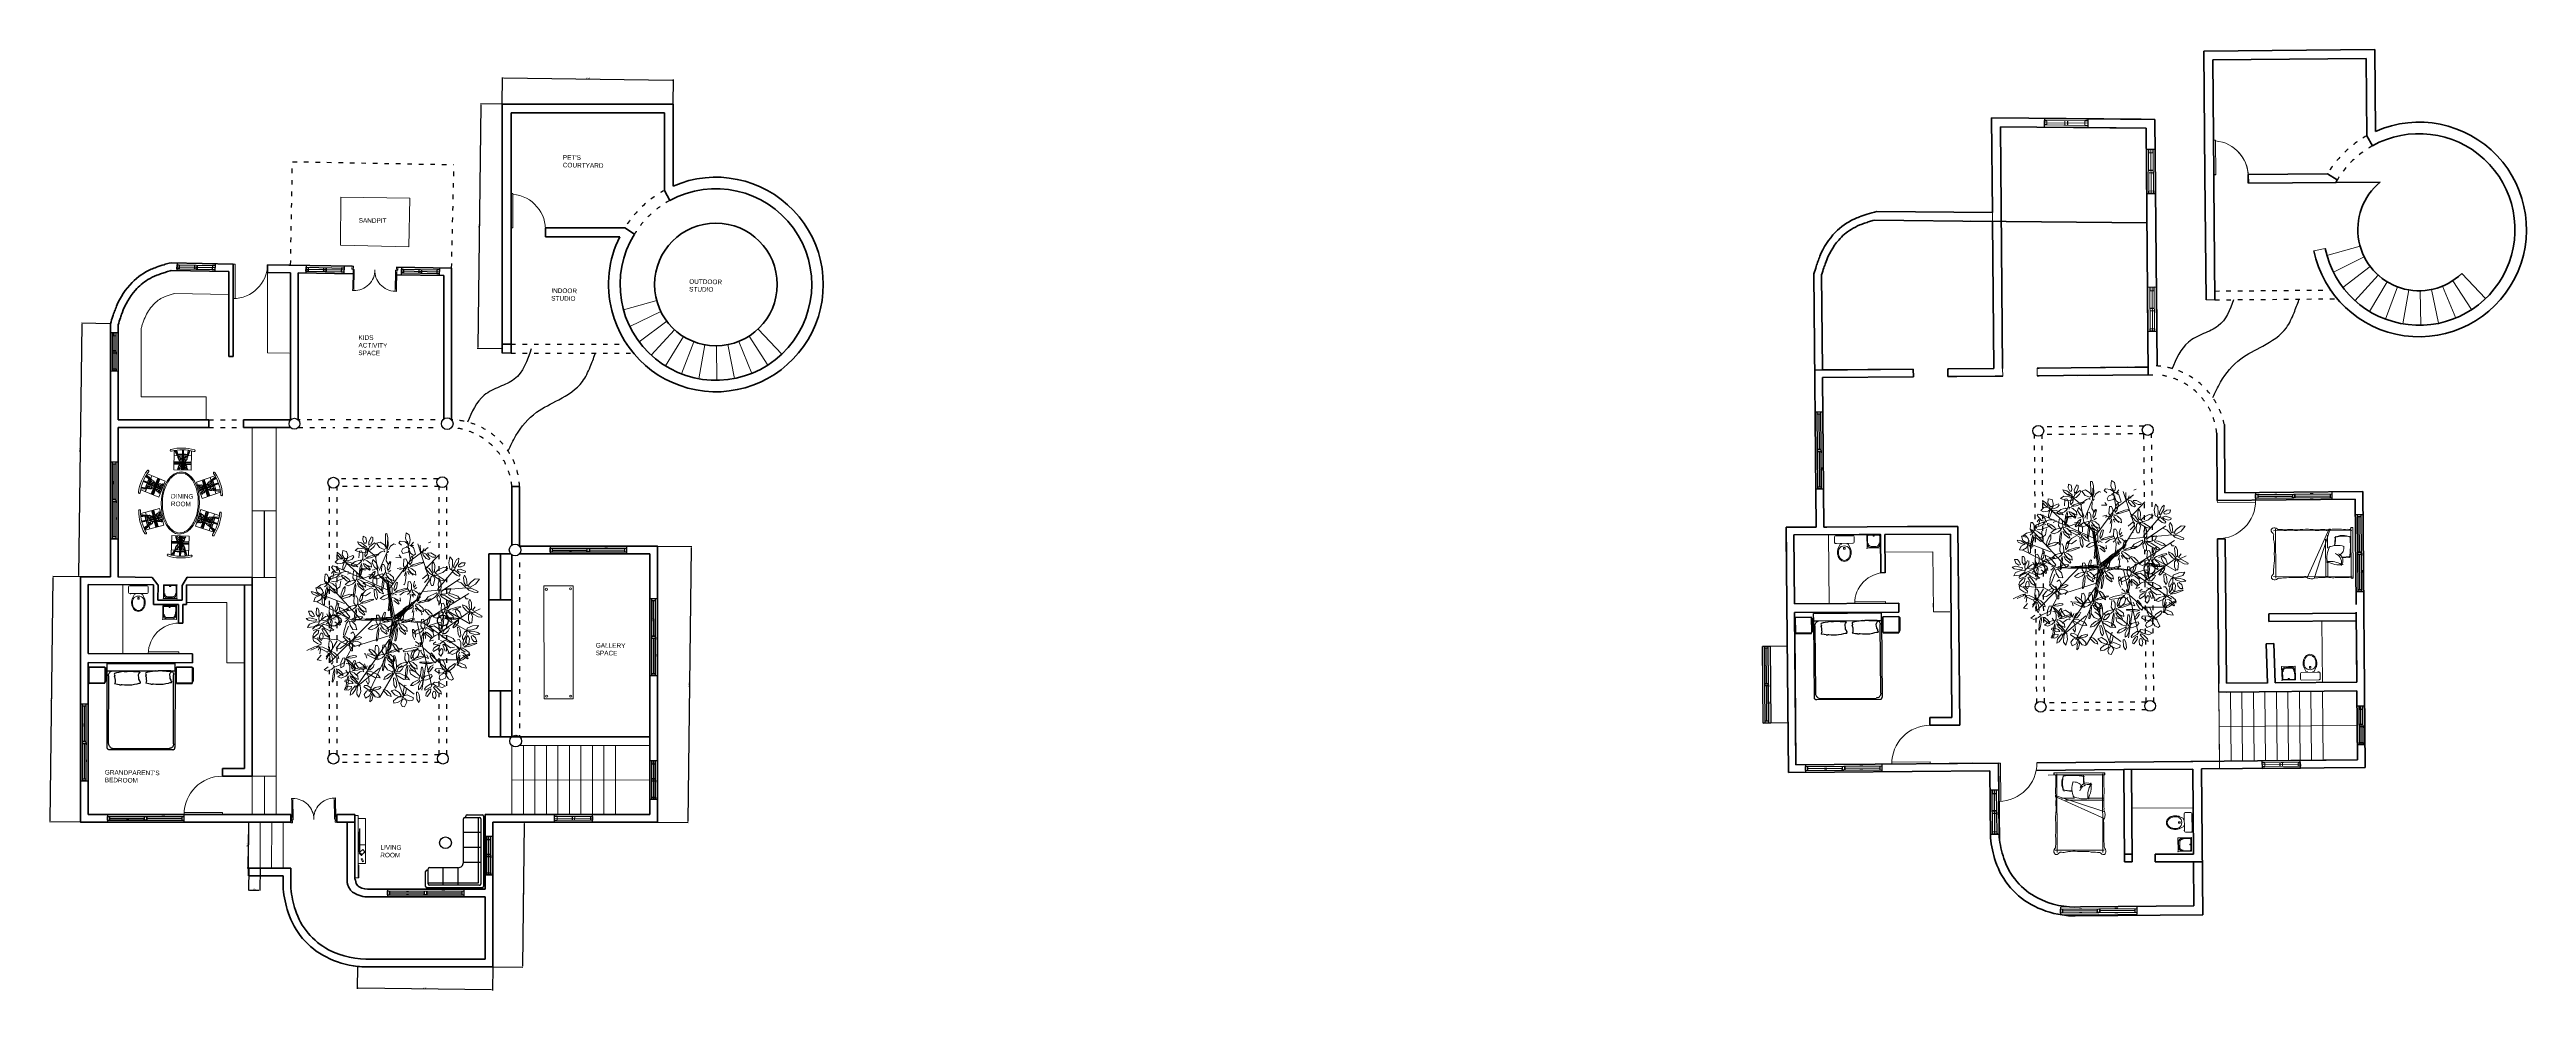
# Model space of a CAD drawing. Header units: centimetres. Extents: x 3413 to 9875, y 1 to 2456.
import ezdxf

# ---------------------------------------------------------------- set-up
doc = ezdxf.new("R2010")
doc.units = ezdxf.units.CM
doc.linetypes.add('raya espacio raya', pattern=[30, 12, -18])
for name, color, linetype in [('beam', 63, 'raya espacio raya'), ('Edges', 210, 'Continuous'), ('elevationn', 240, 'Continuous')]:
    doc.layers.add(name, color=color, linetype=linetype)
for name, color, linetype, lineweight in [('cloumn', 7, 'Continuous', 30), ('furniture', 63, 'Continuous', 20), ('JO_ DOOR LINE', 50, 'Continuous', 18), ('JO_ELEVATION LINE', 3, 'Continuous', 20), ('wall', 4, 'Continuous', 40)]:
    doc.layers.add(name, color=color, linetype=linetype, lineweight=lineweight)
doc.styles.get("Standard").update_dxf_attribs({"font": 'arial.ttf'})
doc.dimstyles.new('ISO-25', dxfattribs={"dimtxt": 2.5, "dimasz": 2.5, "dimexe": 1.25, "dimexo": 0.625, "dimtad": 1, "dimtxsty": 'Standard', "dimcen": 2.5, "dimadec": 0, "dimazin": 0, "dimtfac": 1, "dimtmove": 0, "dimatfit": 3, "dimfxl": 1, "dimarcsym": 0})

# ---------------------------------------------------------------- blocks, each defined once
blk = doc.blocks.new('tree_plan2-flat-1')
at = {"color": 60}
for p, q in [((-5762.7, 2133.6), (-5765.2, 2127.7)), ((-5758.5, 2123.7), (-5762.7, 2133.6)), ((-5843.4, 2085.2), (-5833.5, 2086.5)), ((-5832.5, 2073.8), (-5843.4, 2085.2)), ((-5827.7, 2059.7), (-5841, 2068.9)), ((-5839.2, 2072.2), (-5831.7, 2071.1)), ((-5833.5, 2086.5), (-5820.6, 2078)), ((-5818.4, 2067.1), (-5832.5, 2073.8)), ((-5831.7, 2071.1), (-5821, 2064.7)), ((-5827.6, 2095.5), (-5827.3, 2102.4)), ((-5821.6, 2083.4), (-5827.6, 2095.5)), ((-5827.3, 2102.4), (-5819.5, 2095.7)), ((-5815.7, 2077.8), (-5821.6, 2083.4)), ((-5820.6, 2078), (-5813.5, 2069.9)), ((-5819.5, 2095.7), (-5812.6, 2079.5)), ((-5813.5, 2069.9), (-5818.4, 2067.1)), ((-5812.6, 2079.5), (-5815.7, 2077.8)), ((-5813.4, 2091.2), (-5813.2, 2100.6)), ((-5809.3, 2088.6), (-5813.4, 2091.2)), ((-5813.2, 2100.6), (-5807.9, 2108.8)), ((-5812.8, 2070.3), (-5805.5, 2076.7)), ((-5806.4, 2068.4), (-5812.8, 2070.3)), ((-5805.3, 2094), (-5809.3, 2088.6)), ((-5807.9, 2108.8), (-5803.1, 2102.9)), ((-5794.5, 2071.8), (-5806.4, 2068.4)), ((-5792.9, 2065), (-5805.7, 2068.6)), ((-5805.7, 2068.6), (-5803.1, 2060.3)), ((-5805.5, 2076.7), (-5789.7, 2080)), ((-5803.1, 2102.9), (-5805.3, 2094)), ((-5804.9, 2081), (-5801.4, 2089)), ((-5798.8, 2081.3), (-5804.9, 2081)), ((-5801.4, 2089), (-5789.3, 2097.1)), ((-5790.1, 2088.1), (-5798.8, 2081.3)), ((-5788.5, 2076.5), (-5794.5, 2071.8)), ((-5786.9, 2094.3), (-5790.1, 2088.1)), ((-5789.3, 2097.1), (-5786.9, 2094.3)), ((-5779.3, 2113.1), (-5769.2, 2116)), ((-5775.8, 2106.1), (-5779.3, 2113.1)), ((-5779.1, 2063), (-5764.5, 2072.3)), ((-5764.1, 2101.7), (-5775.8, 2106.1)), ((-5771.4, 2087.7), (-5768.1, 2093.5)), ((-5769.3, 2085.5), (-5771.4, 2087.7)), ((-5757.8, 2094.2), (-5769.3, 2085.5)), ((-5769.2, 2116), (-5754.6, 2108.8)), ((-5768.1, 2093.5), (-5759.6, 2100.8)), ((-5765.2, 2127.7), (-5763, 2117.4)), ((-5761.1, 2068.5), (-5764.7, 2060.9)), ((-5764.5, 2072.3), (-5761.1, 2068.5)), ((-5756.1, 2103.3), (-5764.1, 2101.7)), ((-5763, 2117.4), (-5760, 2110.8)), ((-5760, 2110.8), (-5757.5, 2113.2)), ((-5759.6, 2100.8), (-5754, 2101.9)), ((-5739.4, 2104.3), (-5758.7, 2092.6)), ((-5758.7, 2092.6), (-5757.7, 2090.8)), ((-5757.5, 2113.2), (-5758.5, 2123.7)), ((-5754, 2101.9), (-5757.8, 2094.2)), ((-5757.7, 2090.8), (-5748.2, 2094.4)), ((-5756.5, 2097.6), (-5753.1, 2097.3)), ((-5754.6, 2108.8), (-5756.1, 2103.3)), ((-5754.5, 2120.5), (-5747.6, 2129.9)), ((-5753.8, 2109.7), (-5754.5, 2120.5)), ((-5747.5, 2106.6), (-5753.8, 2109.7)), ((-5753.1, 2097.3), (-5751.5, 2089.6)), ((-5752.9, 2103.4), (-5745.1, 2107.3)), ((-5748.1, 2099.5), (-5752.9, 2103.4)), ((-5748.2, 2094.4), (-5733.1, 2103.1)), ((-5737.2, 2098.8), (-5748.1, 2099.5)), ((-5747.6, 2129.9), (-5740.1, 2123)), ((-5742.3, 2112.7), (-5747.5, 2106.6)), ((-5733.3, 2124.4), (-5746.2, 2128.1)), ((-5746.2, 2128.1), (-5743.6, 2119.7)), ((-5740.1, 2123), (-5742.3, 2112.7)), ((-5727.4, 2108.5), (-5739.4, 2104.3)), ((-5730.9, 2101.4), (-5737.2, 2098.8)), ((-5723.1, 2116.2), (-5733.3, 2124.4)), ((-5733.1, 2103.1), (-5727.4, 2108.5)), ((-5732.4, 2113.3), (-5723.5, 2111.2)), ((-5730.9, 2105.4), (-5730.9, 2101.4)), ((-5728.9, 2096.6), (-5729.1, 2081.3)), ((-5729.1, 2081.3), (-5726.3, 2081)), ((-5725.2, 2104.7), (-5728.9, 2096.6)), ((-5728.2, 2063.3), (-5720.5, 2067.9)), ((-5726.3, 2081), (-5723.7, 2087.5)), ((-5723, 2099.3), (-5725.2, 2104.7)), ((-5723.7, 2087.5), (-5723, 2099.3)), ((-5723.5, 2111.2), (-5723.1, 2116.2)), ((-5723.4, 2112.4), (-5719.6, 2122.4)), ((-5715.8, 2112.3), (-5723.4, 2112.4)), ((-5722.4, 2094.7), (-5720.1, 2081.6)), ((-5720.5, 2067.9), (-5706, 2071.8)), ((-5720.1, 2081.6), (-5713.7, 2087.5)), ((-5719.6, 2122.4), (-5704.9, 2131.8)), ((-5706, 2095.5), (-5718.4, 2084.6)), ((-5718.4, 2084.6), (-5708, 2081.6)), ((-5705.2, 2120.4), (-5715.8, 2112.3)), ((-5712.7, 2100.4), (-5714.6, 2109.3)), ((-5713.7, 2087.5), (-5712.7, 2100.4)), ((-5709.4, 2115.1), (-5707.8, 2117.9)), ((-5704.1, 2114.9), (-5708, 2110.5)), ((-5880, 2013.7), (-5896.4, 2014.9)), ((-5896.4, 2014.9), (-5891.2, 2005.4)), ((-5872.7, 2040.6), (-5892.7, 2051.3)), ((-5885.8, 2043.2), (-5870.6, 2034.6)), ((-5879.2, 2018.6), (-5868.7, 2023.9)), ((-5865.2, 2028.6), (-5874.1, 2027.7)), ((-5863.1, 2032.5), (-5872.7, 2040.6)), ((-5870.6, 2034.6), (-5863.1, 2032.5)), ((-5868.7, 2023.9), (-5865.2, 2028.6)), ((-5868.4, 2029.9), (-5865.3, 2030.7)), ((-5865, 2010.7), (-5868.4, 2029.9)), ((-5864.9, 2000.1), (-5865.6, 2006.4)), ((-5865.3, 2030.7), (-5861, 2022.8)), ((-5859.2, 2001.1), (-5865, 2010.7)), ((-5855.8, 2058.6), (-5861.6, 2052.1)), ((-5861.6, 2052.1), (-5861.5, 2039.2)), ((-5861.5, 2039.2), (-5858.7, 2030.5)), ((-5861, 2022.8), (-5857.8, 2008.2)), ((-5857.8, 2008.2), (-5859.2, 2001.1)), ((-5858.7, 2030.5), (-5854.2, 2032.7)), ((-5856.8, 2000.2), (-5852.7, 2010.2)), ((-5852.4, 2045.7), (-5855.8, 2058.6)), ((-5854.2, 2032.7), (-5852.4, 2045.7)), ((-5853.6, 2057.4), (-5853.2, 2061.1)), ((-5839.4, 2054.2), (-5853.6, 2057.4)), ((-5853.2, 2061.1), (-5846.6, 2063)), ((-5852.7, 2010.2), (-5837.9, 2019.4)), ((-5849.3, 2035.9), (-5848.4, 2043.3)), ((-5839.7, 2037.7), (-5849.3, 2035.9)), ((-5838.4, 2007.9), (-5849.1, 2000)), ((-5848.4, 2043.3), (-5840.4, 2047.9)), ((-5846.6, 2063), (-5835.6, 2061.4)), ((-5840.4, 2047.9), (-5833.7, 2048.7)), ((-5832.8, 2044), (-5839.7, 2037.7)), ((-5831.2, 2057.2), (-5839.4, 2054.2)), ((-5834.7, 2015.5), (-5838.4, 2007.9)), ((-5837.9, 2019.4), (-5834.7, 2015.5)), ((-5835.6, 2061.4), (-5831.2, 2057.2)), ((-5833.7, 2048.7), (-5832.8, 2044)), ((-5831.8, 2036.5), (-5824.9, 2052.6)), ((-5831.3, 2026.2), (-5831.8, 2036.5)), ((-5826.2, 2030.7), (-5831.3, 2026.2)), ((-5818, 2058.9), (-5827.7, 2059.7)), ((-5821.5, 2043.4), (-5826.2, 2030.7)), ((-5824.9, 2052.6), (-5821.5, 2051.6)), ((-5821.5, 2051.6), (-5821.5, 2043.4)), ((-5821, 2064.7), (-5818, 2058.9)), ((-5818.3, 2047.9), (-5817.2, 2058.5)), ((-5815.5, 2032.7), (-5818.3, 2047.9)), ((-5818.3, 2033.1), (-5817.3, 2031.3)), ((-5817.3, 2031.3), (-5807.8, 2034.9)), ((-5817.2, 2058.5), (-5811.9, 2056.9)), ((-5807.8, 2026.3), (-5815.5, 2032.7)), ((-5811.9, 2056.9), (-5807, 2042.1)), ((-5807.8, 2034.9), (-5792.6, 2043.6)), ((-5807, 2042.1), (-5807.8, 2026.3)), ((-5799.5, 2050.8), (-5807.2, 2050.8)), ((-5803.1, 2060.3), (-5791.9, 2053.8)), ((-5802.7, 1998.2), (-5792.5, 2004.3)), ((-5787, 2049), (-5798.9, 2044.8)), ((-5782.7, 2056.8), (-5792.9, 2065)), ((-5792.6, 2043.6), (-5787, 2049)), ((-5792.5, 2004.3), (-5773.4, 2010.4)), ((-5791.9, 2053.8), (-5783.1, 2051.7)), ((-5785.3, 2066.4), (-5788.9, 2058.8)), ((-5788.5, 2037.1), (-5788.7, 2021.8)), ((-5788.7, 2021.8), (-5785.9, 2021.5)), ((-5785.9, 2021.5), (-5783.3, 2028.1)), ((-5782.5, 2039.8), (-5784.8, 2045.2)), ((-5783.1, 2051.7), (-5782.7, 2056.8)), ((-5783, 2052.9), (-5779.1, 2063)), ((-5775.3, 2052.8), (-5783, 2052.9)), ((-5781.3, 2027.3), (-5781.9, 2022.9)), ((-5774, 2025.9), (-5781.3, 2027.3)), ((-5779.7, 2022.1), (-5773.3, 2028)), ((-5774.2, 2049.8), (-5778.9, 2048)), ((-5764.7, 2060.9), (-5775.3, 2052.8)), ((-5772.2, 2040.9), (-5774.2, 2049.8)), ((-5773.6, 2016.1), (-5763, 2013.5)), ((-5773.4, 2010.4), (-5764, 2009.9)), ((-5773.3, 2028), (-5772.2, 2040.9)), ((-5772.4, 2000), (-5766, 2007.1)), ((-5762.7, 2044.7), (-5770.1, 2047.4)), ((-5770.1, 2047.4), (-5761.2, 2038.4)), ((-5763.7, 2055.4), (-5767.6, 2051.1)), ((-5767.6, 2051.1), (-5758.7, 2051.2)), ((-5766, 2007.1), (-5760.8, 2002.8)), ((-5763, 2013.5), (-5764.9, 2020.7)), ((-5752.8, 2059.8), (-5763.7, 2055.4)), ((-5748.4, 2034.7), (-5762.7, 2044.7)), ((-5761.3, 2025.7), (-5757.7, 2043.9)), ((-5759.7, 2014.6), (-5761.3, 2025.7)), ((-5761.2, 2038.4), (-5742.3, 2026)), ((-5754.9, 2013.9), (-5759.7, 2014.6)), ((-5758.7, 2051.2), (-5744.8, 2057.6)), ((-5739.4, 2009.2), (-5758.7, 1997.5)), ((-5757.7, 2043.9), (-5751.7, 2051.1)), ((-5755.4, 2005.7), (-5757.6, 2003.1)), ((-5740.5, 1995.2), (-5755.4, 2005.7)), ((-5748.9, 2037.3), (-5754.9, 2013.9)), ((-5745.7, 2060.3), (-5752.8, 2059.8)), ((-5751.7, 2051.1), (-5748.9, 2037.3)), ((-5741.1, 2027.7), (-5748.4, 2034.7)), ((-5748.2, 1999.3), (-5733.1, 2007.9)), ((-5733.3, 2029.3), (-5746.2, 2032.9)), ((-5746.2, 2032.9), (-5743.6, 2024.6)), ((-5744.8, 2057.6), (-5745.7, 2060.3)), ((-5743.6, 2024.6), (-5732.4, 2018.1)), ((-5727.4, 2013.3), (-5739.4, 2009.2)), ((-5723.1, 2021.1), (-5733.3, 2029.3)), ((-5733.1, 2007.9), (-5727.4, 2013.3)), ((-5732.4, 2018.1), (-5723.5, 2016)), ((-5729.9, 2058.5), (-5728.1, 2061.1)), ((-5714.8, 2046.1), (-5729.9, 2058.5)), ((-5725.2, 2009.5), (-5728.9, 2001.4)), ((-5727.2, 2060.3), (-5728.2, 2063.3)), ((-5728.1, 2061.1), (-5719.7, 2057.9)), ((-5708.2, 2064.5), (-5727.2, 2060.3)), ((-5723, 2004.1), (-5725.2, 2009.5)), ((-5723.7, 1992.4), (-5723, 2004.1)), ((-5723.5, 2016), (-5723.1, 2021.1)), ((-5723.4, 2017.2), (-5719.6, 2027.3)), ((-5715.8, 2017.2), (-5723.4, 2017.2)), ((-5719.4, 2012.3), (-5722.4, 1999.6)), ((-5719.7, 2057.9), (-5707.7, 2049)), ((-5719.6, 2027.3), (-5704.9, 2036.7)), ((-5714.6, 2014.1), (-5719.4, 2012.3)), ((-5705.2, 2025.2), (-5715.8, 2017.2)), ((-5704.1, 2042.6), (-5714.8, 2046.1)), ((-5712.7, 2005.2), (-5714.6, 2014.1)), ((-5713.7, 1992.3), (-5712.7, 2005.2)), ((-5703.2, 2009), (-5710.5, 2011.8)), ((-5710.5, 2011.8), (-5701.6, 2002.8)), ((-5704.1, 2019.7), (-5708, 2015.4)), ((-5707.7, 2049), (-5704.1, 2042.6)), ((-5707.7, 2038.2), (-5706.7, 2036.4)), ((-5688.9, 1999), (-5703.2, 2009)), ((-5899.5, 1960.3), (-5918.9, 1948.7)), ((-5918.9, 1948.7), (-5917.9, 1946.9)), ((-5917.9, 1946.9), (-5908.4, 1950.5)), ((-5908.4, 1950.5), (-5893.2, 1959)), ((-5893.4, 1980.4), (-5906.2, 1984.1)), ((-5906.2, 1984.1), (-5903.7, 1975.8)), ((-5903.7, 1975.8), (-5892.5, 1969.2)), ((-5887.5, 1964.4), (-5899.5, 1960.3)), ((-5886.5, 1940.9), (-5899.3, 1944.6)), ((-5899.3, 1944.6), (-5896.7, 1936.2)), ((-5893.2, 1959), (-5887.5, 1964.4)), ((-5892.5, 1969.2), (-5883.6, 1967.1)), ((-5889.1, 1952.5), (-5889.4, 1937.2)), ((-5885.4, 1960.6), (-5889.1, 1952.5)), ((-5886.6, 1936.9), (-5884, 1943.5)), ((-5876.3, 1932.7), (-5886.5, 1940.9)), ((-5883.1, 1955.2), (-5885.4, 1960.6)), ((-5884, 1943.5), (-5883.1, 1955.2)), ((-5883.6, 1967.1), (-5883.2, 1972.2)), ((-5882.8, 1976.7), (-5878.4, 1986)), ((-5876.2, 1978.6), (-5882.8, 1976.7)), ((-5878.4, 1986), (-5864.9, 1997.3)), ((-5876.6, 1928.8), (-5872.7, 1938.9)), ((-5866.4, 1987.8), (-5876.2, 1978.6)), ((-5876.1, 2000.4), (-5864.9, 2000.1)), ((-5864.9, 1960.6), (-5875.7, 1952.8)), ((-5875.7, 1952.8), (-5867.6, 1949.6)), ((-5867.6, 1949.6), (-5855.5, 1954.5)), ((-5862.5, 1994.9), (-5866.4, 1987.8)), ((-5864.9, 1997.3), (-5862.5, 1994.9)), ((-5852.2, 1963.6), (-5864.9, 1960.6)), ((-5862.1, 1980.8), (-5858.8, 1997.5)), ((-5859.6, 1971.2), (-5862.1, 1980.8)), ((-5855.7, 1976.5), (-5859.6, 1971.2)), ((-5858.8, 1997.5), (-5855.4, 1997.2)), ((-5854.7, 1944.5), (-5858.3, 1936.8)), ((-5858, 1948.3), (-5854.7, 1944.5)), ((-5849.1, 2000), (-5856.8, 2000.2)), ((-5853.9, 1989.5), (-5855.7, 1976.5)), ((-5852.8, 1943.4), (-5855.6, 1921)), ((-5855.5, 1954.5), (-5848.4, 1960.2)), ((-5855.4, 1997.2), (-5853.9, 1989.5)), ((-5848.7, 1955.4), (-5852.8, 1943.4)), ((-5848.4, 1960.2), (-5852.2, 1963.6)), ((-5850.5, 1930.4), (-5848, 1947.6)), ((-5848, 1947.6), (-5848.7, 1955.4)), ((-5838.8, 1953.2), (-5844.4, 1954.8)), ((-5844.4, 1954.8), (-5840.3, 1946.9)), ((-5825.4, 1992.7), (-5841.8, 1993.7)), ((-5841.8, 1993.7), (-5836.5, 1984.3)), ((-5840.3, 1946.9), (-5828.4, 1937.2)), ((-5830, 1945.4), (-5838.8, 1953.2)), ((-5836.5, 1984.3), (-5821.3, 1979.5)), ((-5826.4, 1939.3), (-5830, 1945.4)), ((-5828.4, 1937.2), (-5826.4, 1939.3)), ((-5810.9, 1985.6), (-5825.4, 1992.7)), ((-5824.4, 1958), (-5821.6, 1964.3)), ((-5821.7, 1955.1), (-5824.4, 1958)), ((-5810.1, 1963.4), (-5821.7, 1955.1)), ((-5821.6, 1964.3), (-5813.3, 1971.3)), ((-5821.3, 1979.5), (-5810.1, 1979.4)), ((-5813.3, 1971.3), (-5807.1, 1971.6)), ((-5810.1, 1979.4), (-5810.9, 1985.6)), ((-5807.1, 1971.6), (-5810.1, 1963.4)), ((-5809.9, 1981.7), (-5807.5, 1996)), ((-5807.3, 1973.6), (-5809.9, 1981.7)), ((-5808.8, 1965.7), (-5802.2, 1967.7)), ((-5808.4, 1957.6), (-5808.8, 1965.7)), ((-5807.5, 1996), (-5804.5, 1995.8)), ((-5804, 1978.2), (-5807.3, 1973.6)), ((-5804.8, 1973.9), (-5800.1, 1980.6)), ((-5802.2, 1968.9), (-5804.8, 1973.9)), ((-5804.5, 1995.8), (-5802.9, 1989.3)), ((-5802.9, 1989.3), (-5804, 1978.2)), ((-5792.7, 1948.9), (-5802.9, 1948.7)), ((-5801.5, 1994.8), (-5802.7, 1998.2)), ((-5786.6, 1973.8), (-5802.2, 1968.9)), ((-5802.2, 1967.7), (-5794.1, 1960.3)), ((-5776.4, 2001.8), (-5801.5, 1994.8)), ((-5796.9, 1971.1), (-5797, 1967.8)), ((-5797, 1967.8), (-5789.1, 1960.8)), ((-5790.1, 1968.4), (-5796.9, 1971.1)), ((-5794.1, 1960.3), (-5792.7, 1948.9)), ((-5781.5, 1962.5), (-5790.1, 1968.4)), ((-5789.1, 1960.8), (-5779.3, 1956.5)), ((-5788.6, 1985.4), (-5781.3, 1982.8)), ((-5781.3, 1982.8), (-5786.6, 1973.8)), ((-5779.3, 1956.5), (-5781.5, 1962.5)), ((-5776.9, 1987.6), (-5772.4, 2000)), ((-5771.4, 1978.7), (-5776.9, 1987.6)), ((-5762.7, 1989.5), (-5771.4, 1978.7)), ((-5760.8, 2002.8), (-5762.7, 1989.5)), ((-5758.7, 1997.5), (-5757.7, 1995.6)), ((-5757.7, 1995.6), (-5748.2, 1999.3)), ((-5757.6, 2003.1), (-5752.9, 1996.1)), ((-5752.9, 1996.1), (-5741.9, 1987.5)), ((-5738.4, 1952.8), (-5751.3, 1956.4)), ((-5751.3, 1956.4), (-5748.7, 1948.1)), ((-5748.7, 1948.1), (-5737.5, 1941.6)), ((-5741.9, 1987.5), (-5735.1, 1986.2)), ((-5735.1, 1986.2), (-5740.5, 1995.2)), ((-5681.5, 1992), (-5688.9, 1999)), ((-5918.2, 1890.5), (-5908.9, 1895)), ((-5912, 1887.5), (-5918.2, 1890.5)), ((-5916.2, 1910.9), (-5909, 1912.9)), ((-5910.8, 1902.8), (-5916.2, 1910.9)), ((-5898.5, 1888.2), (-5912, 1887.5)), ((-5892.5, 1920.8), (-5911.9, 1909.1)), ((-5911.9, 1909.1), (-5910.9, 1907.3)), ((-5910.9, 1907.3), (-5901.4, 1910.9)), ((-5902.3, 1898.8), (-5910.8, 1902.8)), ((-5909, 1912.9), (-5901.6, 1907.4)), ((-5908.9, 1895), (-5891.3, 1894.8)), ((-5908.9, 1868.9), (-5906.1, 1878.5)), ((-5894.1, 1874.3), (-5908.9, 1868.9)), ((-5906.1, 1878.5), (-5893.1, 1886.9)), ((-5898.3, 1901.5), (-5902.3, 1898.8)), ((-5901.6, 1907.4), (-5898.3, 1901.5)), ((-5901.4, 1910.9), (-5886.2, 1919.5)), ((-5891, 1891.3), (-5898.5, 1888.2)), ((-5898, 1923.2), (-5894.4, 1924.3)), ((-5895.5, 1908.9), (-5898, 1923.2)), ((-5896.7, 1936.2), (-5885.5, 1929.7)), ((-5889.5, 1902.4), (-5895.5, 1908.9)), ((-5894.4, 1924.3), (-5890.1, 1918.9)), ((-5882.3, 1884.5), (-5894.1, 1874.3)), ((-5893.1, 1886.9), (-5882.9, 1890.1)), ((-5880.6, 1924.9), (-5892.5, 1920.8)), ((-5891.3, 1894.8), (-5891, 1891.3)), ((-5890.1, 1918.9), (-5887.4, 1908.1)), ((-5887.4, 1908.1), (-5889.5, 1902.4)), ((-5889.4, 1937.2), (-5886.6, 1936.9)), ((-5886.2, 1919.5), (-5880.6, 1924.9)), ((-5882.9, 1891), (-5885.8, 1900.2)), ((-5885.5, 1929.7), (-5876.7, 1927.7)), ((-5878.7, 1896), (-5882.9, 1891)), ((-5882.9, 1890.1), (-5882.3, 1884.5)), ((-5882.1, 1913), (-5882.3, 1897.7)), ((-5882.3, 1897.7), (-5879.5, 1897.4)), ((-5878.4, 1921.1), (-5882.1, 1913)), ((-5879.5, 1897.4), (-5876.9, 1904)), ((-5879.3, 1874.9), (-5875.4, 1875.6)), ((-5878.7, 1860.7), (-5879.3, 1874.9)), ((-5878.8, 1915.7), (-5876.9, 1908.3)), ((-5876.9, 1908.3), (-5878.7, 1896)), ((-5876.1, 1915.8), (-5878.4, 1921.1)), ((-5876.9, 1904), (-5876.1, 1915.8)), ((-5876.7, 1927.7), (-5876.3, 1932.7)), ((-5868.9, 1928.8), (-5876.6, 1928.8)), ((-5872.5, 1923.9), (-5875.5, 1911.2)), ((-5875.5, 1911.2), (-5873.3, 1898)), ((-5875.4, 1875.6), (-5871.7, 1869.9)), ((-5873.3, 1898), (-5866.9, 1903.9)), ((-5867.8, 1925.8), (-5872.5, 1923.9)), ((-5858.3, 1936.8), (-5868.9, 1928.8)), ((-5854.5, 1906.3), (-5867.9, 1910.2)), ((-5867.9, 1869.9), (-5863.6, 1879.2)), ((-5865.8, 1916.9), (-5867.8, 1925.8)), ((-5866.9, 1903.9), (-5865.8, 1916.9)), ((-5856.3, 1920.6), (-5863.7, 1923.4)), ((-5863.7, 1923.4), (-5854.8, 1914.4)), ((-5851.6, 1881.2), (-5861.4, 1871.8)), ((-5857.3, 1931.4), (-5861.2, 1927)), ((-5861.2, 1927), (-5852.3, 1927.1)), ((-5846.3, 1935.7), (-5857.3, 1931.4)), ((-5842, 1910.7), (-5856.3, 1920.6)), ((-5855.6, 1921), (-5853.6, 1920.7)), ((-5854.8, 1914.4), (-5835.9, 1902)), ((-5847.6, 1901.6), (-5854.5, 1906.3)), ((-5853.6, 1920.7), (-5850.5, 1930.4)), ((-5852.3, 1927.1), (-5838.3, 1933.5)), ((-5847.8, 1888.4), (-5851.6, 1881.2)), ((-5850.3, 1890.7), (-5847.8, 1888.4)), ((-5848.7, 1898.4), (-5847.6, 1901.6)), ((-5847.9, 1916.1), (-5843.8, 1929.4)), ((-5844.7, 1903.1), (-5847.9, 1916.1)), ((-5839.3, 1936.2), (-5846.3, 1935.7)), ((-5846, 1890.6), (-5841.3, 1891.7)), ((-5842.9, 1866.7), (-5846, 1890.6)), ((-5838.3, 1901.1), (-5844.7, 1903.1)), ((-5843.8, 1929.4), (-5835.4, 1923.2)), ((-5834.7, 1903.6), (-5842, 1910.7)), ((-5841.3, 1891.7), (-5835.6, 1882)), ((-5838.3, 1933.5), (-5839.3, 1936.2)), ((-5839.1, 1897.7), (-5830.6, 1909.9)), ((-5830.2, 1900.8), (-5839.1, 1897.7)), ((-5827.8, 1895.5), (-5838.6, 1894)), ((-5838.6, 1894), (-5834.2, 1888)), ((-5835, 1910), (-5838.3, 1901.1)), ((-5835.9, 1902), (-5834.7, 1903.6)), ((-5835.6, 1882), (-5832.2, 1863.8)), ((-5835.4, 1923.2), (-5835, 1910)), ((-5834.2, 1888), (-5823.8, 1886.6)), ((-5817.7, 1892.3), (-5827.8, 1895.5)), ((-5823.8, 1886.6), (-5816.5, 1888)), ((-5807.6, 1923), (-5814.7, 1913.5)), ((-5809.9, 1925.7), (-5807.6, 1923)), ((-5804.2, 1899), (-5807.9, 1918.2)), ((-5804.8, 1919), (-5800.4, 1911.2)), ((-5798.3, 1889.5), (-5804.2, 1899)), ((-5791.2, 1893.3), (-5804, 1897)), ((-5804, 1897), (-5801.4, 1888.6)), ((-5801.4, 1888.6), (-5790.2, 1882.1)), ((-5800.4, 1911.2), (-5797, 1896.6)), ((-5797, 1896.6), (-5798.3, 1889.5)), ((-5797.8, 1905.4), (-5794.7, 1922.1)), ((-5795.2, 1895.8), (-5797.8, 1905.4)), ((-5785.3, 1877.4), (-5797.2, 1873.2)), ((-5791.3, 1901.1), (-5795.2, 1895.8)), ((-5794.7, 1922.1), (-5791.4, 1921.8)), ((-5793.8, 1895.8), (-5789.9, 1905.9)), ((-5786.1, 1895.7), (-5793.8, 1895.8)), ((-5791.4, 1921.8), (-5789.7, 1914.1)), ((-5789.7, 1914.1), (-5791.3, 1901.1)), ((-5781, 1885.1), (-5791.2, 1893.3)), ((-5790.9, 1871.9), (-5785.3, 1877.4)), ((-5790.2, 1882.1), (-5781.4, 1880.1)), ((-5789.9, 1905.9), (-5775.2, 1915.2)), ((-5775.5, 1903.8), (-5786.1, 1895.7)), ((-5781.4, 1880.1), (-5781, 1885.1)), ((-5781.3, 1881.3), (-5777.4, 1891.3)), ((-5773.6, 1881.2), (-5781.3, 1881.3)), ((-5777.2, 1876.4), (-5780.2, 1863.6)), ((-5777.4, 1891.3), (-5762.8, 1900.7)), ((-5772.5, 1878.2), (-5777.2, 1876.4)), ((-5771.9, 1911.4), (-5775.5, 1903.8)), ((-5775.2, 1915.2), (-5771.9, 1911.4)), ((-5763, 1889.3), (-5773.6, 1881.2)), ((-5770.5, 1869.3), (-5772.5, 1878.2)), ((-5761, 1873), (-5768.4, 1875.8)), ((-5762, 1883.8), (-5765.9, 1879.4)), ((-5744.5, 1932.7), (-5763.8, 1921)), ((-5763.8, 1921), (-5762.8, 1919.2)), ((-5762.8, 1919.2), (-5753.3, 1922.8)), ((-5753.3, 1922.8), (-5738.2, 1931.4)), ((-5892.4, 1844.5), (-5901.4, 1838.7)), ((-5901.4, 1838.7), (-5895.1, 1837.2)), ((-5900.4, 1854.1), (-5895, 1862.7)), ((-5890, 1849), (-5900.4, 1854.1)), ((-5895.1, 1837.2), (-5885.4, 1841.2)), ((-5895, 1862.7), (-5884.5, 1862.4)), ((-5882.2, 1847.3), (-5892.4, 1844.5)), ((-5879.4, 1851.7), (-5890, 1849)), ((-5885.4, 1841.2), (-5879.5, 1845.4)), ((-5884.5, 1862.4), (-5877.5, 1858.4)), ((-5882.9, 1835.3), (-5878.4, 1851.1)), ((-5878.2, 1825.9), (-5882.9, 1835.3)), ((-5879.5, 1845.4), (-5882.2, 1847.3)), ((-5877.5, 1858.4), (-5879.4, 1851.7)), ((-5873.4, 1853.7), (-5878.7, 1860.7)), ((-5878.4, 1851.1), (-5872.8, 1850.5)), ((-5872, 1830.7), (-5878.2, 1825.9)), ((-5870.4, 1859), (-5873.4, 1853.7)), ((-5872.8, 1850.5), (-5869.8, 1842.9)), ((-5869.8, 1842.9), (-5872, 1830.7)), ((-5871.7, 1869.9), (-5870.4, 1859)), ((-5869.6, 1847.5), (-5871.7, 1852.8)), ((-5871.7, 1852.8), (-5863.5, 1850.5)), ((-5861, 1840.5), (-5869.6, 1847.5)), ((-5861.4, 1871.8), (-5867.9, 1869.9)), ((-5863.5, 1850.5), (-5852.8, 1840.7)), ((-5854.6, 1838.3), (-5861, 1840.5)), ((-5859.7, 1812.4), (-5856.7, 1829.1)), ((-5856.7, 1829.1), (-5853.3, 1828.8)), ((-5852.8, 1840.7), (-5854.6, 1838.3)), ((-5853.3, 1828.8), (-5851.6, 1821.1)), ((-5851.6, 1821.1), (-5853.3, 1808.1)), ((-5835.1, 1854.9), (-5842.9, 1866.7)), ((-5832.2, 1863.8), (-5835.1, 1854.9)), ((-5826.6, 1846.1), (-5833.4, 1844.8)), ((-5833.4, 1844.8), (-5825, 1838.5)), ((-5832.8, 1805.9), (-5828.6, 1815.2)), ((-5828.6, 1815.2), (-5815.3, 1826.7)), ((-5813.2, 1842.3), (-5826.6, 1846.1)), ((-5816.6, 1817.1), (-5826.3, 1807.8)), ((-5825, 1838.5), (-5807.3, 1834.3)), ((-5797.2, 1873.2), (-5816.6, 1861.5)), ((-5816.6, 1861.5), (-5815.6, 1859.7)), ((-5812.8, 1824.4), (-5816.6, 1817.1)), ((-5815.6, 1859.7), (-5806.1, 1863.3)), ((-5815.3, 1826.7), (-5812.8, 1824.4)), ((-5806.3, 1837.5), (-5813.2, 1842.3)), ((-5807.3, 1834.3), (-5806.3, 1837.5)), ((-5806.6, 1852), (-5802.5, 1865.3)), ((-5803.4, 1839), (-5806.6, 1852)), ((-5806.1, 1863.3), (-5790.9, 1871.9)), ((-5804.7, 1826.5), (-5800, 1827.6)), ((-5801.6, 1802.6), (-5804.7, 1826.5)), ((-5797, 1837), (-5803.4, 1839)), ((-5800, 1827.6), (-5794.3, 1817.9)), ((-5778.5, 1813.7), (-5797.9, 1802)), ((-5797.8, 1833.7), (-5789.3, 1845.8)), ((-5788.9, 1836.7), (-5797.8, 1833.7)), ((-5786.5, 1831.5), (-5797.3, 1830)), ((-5797.3, 1830), (-5792.9, 1823.9)), ((-5793.6, 1846), (-5797, 1837)), ((-5794.3, 1817.9), (-5790.9, 1799.7)), ((-5794.1, 1859.1), (-5793.6, 1846)), ((-5792.9, 1823.9), (-5782.5, 1822.5)), ((-5789.3, 1845.8), (-5768.6, 1861.6)), ((-5773.4, 1849.5), (-5788.9, 1836.7)), ((-5786.8, 1865.5), (-5787, 1850.1)), ((-5787, 1850.1), (-5784.2, 1849.8)), ((-5783.1, 1873.6), (-5786.8, 1865.5)), ((-5776.3, 1828.3), (-5786.5, 1831.5)), ((-5772.5, 1833.8), (-5785.3, 1837.5)), ((-5785.3, 1837.5), (-5782.7, 1829.1)), ((-5784.2, 1849.8), (-5781.6, 1856.4)), ((-5780.8, 1868.2), (-5783.1, 1873.6)), ((-5782.7, 1829.1), (-5771.5, 1822.7)), ((-5782.5, 1822.5), (-5775.1, 1823.9)), ((-5781.6, 1856.4), (-5780.8, 1868.2)), ((-5780.2, 1863.6), (-5778, 1850.4)), ((-5766.6, 1817.9), (-5778.5, 1813.7)), ((-5778, 1850.4), (-5771.6, 1856.4)), ((-5775.1, 1823.9), (-5776.3, 1828.3)), ((-5766.2, 1858.9), (-5773.4, 1849.5)), ((-5772.2, 1812.4), (-5766.6, 1817.9)), ((-5771.6, 1856.4), (-5770.5, 1869.3)), ((-5768.6, 1861.6), (-5766.2, 1858.9)), ((-5764.4, 1814.1), (-5768.1, 1806))]:
    blk.add_line(p, q, dxfattribs=at)
at = {"color": 62}
for p, q in [((-5644.6, 2136.9), (-5646.8, 2126.6)), ((-5639.9, 2141.2), (-5644.6, 2136.9)), ((-5640.1, 2130.5), (-5639.9, 2141.2)), ((-5710.5, 2106.9), (-5701.6, 2097.9)), ((-5693.3, 2104), (-5709.4, 2115.1)), ((-5698.8, 2070.7), (-5708.2, 2064.5)), ((-5708, 2081.6), (-5693.8, 2088.9)), ((-5707.8, 2117.9), (-5699.2, 2115.4)), ((-5706, 2071.8), (-5698.8, 2070.7)), ((-5701.6, 2128), (-5705.2, 2120.4)), ((-5704.9, 2131.8), (-5701.6, 2128)), ((-5701.6, 2097.9), (-5682.7, 2085.5)), ((-5699.2, 2115.4), (-5686.4, 2107.4)), ((-5699.1, 2110.7), (-5685.2, 2117.1)), ((-5682.3, 2070.1), (-5695.1, 2073.7)), ((-5695.1, 2073.7), (-5692.5, 2065.4)), ((-5682.4, 2101.3), (-5693.3, 2104)), ((-5686.1, 2119.7), (-5693.2, 2119.3)), ((-5685.7, 2096.7), (-5690.7, 2100.5)), ((-5686.4, 2107.4), (-5682.4, 2101.3)), ((-5685.2, 2117.1), (-5686.1, 2119.7)), ((-5685.2, 2077.1), (-5683.7, 2094.6)), ((-5681.7, 2067.5), (-5685.2, 2077.1)), ((-5684.3, 2112.4), (-5680.4, 2129.3)), ((-5680, 2102.5), (-5684.3, 2112.4)), ((-5683.7, 2094.6), (-5680.4, 2094.7)), ((-5682.7, 2085.5), (-5681.5, 2087.2)), ((-5672.1, 2061.9), (-5682.3, 2070.1)), ((-5678.4, 2073.4), (-5681.7, 2067.5)), ((-5680.4, 2129.3), (-5675.4, 2128.9)), ((-5680.4, 2094.7), (-5678, 2086.9)), ((-5674.5, 2107.8), (-5680, 2102.5)), ((-5679.6, 2099.1), (-5677, 2101.3)), ((-5678, 2086.9), (-5678.4, 2073.4)), ((-5677, 2101.3), (-5670.4, 2096.9)), ((-5675.4, 2128.9), (-5672.6, 2121)), ((-5672.6, 2121), (-5674.5, 2107.8)), ((-5672.4, 2058), (-5668.5, 2068.1)), ((-5670.4, 2096.9), (-5662.5, 2086.6)), ((-5661.4, 2080), (-5670, 2085.1)), ((-5668.5, 2068.1), (-5653.8, 2077.4)), ((-5666.5, 2102.9), (-5661.1, 2106.9)), ((-5665.5, 2100), (-5666.5, 2102.9)), ((-5651.4, 2103.3), (-5665.5, 2100)), ((-5663, 2121.5), (-5663.5, 2129.3)), ((-5663.5, 2129.3), (-5653, 2127.8)), ((-5654.1, 2112.8), (-5663, 2121.5)), ((-5661.1, 2106.9), (-5650.4, 2110)), ((-5637.3, 2068.6), (-5656.6, 2056.9)), ((-5646.2, 2111), (-5654.1, 2112.8)), ((-5650.5, 2073.6), (-5654.1, 2066)), ((-5653.8, 2077.4), (-5650.5, 2073.6)), ((-5653, 2127.8), (-5642.6, 2115.3)), ((-5644.9, 2108.8), (-5651.4, 2103.3)), ((-5650.4, 2110), (-5644.9, 2108.8)), ((-5647.7, 2104), (-5644.6, 2104.8)), ((-5644, 2084.8), (-5647.7, 2104)), ((-5646.8, 2126.6), (-5646.6, 2119.4)), ((-5646.6, 2119.4), (-5643.5, 2120.5)), ((-5642.6, 2115.3), (-5646.2, 2111)), ((-5644.6, 2104.8), (-5640.2, 2097)), ((-5631.2, 2088.8), (-5644.1, 2092.4)), ((-5644.1, 2092.4), (-5641.5, 2084)), ((-5638.1, 2075.3), (-5644, 2084.8)), ((-5643.5, 2120.5), (-5640.1, 2130.5)), ((-5643.2, 2109.7), (-5634.5, 2110.1)), ((-5640.5, 2104.2), (-5643.2, 2109.7)), ((-5641.5, 2115.8), (-5637.7, 2126)), ((-5637, 2110.4), (-5641.5, 2115.8)), ((-5641.5, 2084), (-5630.3, 2077.6)), ((-5630.8, 2099.1), (-5640.5, 2104.2)), ((-5640.2, 2097), (-5636.7, 2082.4)), ((-5636.7, 2082.4), (-5638.1, 2075.3)), ((-5637.7, 2126), (-5627.7, 2131.8)), ((-5625.3, 2072.8), (-5637.3, 2068.6)), ((-5629.7, 2113.9), (-5637, 2110.4)), ((-5634.5, 2110.1), (-5622.4, 2102.6)), ((-5631, 2067.4), (-5625.3, 2072.8)), ((-5624, 2099), (-5630.8, 2099.1)), ((-5623.6, 2122.4), (-5629.7, 2113.9)), ((-5627.7, 2131.8), (-5623.6, 2122.4)), ((-5622.4, 2102.6), (-5624, 2099)), ((-5617.5, 2086.8), (-5602.8, 2096.1)), ((-5603.4, 2091.1), (-5608.1, 2106.2)), ((-5608.1, 2106.2), (-5598.7, 2102.9)), ((-5599.5, 2092.3), (-5603.1, 2084.7)), ((-5602.8, 2096.1), (-5599.5, 2092.3)), ((-5598.7, 2102.9), (-5590.8, 2089.7)), ((-5589.4, 2108.5), (-5586.2, 2114.6)), ((-5589.3, 2095), (-5589.4, 2108.5)), ((-5586.5, 2087.3), (-5589.3, 2095)), ((-5582.9, 2087.5), (-5586.5, 2087.3)), ((-5586.2, 2114.6), (-5582.1, 2105.1)), ((-5582.1, 2105.1), (-5582.9, 2087.5)), ((-5578.6, 2098.4), (-5574.2, 2106.7)), ((-5576, 2094.3), (-5578.6, 2098.4)), ((-5570, 2097.4), (-5576, 2094.3)), ((-5575.4, 2085.5), (-5568.7, 2091.2)), ((-5574.2, 2106.7), (-5565.9, 2111.8)), ((-5564.2, 2104.5), (-5570, 2097.4)), ((-5568.7, 2091.2), (-5554.4, 2093.2)), ((-5565.9, 2111.8), (-5564.2, 2104.5)), ((-5553.4, 2089.5), (-5558.9, 2085.4)), ((-5554.4, 2093.2), (-5553.4, 2089.5)), ((-5708, 2015.4), (-5699.1, 2015.5)), ((-5688.3, 2049.9), (-5707.7, 2038.2)), ((-5706.7, 2036.4), (-5697.2, 2040)), ((-5701.6, 2032.8), (-5705.2, 2025.2)), ((-5704.9, 2036.7), (-5701.6, 2032.8)), ((-5693.2, 2024.1), (-5704.1, 2019.7)), ((-5699.1, 2015.5), (-5685.2, 2021.9)), ((-5697.2, 2040), (-5682, 2048.7)), ((-5686.1, 2024.6), (-5693.2, 2024.1)), ((-5692.5, 2065.4), (-5681.3, 2058.9)), ((-5675.7, 2021.6), (-5692.1, 2022.6)), ((-5692.1, 2022.6), (-5686.8, 2013.2)), ((-5676.4, 2054.1), (-5688.3, 2049.9)), ((-5686.8, 2013.2), (-5671.6, 2008.4)), ((-5685.2, 2021.9), (-5686.1, 2024.6)), ((-5682, 2048.7), (-5676.4, 2054.1)), ((-5681.3, 2058.9), (-5672.5, 2056.8)), ((-5677.9, 2042.2), (-5678.1, 2026.9)), ((-5678.1, 2026.9), (-5675.3, 2026.6)), ((-5674.2, 2050.3), (-5677.9, 2042.2)), ((-5661.2, 2014.5), (-5675.7, 2021.6)), ((-5675.3, 2026.6), (-5672.7, 2033.2)), ((-5671.9, 2044.9), (-5674.2, 2050.3)), ((-5673.7, 1994), (-5660.3, 2005.4)), ((-5672.7, 2033.2), (-5671.9, 2044.9)), ((-5672.5, 2056.8), (-5672.1, 2061.9)), ((-5664.7, 2057.9), (-5672.4, 2058)), ((-5668.3, 2053.1), (-5671.3, 2040.3)), ((-5671.3, 2040.3), (-5669.1, 2027.2)), ((-5669.1, 2027.2), (-5662.7, 2033.1)), ((-5663.6, 2054.9), (-5668.3, 2053.1)), ((-5654.1, 2066), (-5664.7, 2057.9)), ((-5664.3, 2038), (-5661.2, 2038.8)), ((-5660.6, 2018.8), (-5664.3, 2038)), ((-5661.6, 2046), (-5663.6, 2054.9)), ((-5662.7, 2033.1), (-5661.6, 2046)), ((-5661.2, 2038.8), (-5656.8, 2031)), ((-5660.3, 2008.3), (-5661.2, 2014.5)), ((-5654.7, 2009.3), (-5660.6, 2018.8)), ((-5660.3, 2005.4), (-5657.9, 2003.1)), ((-5652.1, 2049.8), (-5659.5, 2052.5)), ((-5659.5, 2052.5), (-5650.6, 2043.5)), ((-5657.3, 1989), (-5654.2, 2005.8)), ((-5653.1, 2060.5), (-5657, 2056.2)), ((-5657, 2056.2), (-5648.1, 2056.3)), ((-5656.8, 2031), (-5653.3, 2016.4)), ((-5656.6, 2056.9), (-5655.6, 2055.1)), ((-5655.6, 2055.1), (-5646.1, 2058.7)), ((-5653.3, 2016.4), (-5654.7, 2009.3)), ((-5654.2, 2005.8), (-5650.9, 2005.5)), ((-5642.1, 2064.9), (-5653.1, 2060.5)), ((-5652.2, 2008.4), (-5648.3, 2018.5)), ((-5650.9, 2005.5), (-5649.2, 1997.8)), ((-5650.6, 2043.5), (-5631.7, 2031.1)), ((-5648.3, 2018.5), (-5633.7, 2027.9)), ((-5648.1, 2056.3), (-5634.1, 2062.7)), ((-5646.1, 2058.7), (-5631, 2067.4)), ((-5634, 2016.4), (-5644.5, 2008.4)), ((-5628.9, 2034.5), (-5644.1, 2033.1)), ((-5644.1, 2033.1), (-5644.1, 2030.3)), ((-5644.1, 2030.3), (-5637.3, 2028.4)), ((-5635.1, 2065.4), (-5642.1, 2064.9)), ((-5630.5, 2032.8), (-5637.8, 2039.8)), ((-5635.9, 2063.8), (-5637.6, 2062.6)), ((-5637.6, 2062.6), (-5633, 2053.5)), ((-5637.3, 2028.4), (-5625.5, 2028.9)), ((-5624.4, 2020.8), (-5637.3, 2024.4)), ((-5637.3, 2024.4), (-5634.7, 2016.1)), ((-5634.1, 2062.7), (-5635.1, 2065.4)), ((-5630.4, 2024), (-5634, 2016.4)), ((-5633.7, 2027.9), (-5630.4, 2024)), ((-5631.7, 2031.1), (-5630.5, 2032.8)), ((-5626.8, 2060.9), (-5627, 2045.6)), ((-5627, 2045.6), (-5624.2, 2045.3)), ((-5728.2, 1944.6), (-5738.4, 1952.8)), ((-5737.5, 1941.6), (-5728.6, 1939.6)), ((-5728.9, 2001.4), (-5729.1, 1986.1)), ((-5729.1, 1986.1), (-5726.3, 1985.8)), ((-5728.6, 1939.6), (-5728.2, 1944.6)), ((-5728.5, 1940.7), (-5724.7, 1950.8)), ((-5720.9, 1940.7), (-5728.5, 1940.7)), ((-5726.3, 1985.8), (-5723.7, 1992.4)), ((-5724.7, 1950.8), (-5710, 1960.2)), ((-5722.4, 1999.6), (-5720.1, 1986.4)), ((-5710.3, 1948.7), (-5720.9, 1940.7)), ((-5720.1, 1986.4), (-5713.7, 1992.3)), ((-5709.2, 1943.3), (-5713.1, 1938.9)), ((-5713.1, 1938.9), (-5704.2, 1939)), ((-5706.7, 1956.3), (-5710.3, 1948.7)), ((-5710, 1960.2), (-5706.7, 1956.3)), ((-5698.3, 1947.6), (-5709.2, 1943.3)), ((-5704.2, 1939), (-5690.3, 1945.4)), ((-5701.6, 2002.8), (-5682.7, 1990.3)), ((-5691.2, 1948.1), (-5698.3, 1947.6)), ((-5690.3, 1945.4), (-5691.2, 1948.1)), ((-5682.7, 1990.3), (-5681.5, 1992)), ((-5662.8, 1954.8), (-5682.1, 1943.1)), ((-5682.1, 1943.1), (-5681.2, 1941.3)), ((-5681.2, 1941.3), (-5671.6, 1944.9)), ((-5677.9, 1984.6), (-5673.7, 1994)), ((-5671.4, 1986.5), (-5677.9, 1984.6)), ((-5671.6, 1944.9), (-5656.5, 1953.5)), ((-5661.7, 1995.9), (-5671.4, 1986.5)), ((-5656.7, 1974.9), (-5669.6, 1978.5)), ((-5669.6, 1978.5), (-5667, 1970.2)), ((-5667, 1970.2), (-5655.8, 1963.7)), ((-5650.8, 1958.9), (-5662.8, 1954.8)), ((-5657.9, 2003.1), (-5661.7, 1995.9)), ((-5654.7, 1979.4), (-5657.3, 1989)), ((-5646.5, 1966.7), (-5656.7, 1974.9)), ((-5656.5, 1953.5), (-5650.8, 1958.9)), ((-5650.8, 1984.8), (-5654.7, 1979.4)), ((-5649.2, 1997.8), (-5650.8, 1984.8)), ((-5630.5, 2000.7), (-5649.8, 1989)), ((-5649.8, 1989), (-5648.8, 1987.1)), ((-5648.8, 1987.1), (-5639.3, 1990.8)), ((-5646.4, 1949.7), (-5648.7, 1955.1)), ((-5646.9, 1962.8), (-5643, 1972.9)), ((-5646.9, 1961.6), (-5646.5, 1966.7)), ((-5639.2, 1962.8), (-5646.9, 1962.8)), ((-5643, 1972.9), (-5628.3, 1982.3)), ((-5638.1, 1959.7), (-5642.8, 1957.9)), ((-5639.3, 1990.8), (-5624.2, 1999.4)), ((-5628.6, 1970.8), (-5639.2, 1962.8)), ((-5636.1, 1950.8), (-5638.1, 1959.7)), ((-5626.6, 1954.6), (-5633.9, 1957.4)), ((-5633.9, 1957.4), (-5625, 1948.4)), ((-5627.5, 1965.3), (-5631.4, 1961)), ((-5625, 1978.4), (-5628.6, 1970.8)), ((-5628.3, 1982.3), (-5625, 1978.4)), ((-5768.4, 1875.8), (-5759.5, 1866.8)), ((-5765.9, 1879.4), (-5757, 1879.6)), ((-5759.4, 1896.9), (-5763, 1889.3)), ((-5762.8, 1900.7), (-5759.4, 1896.9)), ((-5751.1, 1888.1), (-5762, 1883.8)), ((-5757, 1879.6), (-5743.1, 1886)), ((-5752.4, 1865.5), (-5745.5, 1881.7)), ((-5744, 1888.6), (-5751.1, 1888.1)), ((-5745.5, 1881.7), (-5742.3, 1880.7)), ((-5732.5, 1936.8), (-5744.5, 1932.7)), ((-5743.1, 1886), (-5744, 1888.6)), ((-5742.3, 1880.7), (-5742.5, 1872.5)), ((-5738.2, 1931.4), (-5732.5, 1936.8)), ((-5715.5, 1893.6), (-5734.9, 1881.9)), ((-5734.9, 1881.9), (-5733.9, 1880.1)), ((-5734, 1924.9), (-5734.2, 1909.6)), ((-5734.2, 1909.6), (-5731.4, 1909.3)), ((-5730.3, 1933), (-5734, 1924.9)), ((-5733.9, 1880.1), (-5724.4, 1883.7)), ((-5731.4, 1909.3), (-5728.8, 1915.9)), ((-5728.1, 1927.7), (-5730.3, 1933)), ((-5724.5, 1935.8), (-5727.5, 1923.1)), ((-5727.5, 1923.1), (-5725.2, 1909.9)), ((-5725.2, 1909.9), (-5718.8, 1915.8)), ((-5719.7, 1937.6), (-5724.5, 1935.8)), ((-5724.4, 1883.7), (-5709.3, 1892.3)), ((-5709.5, 1913.7), (-5722.4, 1917.4)), ((-5722.4, 1917.4), (-5719.8, 1909)), ((-5719.8, 1909), (-5708.6, 1902.5)), ((-5717.8, 1928.8), (-5719.7, 1937.6)), ((-5718.8, 1915.8), (-5717.8, 1928.8)), ((-5708.3, 1932.5), (-5715.6, 1935.3)), ((-5715.6, 1935.3), (-5706.7, 1926.3)), ((-5703.6, 1897.8), (-5715.5, 1893.6)), ((-5699.3, 1905.5), (-5709.5, 1913.7)), ((-5709.3, 1892.3), (-5703.6, 1897.8)), ((-5708.6, 1902.5), (-5699.7, 1900.5)), ((-5694, 1922.6), (-5708.3, 1932.5)), ((-5706.7, 1926.3), (-5687.8, 1913.9)), ((-5705.1, 1885.9), (-5705.3, 1870.5)), ((-5701.4, 1893.9), (-5705.1, 1885.9)), ((-5702.5, 1870.2), (-5699.9, 1876.8)), ((-5699.1, 1888.6), (-5701.4, 1893.9)), ((-5699.9, 1876.8), (-5699.1, 1888.6)), ((-5699.7, 1900.5), (-5699.3, 1905.5)), ((-5699.6, 1901.7), (-5695.7, 1911.7)), ((-5691.9, 1901.6), (-5699.6, 1901.7)), ((-5695.5, 1896.8), (-5698.6, 1884)), ((-5698.6, 1884), (-5696.3, 1870.8)), ((-5696.3, 1870.8), (-5689.9, 1876.8)), ((-5695.7, 1911.7), (-5681.1, 1921.1)), ((-5690.8, 1898.6), (-5695.5, 1896.8)), ((-5686.6, 1915.5), (-5694, 1922.6)), ((-5681.3, 1909.6), (-5691.9, 1901.6)), ((-5688.9, 1889.7), (-5690.8, 1898.6)), ((-5689.9, 1876.8), (-5688.9, 1889.7)), ((-5687.8, 1913.9), (-5686.6, 1915.5)), ((-5679.3, 1893.4), (-5686.7, 1896.2)), ((-5686.7, 1896.2), (-5677.8, 1887.2)), ((-5680.3, 1904.2), (-5684.2, 1899.8)), ((-5684.2, 1899.8), (-5675.3, 1900)), ((-5677.8, 1917.3), (-5681.3, 1909.6)), ((-5681.1, 1921.1), (-5677.8, 1917.3)), ((-5669.4, 1908.5), (-5680.3, 1904.2)), ((-5665, 1883.5), (-5679.3, 1893.4)), ((-5675.3, 1900), (-5661.4, 1906.4)), ((-5662.3, 1909), (-5669.4, 1908.5)), ((-5668.5, 1878.5), (-5667.5, 1876.7)), ((-5661.4, 1906.4), (-5662.3, 1909)), ((-5857.1, 1802.7), (-5859.7, 1812.4)), ((-5848.2, 1798), (-5845.6, 1811.4)), ((-5845.6, 1811.4), (-5837.9, 1805.6)), ((-5787.3, 1803.8), (-5772.2, 1812.4)), ((-5762.2, 1825.6), (-5772.5, 1833.8)), ((-5771.5, 1822.7), (-5762.6, 1820.6)), ((-5762.1, 1808.7), (-5764.4, 1814.1)), ((-5762.6, 1821.8), (-5758.7, 1831.8)), ((-5762.6, 1820.6), (-5762.2, 1825.6)), ((-5754.9, 1821.7), (-5762.6, 1821.8)), ((-5758.5, 1816.9), (-5761.5, 1804.1)), ((-5746.7, 1863.1), (-5761, 1873)), ((-5759.5, 1866.8), (-5740.6, 1854.4)), ((-5758.7, 1831.8), (-5744, 1841.2)), ((-5753.8, 1818.7), (-5758.5, 1816.9)), ((-5744.3, 1829.8), (-5754.9, 1821.7)), ((-5751.8, 1809.8), (-5753.8, 1818.7)), ((-5752.8, 1796.9), (-5751.8, 1809.8)), ((-5752.1, 1855.3), (-5752.4, 1865.5)), ((-5747.1, 1859.9), (-5752.1, 1855.3)), ((-5742.3, 1813.6), (-5749.6, 1816.3)), ((-5749.6, 1816.3), (-5740.7, 1807.3)), ((-5743.3, 1824.3), (-5747.2, 1819.9)), ((-5747.2, 1819.9), (-5738.3, 1820.1)), ((-5742.5, 1872.5), (-5747.1, 1859.9)), ((-5739.4, 1856), (-5746.7, 1863.1)), ((-5744.8, 1846.5), (-5742.4, 1849.1)), ((-5726.4, 1828), (-5744.8, 1846.5)), ((-5740.7, 1837.4), (-5744.3, 1829.8)), ((-5744, 1812.3), (-5738.9, 1821.5)), ((-5730.2, 1810.1), (-5744, 1812.3)), ((-5732.3, 1828.7), (-5743.3, 1824.3)), ((-5742.4, 1849.1), (-5732.1, 1843.3)), ((-5728, 1803.6), (-5742.3, 1813.6)), ((-5740.6, 1854.4), (-5739.4, 1856)), ((-5738.9, 1821.5), (-5726, 1823.7)), ((-5738.3, 1820.1), (-5724.3, 1826.5)), ((-5725.3, 1829.1), (-5732.3, 1828.7)), ((-5732.1, 1843.3), (-5717.4, 1829.7)), ((-5717.8, 1815), (-5730.2, 1810.1)), ((-5724.3, 1826.5), (-5725.3, 1829.1)), ((-5705.3, 1870.5), (-5702.5, 1870.2)), ((-5701.7, 1842.2), (-5697.5, 1851.5)), ((-5697.5, 1851.5), (-5684.1, 1863)), ((-5685.5, 1853.4), (-5695.2, 1844.1)), ((-5677.2, 1852.5), (-5690, 1856.2)), ((-5690, 1856.2), (-5687.4, 1847.8)), ((-5687.4, 1847.8), (-5676.2, 1841.3)), ((-5681.7, 1860.6), (-5685.5, 1853.4)), ((-5684.1, 1863), (-5681.7, 1860.6)), ((-5666.9, 1844.3), (-5677.2, 1852.5)), ((-5676.2, 1841.3), (-5667.4, 1839.3)), ((-5667.4, 1839.3), (-5666.9, 1844.3)), ((-5667.3, 1840.5), (-5663.4, 1850.5)), ((-5866.5, 1786.8), (-5862.3, 1791)), ((-5859.9, 1780.5), (-5866.5, 1786.8)), ((-5862.3, 1791), (-5849.7, 1787.9)), ((-5860.8, 1764.7), (-5856.8, 1771.2)), ((-5858.2, 1758.7), (-5860.8, 1764.7)), ((-5848.2, 1775.3), (-5859.9, 1780.5)), ((-5844.2, 1761.1), (-5858.2, 1758.7)), ((-5853.3, 1808.1), (-5857.1, 1802.7)), ((-5856.8, 1771.2), (-5846.6, 1774.4)), ((-5849.7, 1787.9), (-5839.6, 1779.2)), ((-5844.6, 1785.1), (-5848.2, 1798)), ((-5839.6, 1779.2), (-5848.2, 1775.3)), ((-5846.6, 1774.4), (-5839.7, 1770.2)), ((-5839, 1783.4), (-5844.6, 1785.1)), ((-5839.7, 1770.2), (-5844.2, 1761.1)), ((-5841.9, 1771.1), (-5838.5, 1779.1)), ((-5837.6, 1757.6), (-5841.9, 1771.1)), ((-5836.7, 1792.5), (-5839, 1783.4)), ((-5838.5, 1779.1), (-5828.9, 1772)), ((-5837.9, 1805.6), (-5836.7, 1792.5)), ((-5830.7, 1751.5), (-5837.6, 1757.6)), ((-5835.4, 1778.1), (-5828.3, 1785.6)), ((-5828.5, 1777.5), (-5835.4, 1778.1)), ((-5826.3, 1807.8), (-5832.8, 1805.9)), ((-5824.9, 1753.9), (-5830.7, 1751.5)), ((-5828.9, 1772), (-5824.9, 1753.9)), ((-5816.2, 1783), (-5828.5, 1777.5)), ((-5828.3, 1785.6), (-5811.8, 1791.8)), ((-5826.6, 1735.7), (-5822.3, 1745)), ((-5822.3, 1745), (-5809, 1756.5)), ((-5810.4, 1746.9), (-5820.1, 1737.6)), ((-5811.8, 1791.8), (-5810.2, 1788.6)), ((-5806.6, 1754.1), (-5810.4, 1746.9)), ((-5809, 1756.5), (-5806.6, 1754.1)), ((-5799.7, 1774.4), (-5803.7, 1779.9)), ((-5803.7, 1779.9), (-5793.4, 1779.1)), ((-5793.8, 1790.8), (-5801.6, 1802.6)), ((-5800.6, 1756.3), (-5792.5, 1762)), ((-5794.2, 1754.5), (-5800.6, 1756.3)), ((-5787.5, 1768.5), (-5799.7, 1774.4)), ((-5797.9, 1802), (-5796.9, 1800.2)), ((-5796.9, 1800.2), (-5787.3, 1803.8)), ((-5790.9, 1799.7), (-5793.8, 1790.8)), ((-5793.4, 1779.1), (-5778.1, 1770.5)), ((-5779.5, 1767.4), (-5787.5, 1768.5)), ((-5772.9, 1806.2), (-5779.9, 1798)), ((-5779.9, 1798), (-5779.2, 1782.1)), ((-5778.1, 1770.5), (-5779.5, 1767.4)), ((-5779.2, 1782.1), (-5775.4, 1771.5)), ((-5775.4, 1771.5), (-5769.9, 1774.4)), ((-5768.1, 1790.5), (-5772.9, 1806.2)), ((-5772.6, 1766.5), (-5765.6, 1775.3)), ((-5765.4, 1767.7), (-5772.6, 1766.5)), ((-5769.9, 1774.4), (-5768.1, 1790.5)), ((-5768.1, 1806), (-5768.3, 1790.7)), ((-5768.3, 1790.7), (-5765.5, 1790.4)), ((-5765.6, 1775.3), (-5748.9, 1785.4)), ((-5765.5, 1790.4), (-5762.9, 1796.9)), ((-5752.9, 1776), (-5765.4, 1767.7)), ((-5762.9, 1796.9), (-5762.1, 1808.7)), ((-5761.5, 1804.1), (-5759.3, 1791)), ((-5759.3, 1791), (-5752.8, 1796.9)), ((-5747, 1782.8), (-5752.9, 1776)), ((-5748.9, 1785.4), (-5747, 1782.8)), ((-5733.1, 1767), (-5748.4, 1765.6)), ((-5740.2, 1796.3), (-5741.9, 1795.1)), ((-5741.9, 1795.1), (-5737.3, 1786)), ((-5740.7, 1807.3), (-5721.9, 1794.9)), ((-5726.5, 1778.2), (-5740.2, 1796.3)), ((-5737.3, 1786), (-5727.1, 1771.9)), ((-5720.7, 1796.6), (-5728, 1803.6)), ((-5727.1, 1771.9), (-5721.1, 1766.8)), ((-5721.1, 1766.8), (-5726.5, 1778.2)), ((-5721.9, 1794.9), (-5720.7, 1796.6)), ((-5719.7, 1804.8), (-5721.7, 1791)), ((-5721.7, 1791), (-5719.5, 1784.4)), ((-5820.1, 1737.6), (-5826.6, 1735.7)), ((-5801.5, 1731.4), (-5795.3, 1734.5)), ((-5801.2, 1727.7), (-5801.5, 1731.4)), ((-5793.1, 1707.3), (-5793.5, 1714.8))]:
    blk.add_line(p, q, dxfattribs=at)
at = {"color": 44}
for p, q in [((-5766, 2036.9), (-5827.6, 2069.6)), ((-5758.8, 2004.3), (-5774.6, 2104)), ((-5735.9, 2045.5), (-5754.5, 2112.6)), ((-5743, 1990.5), (-5718.7, 2119.4)), ((-5639.9, 1975.1), (-5672.9, 2124.6)), ((-5654.2, 2043.8), (-5647.1, 2116)), ((-5588.5, 2054.6), (-5586.9, 2097.1)), ((-5821.8, 2002.6), (-5850.5, 2049)), ((-5698.6, 1918.3), (-5758.8, 2006)), ((-5758.8, 2006), (-5691.1, 1926.4)), ((-5627, 1988.8), (-5622.6, 2020.5)), ((-5622.6, 2020.5), (-5588.5, 2054.6)), ((-5622.6, 1986.4), (-5622.6, 2020.5)), ((-5612.7, 2024.9), (-5561.1, 2036.9)), ((-5543.9, 1973.3), (-5506.7, 2011.2)), ((-5861.9, 1954.4), (-5886.3, 1968.2)), ((-5824.7, 2002.6), (-5880.6, 1997.4)), ((-5727.3, 1961.3), (-5880.6, 1983.6)), ((-5814.7, 1961.3), (-5861.9, 1954.4)), ((-5816.1, 1961.3), (-5821.8, 2002.6)), ((-5731.6, 1900.5), (-5814.7, 1961.3)), ((-5690.8, 1924.5), (-5737.3, 1978.1)), ((-5737.3, 1978.1), (-5693.9, 1918.3)), ((-5693.9, 1918.3), (-5708.4, 1943)), ((-5708.4, 1943), (-5692.9, 1921.3)), ((-5691.1, 1926.4), (-5627, 1988.8)), ((-5625.7, 1986.4), (-5690.8, 1924.5)), ((-5689.7, 1921.3), (-5625.7, 1986.4)), ((-5684, 1921.5), (-5622.6, 1986.4)), ((-5632.7, 1975.1), (-5545.4, 1975.1)), ((-5554, 1904.6), (-5496.7, 1985.4)), ((-5545.4, 1975.1), (-5488.1, 1957.9)), ((-5893.5, 1890.8), (-5740, 1895.5)), ((-5816.1, 1871.9), (-5893.5, 1890.8)), ((-5774.6, 1877.1), (-5882, 1856.4)), ((-5771.4, 1877.1), (-5836.2, 1779.1)), ((-5774.6, 1878.8), (-5740, 1895.5)), ((-5688, 1908.3), (-5771.4, 1877.1)), ((-5768.2, 1882.1), (-5689.7, 1911)), ((-5737.3, 1897.6), (-5695.9, 1917.2)), ((-5689.7, 1911), (-5737.3, 1897.6)), ((-5731.6, 1900.5), (-5698.6, 1918.3)), ((-5695.9, 1917.2), (-5706.3, 1908.9)), ((-5706.3, 1908.9), (-5689.7, 1915.1)), ((-5649.5, 1908.9), (-5689.7, 1921.3)), ((-5689.7, 1915.1), (-5684.6, 1912)), ((-5688, 1908.3), (-5652.8, 1849.6)), ((-5688, 1908.3), (-5612.7, 1899.4)), ((-5687.7, 1916.2), (-5649.5, 1908.9)), ((-5627.8, 1901.7), (-5687.7, 1916.2)), ((-5684.6, 1912), (-5627.8, 1901.7)), ((-5684.6, 1908.9), (-5651.5, 1851.1)), ((-5684, 1921.5), (-5611.3, 1899.4)), ((-5611.3, 1899.4), (-5554, 1904.6)), ((-5586.9, 1899.4), (-5512.4, 1815.2)), ((-5538.2, 1930.4), (-5485.2, 1923.5)), ((-5796, 1834.1), (-5876.3, 1825.5)), ((-5661.6, 1863.9), (-5770.3, 1736.1)), ((-5705, 1813.4), (-5714.4, 1715.5)), ((-5652.8, 1853), (-5521, 1801.4)), ((-5652.8, 1849.6), (-5648.5, 1717.2)), ((-5591.2, 1828.9), (-5582.6, 1751.6)), ((-5561.1, 1873.6), (-5489.5, 1868.5)), ((-5552.5, 1859.9), (-5503.8, 1842.7)), ((-5816.1, 1808.3), (-5816.1, 1758.5)), ((-5731.6, 1782.5), (-5796, 1748.2)), ((-5709.6, 1765.1), (-5674.3, 1717.2)), ((-5651.4, 1801.4), (-5554, 1770.5)), ((-5605.5, 1784.3), (-5599.8, 1737.8))]:
    blk.add_line(p, q, dxfattribs=at)
at = {"color": 64}
for p, q in [((-5621, 2080.6), (-5631.2, 2088.8)), ((-5630.3, 2077.6), (-5621.4, 2075.5)), ((-5623.1, 2069), (-5626.8, 2060.9)), ((-5620.9, 2063.6), (-5623.1, 2069)), ((-5621.4, 2075.5), (-5621, 2080.6)), ((-5613.7, 2076.6), (-5621.3, 2076.7)), ((-5612.5, 2073.6), (-5617.3, 2071.8)), ((-5603.1, 2084.7), (-5613.7, 2076.6)), ((-5610.6, 2064.7), (-5612.5, 2073.6)), ((-5601.1, 2068.5), (-5608.4, 2071.2)), ((-5608.4, 2071.2), (-5599.5, 2062.2)), ((-5602, 2079.2), (-5605.9, 2074.9)), ((-5605.9, 2074.9), (-5597, 2075)), ((-5593.6, 2079), (-5603.4, 2091.1)), ((-5591.1, 2083.6), (-5602, 2079.2)), ((-5586.8, 2058.5), (-5601.1, 2068.5)), ((-5597, 2075), (-5583.1, 2081.4)), ((-5588, 2079.3), (-5593.6, 2079)), ((-5584, 2084.1), (-5591.1, 2083.6)), ((-5590.8, 2089.7), (-5588, 2079.3)), ((-5587.1, 2079.3), (-5577.8, 2081.9)), ((-5582.3, 2074.9), (-5587.1, 2079.3)), ((-5583.1, 2081.4), (-5584, 2084.1)), ((-5570.1, 2072.7), (-5582.3, 2074.9)), ((-5577.8, 2081.9), (-5562.1, 2078)), ((-5569.8, 2083.1), (-5575.4, 2085.5)), ((-5562.6, 2074.2), (-5570.1, 2072.7)), ((-5558.9, 2085.4), (-5569.8, 2083.1)), ((-5563.9, 2059.6), (-5559.8, 2072.9)), ((-5562.1, 2078), (-5562.6, 2074.2)), ((-5559.8, 2072.9), (-5551.4, 2066.7)), ((-5546.6, 2053.4), (-5525.9, 2069.2)), ((-5525.9, 2069.2), (-5523.6, 2066.5)), ((-5622.3, 2045.7), (-5635.9, 2063.8)), ((-5634.7, 2016.1), (-5623.5, 2009.6)), ((-5618.5, 2004.8), (-5630.5, 2000.7)), ((-5620.4, 2031.7), (-5628.9, 2034.5)), ((-5625.5, 2028.9), (-5620.4, 2031.7)), ((-5614.2, 2012.6), (-5624.4, 2020.8)), ((-5624.2, 2045.3), (-5621.6, 2051.9)), ((-5624.2, 1999.4), (-5618.5, 2004.8)), ((-5623.5, 2009.6), (-5614.6, 2007.5)), ((-5622.9, 2039.4), (-5616.9, 2034.3)), ((-5621.6, 2051.9), (-5620.9, 2063.6)), ((-5620.3, 2059), (-5618, 2045.9)), ((-5618, 2045.9), (-5611.6, 2051.8)), ((-5614.6, 2007.5), (-5614.2, 2012.6)), ((-5606.8, 2008.7), (-5614.5, 2008.7)), ((-5612.7, 2039.7), (-5613.8, 2030.7)), ((-5613.8, 2030.7), (-5608.7, 2030.8)), ((-5610.5, 2003.8), (-5613.5, 1991.1)), ((-5607.4, 2051.6), (-5612.7, 2039.7)), ((-5611.6, 2051.8), (-5610.6, 2064.7)), ((-5610.6, 2018.8), (-5596, 2028.2)), ((-5605.7, 2005.6), (-5610.5, 2003.8)), ((-5608.7, 2030.8), (-5601.6, 2041.9)), ((-5599.4, 2055), (-5607.4, 2051.6)), ((-5596.3, 2016.7), (-5606.8, 2008.7)), ((-5603.8, 1996.7), (-5605.7, 2005.6)), ((-5601.6, 2041.9), (-5599.4, 2055)), ((-5594.3, 2000.5), (-5601.6, 2003.3)), ((-5599.5, 2062.2), (-5580.6, 2049.8)), ((-5595.2, 2011.2), (-5599.1, 2006.9)), ((-5599.1, 2006.9), (-5590.2, 2007)), ((-5592.7, 2024.3), (-5596.3, 2016.7)), ((-5596, 2028.2), (-5592.7, 2024.3)), ((-5584.3, 2015.6), (-5595.2, 2011.2)), ((-5583.9, 2053.7), (-5590.7, 2052.4)), ((-5590.2, 2007), (-5576.3, 2013.4)), ((-5579.4, 2051.5), (-5586.8, 2058.5)), ((-5585.1, 2014.7), (-5581.2, 2024.7)), ((-5577.4, 2014.6), (-5585.1, 2014.7)), ((-5577.2, 2016.1), (-5584.3, 2015.6)), ((-5570.5, 2049.8), (-5583.9, 2053.7)), ((-5581.2, 2024.7), (-5566.6, 2034.1)), ((-5580.6, 2049.8), (-5579.4, 2051.5)), ((-5576.3, 2013.4), (-5577.2, 2016.1)), ((-5563.6, 2045.1), (-5570.5, 2049.8)), ((-5564.7, 2041.9), (-5563.6, 2045.1)), ((-5560.7, 2046.6), (-5563.9, 2059.6)), ((-5562, 2034.1), (-5557.3, 2035.2)), ((-5561.1, 2036.9), (-5536.8, 2054.1)), ((-5554.3, 2044.6), (-5560.7, 2046.6)), ((-5555.1, 2041.2), (-5546.6, 2053.4)), ((-5546.2, 2044.3), (-5555.1, 2041.2)), ((-5543.8, 2039.1), (-5554.6, 2037.5)), ((-5551, 2053.6), (-5554.3, 2044.6)), ((-5551.4, 2066.7), (-5551, 2053.6)), ((-5530.7, 2057), (-5546.2, 2044.3)), ((-5533.7, 2035.9), (-5543.8, 2039.1)), ((-5537, 2008), (-5529.5, 2009.3)), ((-5532.5, 2031.5), (-5533.7, 2035.9)), ((-5523.6, 2066.5), (-5530.7, 2057)), ((-5524.5, 2017.7), (-5524, 2026.8)), ((-5524, 2026.8), (-5518.2, 2026.3)), ((-5518.2, 2026.3), (-5512.2, 2014.8)), ((-5511, 2009.1), (-5503.7, 2020.2)), ((-5503.7, 2020.2), (-5491.7, 2027)), ((-5491.2, 2017.4), (-5500.2, 2007.9)), ((-5491.7, 2027), (-5491.2, 2017.4)), ((-5652.3, 1947), (-5652.6, 1931.7)), ((-5647.2, 1938), (-5646.4, 1949.7)), ((-5645.8, 1945.2), (-5643.6, 1932)), ((-5619.3, 1939.2), (-5632.2, 1942.9)), ((-5631.4, 1961), (-5622.5, 1961.1)), ((-5616.6, 1969.7), (-5627.5, 1965.3)), ((-5612.3, 1944.7), (-5626.6, 1954.6)), ((-5625, 1948.4), (-5606.1, 1935.9)), ((-5622.5, 1961.1), (-5608.6, 1967.5)), ((-5620, 1992.9), (-5620.2, 1977.6)), ((-5620.2, 1977.6), (-5617.4, 1977.3)), ((-5616.3, 2001), (-5620, 1992.9)), ((-5609.1, 1931), (-5619.3, 1939.2)), ((-5617.4, 1977.3), (-5614.8, 1983.9)), ((-5609.6, 1970.2), (-5616.6, 1969.7)), ((-5614.1, 1995.6), (-5616.3, 2001)), ((-5614.8, 1983.9), (-5614.1, 1995.6)), ((-5613.5, 1991.1), (-5611.2, 1977.9)), ((-5604.9, 1937.6), (-5612.3, 1944.7)), ((-5611.2, 1977.9), (-5604.8, 1983.8)), ((-5608.6, 1967.5), (-5609.6, 1970.2)), ((-5605.5, 1937.2), (-5590.9, 1946.6)), ((-5604.8, 1983.8), (-5603.8, 1996.7)), ((-5603.9, 1951.6), (-5602.9, 1949.8)), ((-5602.9, 1949.8), (-5593.3, 1953.4)), ((-5593.3, 1953.4), (-5578.2, 1962)), ((-5587.6, 1942.8), (-5591.1, 1935.1)), ((-5590.9, 1946.6), (-5587.6, 1942.8)), ((-5677.8, 1887.2), (-5658.9, 1874.8)), ((-5667.5, 1876.7), (-5658, 1880.3)), ((-5657.7, 1876.4), (-5665, 1883.5)), ((-5658.9, 1874.8), (-5657.7, 1876.4)), ((-5658, 1880.3), (-5642.9, 1888.9)), ((-5643.1, 1910.3), (-5656, 1914)), ((-5656, 1914), (-5653.4, 1905.6)), ((-5653.4, 1905.6), (-5642.2, 1899.1)), ((-5652.6, 1931.7), (-5649.8, 1931.4)), ((-5649.8, 1931.4), (-5647.2, 1938)), ((-5637.2, 1894.4), (-5649.2, 1890.2)), ((-5644.7, 1907.4), (-5643.7, 1905.6)), ((-5643.7, 1905.6), (-5634.2, 1909.2)), ((-5643.6, 1932), (-5637.1, 1937.9)), ((-5632.9, 1902.1), (-5643.1, 1910.3)), ((-5642.2, 1899.1), (-5633.3, 1897.1)), ((-5635, 1890.5), (-5638.7, 1882.5)), ((-5632.8, 1885.2), (-5635, 1890.5)), ((-5634.2, 1909.2), (-5619.1, 1917.8)), ((-5633.5, 1873.4), (-5632.8, 1885.2)), ((-5633.3, 1897.1), (-5632.9, 1902.1)), ((-5633.2, 1898.3), (-5629.4, 1908.3)), ((-5629.2, 1893.4), (-5632.2, 1880.6)), ((-5632.2, 1880.6), (-5629.9, 1867.4)), ((-5624.4, 1895.2), (-5629.2, 1893.4)), ((-5622.5, 1886.3), (-5624.4, 1895.2)), ((-5623.5, 1873.4), (-5622.5, 1886.3)), ((-5613, 1890), (-5620.3, 1892.8)), ((-5620.3, 1892.8), (-5611.4, 1883.8)), ((-5619.1, 1917.8), (-5613.4, 1923.2)), ((-5618.4, 1928), (-5609.5, 1926)), ((-5613.9, 1900.8), (-5617.8, 1896.4)), ((-5617.8, 1896.4), (-5608.9, 1896.6)), ((-5615.1, 1896), (-5612.3, 1895.7)), ((-5611.2, 1919.4), (-5614.9, 1911.3)), ((-5614.7, 1917.7), (-5611.4, 1913.9)), ((-5603, 1905.1), (-5613.9, 1900.8)), ((-5612.3, 1895.7), (-5609.7, 1902.3)), ((-5609, 1914.1), (-5611.2, 1919.4)), ((-5609.5, 1926), (-5609.1, 1931)), ((-5609.4, 1927.1), (-5605.5, 1937.2)), ((-5601.7, 1927.1), (-5609.4, 1927.1)), ((-5608.9, 1896.6), (-5595, 1903)), ((-5605.4, 1922.2), (-5608.4, 1909.5)), ((-5606.1, 1935.9), (-5604.9, 1937.6)), ((-5606.1, 1896.3), (-5599.7, 1902.3)), ((-5600.6, 1924.1), (-5605.4, 1922.2)), ((-5595.9, 1905.6), (-5603, 1905.1)), ((-5591.1, 1935.1), (-5601.7, 1927.1)), ((-5598.7, 1915.2), (-5600.6, 1924.1)), ((-5599.7, 1902.3), (-5598.7, 1915.2)), ((-5589.2, 1918.9), (-5596.5, 1921.7)), ((-5595, 1903), (-5595.9, 1905.6)), ((-5590.1, 1929.7), (-5594, 1925.3)), ((-5594, 1925.3), (-5585.1, 1925.4)), ((-5579.2, 1934), (-5590.1, 1929.7)), ((-5713.2, 1821.2), (-5726.4, 1828)), ((-5726, 1823.7), (-5716.6, 1821.6)), ((-5715.9, 1812.3), (-5719.7, 1804.8)), ((-5716.6, 1821.6), (-5717.8, 1815)), ((-5717.4, 1829.7), (-5713.2, 1821.2)), ((-5712.6, 1811.7), (-5715.9, 1812.3)), ((-5712.5, 1832.7), (-5709.6, 1822.2)), ((-5709.6, 1822.2), (-5704.2, 1827.4)), ((-5706.9, 1819.9), (-5698.1, 1826.7)), ((-5705.2, 1815.3), (-5706.9, 1819.9)), ((-5704.2, 1827.4), (-5704.2, 1837.9)), ((-5683.2, 1832.4), (-5702.6, 1820.7)), ((-5702.6, 1820.7), (-5701.6, 1818.9)), ((-5701.6, 1818.9), (-5692, 1822.5)), ((-5692, 1822.5), (-5676.9, 1831.1)), ((-5671.3, 1836.6), (-5683.2, 1832.4)), ((-5671.3, 1830.9), (-5681.9, 1821.6)), ((-5674.8, 1810), (-5681.6, 1808.7)), ((-5680.5, 1832.6), (-5671.3, 1830.9)), ((-5676.9, 1831.1), (-5671.3, 1836.6)), ((-5661.4, 1806.1), (-5674.8, 1810)), ((-5672.8, 1824.7), (-5673, 1809.4)), ((-5673, 1809.4), (-5670.2, 1809.1)), ((-5669.1, 1832.8), (-5672.8, 1824.7)), ((-5670.2, 1809.1), (-5667.6, 1815.6)), ((-5666.8, 1827.4), (-5669.1, 1832.8)), ((-5667.6, 1815.6), (-5666.8, 1827.4)), ((-5659.6, 1840.4), (-5667.3, 1840.5)), ((-5664, 1809.6), (-5657.6, 1815.6)), ((-5663.4, 1850.5), (-5648.7, 1859.9)), ((-5658.5, 1837.4), (-5663.2, 1835.6)), ((-5649, 1848.5), (-5659.6, 1840.4)), ((-5656.5, 1828.5), (-5658.5, 1837.4)), ((-5657.6, 1815.6), (-5656.5, 1828.5)), ((-5654.8, 1815.9), (-5650.7, 1829.2)), ((-5647, 1832.2), (-5654.3, 1835)), ((-5654.3, 1835), (-5645.4, 1826)), ((-5648, 1843), (-5651.9, 1838.6)), ((-5651.9, 1838.6), (-5643, 1838.8)), ((-5650.7, 1829.2), (-5642.3, 1823)), ((-5645.4, 1856.1), (-5649, 1848.5)), ((-5648.7, 1859.9), (-5645.4, 1856.1)), ((-5637, 1847.3), (-5648, 1843)), ((-5632.7, 1822.3), (-5647, 1832.2)), ((-5646, 1797.5), (-5637.5, 1809.7)), ((-5641.8, 1809.8), (-5645.2, 1800.9)), ((-5643, 1838.8), (-5629, 1845.2)), ((-5642.3, 1823), (-5641.8, 1809.8)), ((-5639, 1867.1), (-5636.1, 1866.8)), ((-5618.6, 1815.4), (-5637.9, 1803.7)), ((-5621.6, 1813.3), (-5637.1, 1800.6)), ((-5630, 1847.8), (-5637, 1847.3)), ((-5636.1, 1866.8), (-5633.5, 1873.4)), ((-5625.4, 1815.3), (-5632.7, 1822.3)), ((-5629, 1845.2), (-5630, 1847.8)), ((-5629.9, 1867.4), (-5623.5, 1873.4)), ((-5627.4, 1851.5), (-5624.3, 1868.3)), ((-5624.7, 1841.9), (-5627.4, 1851.5)), ((-5627.4, 1805.5), (-5612.3, 1814.1)), ((-5626.6, 1813.6), (-5625.4, 1815.3)), ((-5612.5, 1835.5), (-5625.4, 1839.2)), ((-5625.4, 1839.2), (-5622.8, 1830.8)), ((-5620.9, 1847.3), (-5624.7, 1841.9)), ((-5624.3, 1868.3), (-5620.9, 1868)), ((-5622.8, 1830.8), (-5611.6, 1824.4)), ((-5614.4, 1822.8), (-5621.6, 1813.3)), ((-5620.9, 1868), (-5619.3, 1860.3)), ((-5619.3, 1860.3), (-5620.9, 1847.3)), ((-5616.8, 1825.5), (-5614.4, 1822.8)), ((-5781.5, 1757.4), (-5794.2, 1754.5)), ((-5792.5, 1762), (-5775.7, 1764.9)), ((-5790.9, 1741.3), (-5789.8, 1744.9)), ((-5789.8, 1744.9), (-5782.1, 1745.1)), ((-5782.1, 1745.1), (-5770.5, 1740.8)), ((-5774.8, 1761.6), (-5781.5, 1757.4)), ((-5775.7, 1764.9), (-5774.8, 1761.6)), ((-5769.9, 1756.7), (-5772.5, 1763.9)), ((-5772.5, 1763.9), (-5761.7, 1763.7)), ((-5758.7, 1749.5), (-5769.9, 1756.7)), ((-5761.7, 1763.7), (-5747.9, 1753.1)), ((-5750.4, 1748.7), (-5758.7, 1749.5)), ((-5747.9, 1753.1), (-5750.4, 1748.7)), ((-5748.4, 1765.6), (-5748.4, 1762.8)), ((-5748.4, 1762.8), (-5741.6, 1760.9)), ((-5741.6, 1760.9), (-5729.8, 1761.4)), ((-5734.9, 1751.8), (-5729, 1752.4)), ((-5733.7, 1742.7), (-5734.9, 1751.8)), ((-5724.7, 1764.2), (-5733.1, 1767)), ((-5729, 1752.4), (-5721.1, 1742.2)), ((-5719.5, 1784.4), (-5714.4, 1793.6)), ((-5718.9, 1736.8), (-5713.7, 1749)), ((-5716.9, 1772.2), (-5718, 1763.2)), ((-5718, 1763.2), (-5713, 1763.3)), ((-5711.6, 1784.1), (-5716.9, 1772.2)), ((-5713.7, 1749), (-5703.2, 1757.9)), ((-5713, 1763.3), (-5705.9, 1774.3)), ((-5703.6, 1787.5), (-5711.6, 1784.1)), ((-5700.9, 1748.6), (-5708.1, 1737.6)), ((-5705.9, 1774.3), (-5703.6, 1787.5)), ((-5703.2, 1757.9), (-5700.9, 1748.6)), ((-5696.6, 1784.4), (-5695.7, 1788)), ((-5683, 1779.2), (-5696.6, 1784.4)), ((-5695.7, 1788), (-5688.9, 1789)), ((-5695.3, 1762.5), (-5693.3, 1769.7)), ((-5685.6, 1762.9), (-5695.3, 1762.5)), ((-5693.3, 1769.7), (-5684.8, 1773.2)), ((-5688.9, 1789), (-5678.2, 1785.8)), ((-5677.8, 1768.2), (-5685.6, 1762.9)), ((-5684.8, 1773.2), (-5678.1, 1773)), ((-5674.4, 1781), (-5683, 1779.2)), ((-5682.5, 1794), (-5680.3, 1797.1)), ((-5670.6, 1783.1), (-5682.5, 1794)), ((-5681.6, 1808.7), (-5673.2, 1802.3)), ((-5680.3, 1797.1), (-5673, 1794.9)), ((-5673.1, 1754.1), (-5678.9, 1750.4)), ((-5678.2, 1785.8), (-5674.4, 1781)), ((-5678.1, 1773), (-5677.8, 1768.2)), ((-5677.9, 1760.6), (-5668.8, 1775.7)), ((-5663.6, 1745.5), (-5676.4, 1749.1)), ((-5676.4, 1749.1), (-5673.8, 1740.8)), ((-5666.8, 1766), (-5673.1, 1754.1)), ((-5661.2, 1780.9), (-5670.6, 1783.1)), ((-5668.8, 1775.7), (-5665.6, 1774.1)), ((-5665.6, 1774.1), (-5666.8, 1766)), ((-5663.3, 1787.1), (-5661.2, 1780.9)), ((-5662.9, 1770), (-5660.4, 1780.5)), ((-5662.3, 1754.6), (-5662.9, 1770)), ((-5654.5, 1801.4), (-5661.4, 1806.1)), ((-5660.4, 1780.5), (-5655.3, 1778.1)), ((-5655.5, 1798.2), (-5654.5, 1801.4)), ((-5655.3, 1778.1), (-5652.5, 1762.8)), ((-5649.8, 1766.5), (-5652.9, 1790.4)), ((-5645.2, 1800.9), (-5651.6, 1802.9)), ((-5637.1, 1800.6), (-5646, 1797.5)), ((-5637.9, 1803.7), (-5636.9, 1801.9)), ((-5636.9, 1801.9), (-5627.4, 1805.5)), ((-5786.7, 1727.1), (-5801.2, 1727.7)), ((-5795.3, 1734.5), (-5784.2, 1734.9)), ((-5793.5, 1714.8), (-5786.5, 1720.8)), ((-5783.9, 1710.8), (-5793.1, 1707.3)), ((-5776.1, 1734.7), (-5790.9, 1741.3)), ((-5779.1, 1731.6), (-5786.7, 1727.1)), ((-5786.5, 1720.8), (-5780.1, 1722.8)), ((-5784.2, 1734.9), (-5779.1, 1731.6)), ((-5778.3, 1718.3), (-5783.9, 1710.8)), ((-5780.1, 1722.8), (-5778.3, 1718.3)), ((-5766.5, 1735.6), (-5776.1, 1734.7)), ((-5775.9, 1711.1), (-5772.1, 1728.2)), ((-5773.6, 1701), (-5775.9, 1711.1)), ((-5769.3, 1706.4), (-5773.6, 1701)), ((-5772.1, 1728.2), (-5768.5, 1727.8)), ((-5770.5, 1740.8), (-5766.5, 1735.6)), ((-5767.1, 1719.8), (-5769.3, 1706.4)), ((-5768.5, 1727.8), (-5767.1, 1719.8)), ((-5764.7, 1724.7), (-5765.6, 1735.4)), ((-5765.6, 1735.4), (-5760, 1734.8)), ((-5759.2, 1710.3), (-5764.7, 1724.7)), ((-5760, 1734.8), (-5752.6, 1721.2)), ((-5750.5, 1705.5), (-5759.2, 1710.3)), ((-5752.6, 1721.2), (-5750.5, 1705.5)), ((-5746.1, 1724.6), (-5744.3, 1731)), ((-5733.6, 1717.8), (-5746.1, 1724.6)), ((-5744.3, 1731), (-5737.1, 1733.6)), ((-5737.1, 1733.6), (-5727.2, 1729.6)), ((-5727.9, 1731.4), (-5733.7, 1742.7)), ((-5724.5, 1722.1), (-5733.6, 1717.8)), ((-5730.7, 1710.9), (-5725.6, 1724.2)), ((-5729.1, 1701.9), (-5730.7, 1710.9)), ((-5723.2, 1700.1), (-5729.1, 1701.9)), ((-5718.7, 1729), (-5727.9, 1731.4)), ((-5727.2, 1729.6), (-5724.5, 1722.1)), ((-5725.6, 1724.2), (-5717.9, 1728.3)), ((-5714.9, 1716.8), (-5723.2, 1700.1)), ((-5721.1, 1742.2), (-5718.7, 1729)), ((-5715.6, 1731.9), (-5718.9, 1736.8)), ((-5717.9, 1728.3), (-5714.9, 1716.8)), ((-5716.1, 1725.5), (-5705.9, 1726.9)), ((-5711.1, 1720.8), (-5716.1, 1725.5)), ((-5708.1, 1737.6), (-5715.6, 1731.9))]:
    blk.add_line(p, q, dxfattribs=at)
at = {"color": 66}
for p, q in [((-5551.1, 1998.4), (-5558.9, 2010.2)), ((-5548.2, 2007.3), (-5551.1, 1998.4)), ((-5539.9, 2002.1), (-5537, 2008)), ((-5529.5, 2009.3), (-5520.4, 2003.6)), ((-5512.2, 2001.4), (-5520.8, 2005.4)), ((-5520.4, 2003.6), (-5519.2, 1995.6)), ((-5512.2, 2014.8), (-5512.2, 2001.4)), ((-5508.6, 2003.7), (-5511, 2009.1)), ((-5500.2, 2007.9), (-5508.6, 2003.7)), ((-5572.6, 1967.4), (-5584.5, 1963.3)), ((-5572.6, 1983.5), (-5580, 1990.5)), ((-5568.2, 1975.2), (-5578.5, 1983.4)), ((-5578.2, 1962), (-5572.6, 1967.4)), ((-5577.5, 1972.2), (-5568.7, 1970.1)), ((-5570.4, 1963.6), (-5574.1, 1955.5)), ((-5573.8, 1981.8), (-5572.6, 1983.5)), ((-5568.1, 1958.2), (-5570.4, 1963.6)), ((-5568.9, 1946.5), (-5568.1, 1958.2)), ((-5568.7, 1970.1), (-5568.2, 1975.2)), ((-5568.6, 1971.3), (-5564.7, 1981.4)), ((-5560.9, 1971.3), (-5568.6, 1971.3)), ((-5564.5, 1966.4), (-5567.5, 1953.7)), ((-5567.5, 1953.7), (-5565.3, 1940.5)), ((-5565.3, 1940.5), (-5558.9, 1946.4)), ((-5564.7, 1981.4), (-5550, 1990.8)), ((-5559.8, 1968.2), (-5564.5, 1966.4)), ((-5550.3, 1979.3), (-5560.9, 1971.3)), ((-5557.8, 1959.3), (-5559.8, 1968.2)), ((-5558.9, 1946.4), (-5557.8, 1959.3)), ((-5548.3, 1963.1), (-5555.7, 1965.9)), ((-5555.7, 1965.9), (-5546.7, 1956.9)), ((-5549.3, 1973.8), (-5553.2, 1969.5)), ((-5553.2, 1969.5), (-5544.3, 1969.6)), ((-5546.7, 1986.9), (-5550.3, 1979.3)), ((-5550, 1990.8), (-5546.7, 1986.9)), ((-5538.3, 1978.2), (-5549.3, 1973.8)), ((-5534, 1953.2), (-5548.3, 1963.1)), ((-5546.7, 1956.9), (-5527.9, 1944.4)), ((-5544.3, 1969.6), (-5530.3, 1976)), ((-5528.9, 1993.1), (-5539.9, 2002.1)), ((-5531.3, 1978.7), (-5538.3, 1978.2)), ((-5526.7, 1946.1), (-5534, 1953.2)), ((-5530.3, 1976), (-5531.3, 1978.7)), ((-5519.2, 1995.6), (-5528.9, 1993.1)), ((-5527.9, 1944.4), (-5526.7, 1946.1)), ((-5527.3, 1985.8), (-5519.9, 1997.9)), ((-5527.3, 1976.6), (-5527.3, 1985.8)), ((-5521.8, 1973.8), (-5527.3, 1976.6)), ((-5510.7, 1988.7), (-5521.8, 1973.8)), ((-5513.7, 1945.1), (-5511.4, 1957.3)), ((-5512.1, 1937.7), (-5513.7, 1945.1)), ((-5511.6, 2000.5), (-5510.7, 1988.7)), ((-5511.4, 1957.3), (-5507, 1962.2)), ((-5506.3, 1992), (-5510.3, 1997.5)), ((-5510.3, 1997.5), (-5500, 1997)), ((-5504.4, 1952.9), (-5508.4, 1937.2)), ((-5507.3, 1968.7), (-5495.2, 1978.4)), ((-5507, 1963.1), (-5507.3, 1968.7)), ((-5496.6, 1965.9), (-5507, 1963.1)), ((-5507, 1962.2), (-5504.4, 1952.9)), ((-5503.2, 1944.9), (-5500.8, 1950.5)), ((-5500.9, 1934), (-5503.2, 1944.9)), ((-5500.8, 1950.5), (-5495.1, 1943.8)), ((-5498.8, 1958), (-5499, 1961.5)), ((-5477.8, 1964.5), (-5471.8, 1961.2)), ((-5598.7, 1880.1), (-5613, 1890)), ((-5611.4, 1883.8), (-5592.5, 1871.4)), ((-5599.6, 1873.7), (-5605.4, 1881.1)), ((-5605.4, 1881.1), (-5591.2, 1881)), ((-5591.3, 1873), (-5598.7, 1880.1)), ((-5591.2, 1881), (-5569.6, 1870.3)), ((-5568.7, 1900.3), (-5567.5, 1901.9)), ((-5508.4, 1937.2), (-5512.1, 1937.7)), ((-5606.6, 1819.6), (-5618.6, 1815.4)), ((-5602.3, 1827.3), (-5612.5, 1835.5)), ((-5612.3, 1814.1), (-5606.6, 1819.6)), ((-5611.6, 1824.4), (-5602.7, 1822.3)), ((-5608, 1812.7), (-5609.7, 1811.5)), ((-5609.7, 1811.5), (-5605.1, 1802.4)), ((-5604.4, 1815.8), (-5608.1, 1807.7)), ((-5594.4, 1794.7), (-5608, 1812.7)), ((-5602.1, 1810.4), (-5604.4, 1815.8)), ((-5602.9, 1798.6), (-5602.1, 1810.4)), ((-5602.7, 1822.3), (-5602.3, 1827.3)), ((-5602.6, 1823.5), (-5598.7, 1833.5)), ((-5594.9, 1823.4), (-5602.6, 1823.5)), ((-5598.5, 1818.6), (-5601.6, 1805.8)), ((-5582.5, 1866.4), (-5599.6, 1873.7)), ((-5598.7, 1833.5), (-5584.1, 1842.9)), ((-5593.8, 1820.4), (-5598.5, 1818.6)), ((-5584.3, 1831.5), (-5594.9, 1823.4)), ((-5591.9, 1811.5), (-5593.8, 1820.4)), ((-5592.9, 1798.6), (-5591.9, 1811.5)), ((-5592.5, 1871.4), (-5591.3, 1873)), ((-5588.3, 1847.2), (-5584, 1845.8)), ((-5583.3, 1826), (-5587.2, 1821.6)), ((-5578.4, 1861.9), (-5585.4, 1854.1)), ((-5580.8, 1839.1), (-5584.3, 1831.5)), ((-5584.1, 1842.9), (-5580.8, 1839.1)), ((-5584, 1845.8), (-5575.7, 1852.4)), ((-5572.4, 1830.4), (-5583.3, 1826)), ((-5571.3, 1865.7), (-5582.5, 1866.4)), ((-5570.9, 1862.2), (-5578.4, 1861.9)), ((-5575.7, 1852.4), (-5570.9, 1862.2)), ((-5565.3, 1830.8), (-5572.4, 1830.4)), ((-5569.6, 1870.3), (-5571.3, 1865.7)), ((-5570, 1851.4), (-5567.6, 1860.5)), ((-5568, 1831.5), (-5570, 1851.4)), ((-5564.4, 1828.2), (-5565.3, 1830.8)), ((-5652.9, 1790.4), (-5648.2, 1791.5)), ((-5642, 1754.7), (-5649.8, 1766.5)), ((-5648.2, 1791.5), (-5642.5, 1781.8)), ((-5634.7, 1795.3), (-5645.5, 1793.8)), ((-5645.5, 1793.8), (-5641.1, 1787.8)), ((-5642.5, 1781.8), (-5639.1, 1763.6)), ((-5639.1, 1763.6), (-5642, 1754.7)), ((-5641.1, 1787.8), (-5630.7, 1786.4)), ((-5635.1, 1752.9), (-5631.8, 1749)), ((-5624.5, 1792.1), (-5634.7, 1795.3)), ((-5630.7, 1786.4), (-5623.4, 1787.8)), ((-5626.3, 1751.1), (-5622, 1760.5)), ((-5619.8, 1753), (-5626.3, 1751.1)), ((-5623.4, 1787.8), (-5624.5, 1792.1)), ((-5622, 1760.5), (-5608.7, 1771.9)), ((-5619.9, 1747.4), (-5607.8, 1750.1)), ((-5610, 1762.4), (-5619.8, 1753)), ((-5601, 1783.5), (-5616.2, 1782.1)), ((-5616.2, 1782.1), (-5616.2, 1779.3)), ((-5616.2, 1779.3), (-5609.4, 1777.4)), ((-5606.3, 1769.6), (-5610, 1762.4)), ((-5609.4, 1777.4), (-5597.6, 1777.8)), ((-5608.7, 1771.9), (-5606.3, 1769.6)), ((-5608.1, 1807.7), (-5608.3, 1792.4)), ((-5608.3, 1792.4), (-5605.5, 1792.1)), ((-5607.8, 1750.1), (-5601.6, 1747.8)), ((-5605.5, 1792.1), (-5602.9, 1798.6)), ((-5605.1, 1802.4), (-5595, 1788.3)), ((-5601.6, 1805.8), (-5599.3, 1792.7)), ((-5592.5, 1780.7), (-5601, 1783.5)), ((-5600.8, 1748.2), (-5595.7, 1750.6)), ((-5599.3, 1792.7), (-5592.9, 1798.6)), ((-5597.6, 1777.8), (-5592.5, 1780.7)), ((-5595, 1788.3), (-5589, 1783.2)), ((-5589, 1783.2), (-5594.4, 1794.7)), ((-5584.8, 1788.7), (-5585.9, 1779.6)), ((-5698.1, 1717.3), (-5711.1, 1720.8)), ((-5705.9, 1726.9), (-5689.2, 1721.4)), ((-5689.9, 1717.9), (-5698.1, 1717.3)), ((-5689.2, 1721.4), (-5689.9, 1717.9)), ((-5669.6, 1725.3), (-5688.9, 1713.7)), ((-5688.9, 1713.7), (-5688, 1711.8)), ((-5688, 1711.8), (-5678.4, 1715.4)), ((-5683.1, 1717.6), (-5687.1, 1714.5)), ((-5687.1, 1714.5), (-5686.2, 1701.4)), ((-5686.2, 1701.4), (-5680.2, 1689.5)), ((-5678.6, 1709.7), (-5683.1, 1717.6)), ((-5680.2, 1689.5), (-5675.8, 1697)), ((-5675.8, 1697), (-5678.6, 1709.7)), ((-5678.4, 1715.4), (-5663.3, 1724.1)), ((-5670.6, 1716.1), (-5678.4, 1716.6)), ((-5678.4, 1716.6), (-5667.3, 1710.6)), ((-5674.7, 1726), (-5677.1, 1720.7)), ((-5677.1, 1720.7), (-5668.6, 1723.5)), ((-5665.5, 1733.4), (-5674.7, 1726)), ((-5673.8, 1740.8), (-5662.6, 1734.3)), ((-5658.9, 1736), (-5665.5, 1733.4)), ((-5659.2, 1717.6), (-5659.4, 1702.3))]:
    blk.add_line(p, q, dxfattribs=at)
at = {"color": 68}
for p, q in [((-5495.1, 1943.8), (-5493.2, 1929.4)), ((-5553.5, 1909.7), (-5566.7, 1911.5)), ((-5562.2, 1921.4), (-5545.2, 1917.7)), ((-5562, 1892.3), (-5557.4, 1899.3)), ((-5559.3, 1888.1), (-5562, 1892.3)), ((-5548.4, 1880.5), (-5561.7, 1868.1)), ((-5543.5, 1895.2), (-5559.3, 1888.1)), ((-5557.4, 1899.3), (-5545.8, 1905.8)), ((-5545.6, 1912.6), (-5553.5, 1909.7)), ((-5551.8, 1868.6), (-5541.2, 1877.5)), ((-5538.4, 1883.9), (-5548.4, 1880.5)), ((-5545.8, 1905.8), (-5538.2, 1904.6)), ((-5545.2, 1917.7), (-5545.6, 1912.6)), ((-5538.2, 1904.6), (-5543.5, 1895.2)), ((-5541.2, 1877.5), (-5538.4, 1883.9)), ((-5539.6, 1915.6), (-5536.1, 1928.2)), ((-5539.1, 1907.7), (-5539.6, 1915.6)), ((-5535.8, 1907), (-5539.1, 1907.7)), ((-5538.2, 1896.6), (-5535.9, 1903.4)), ((-5536.9, 1881.6), (-5538.2, 1896.6)), ((-5533.6, 1873.3), (-5536.9, 1881.6)), ((-5536.1, 1928.2), (-5531.6, 1933)), ((-5535.9, 1903.4), (-5531.3, 1893.2)), ((-5530.4, 1923.1), (-5535.8, 1907)), ((-5531.8, 1909.1), (-5527, 1915.7)), ((-5529.7, 1906.4), (-5531.8, 1909.1)), ((-5531.6, 1933), (-5530.4, 1923.1)), ((-5531.3, 1893.2), (-5530.5, 1873.7)), ((-5530.1, 1903.6), (-5530.2, 1897.4)), ((-5530.2, 1897.4), (-5516.9, 1888.2)), ((-5519, 1901.9), (-5530.1, 1903.6)), ((-5514.9, 1915.9), (-5529.7, 1906.4)), ((-5527, 1915.7), (-5516, 1923.6)), ((-5504.7, 1895), (-5519, 1901.9)), ((-5516.9, 1888.2), (-5500.7, 1884.9)), ((-5516, 1923.6), (-5509.3, 1924.5)), ((-5509.3, 1924.5), (-5514.9, 1915.9)), ((-5500.7, 1884.9), (-5504.7, 1895)), ((-5496.8, 1928.4), (-5500.9, 1934)), ((-5498.7, 1880), (-5488, 1891.3)), ((-5497.6, 1874.4), (-5498.7, 1880)), ((-5487.7, 1878.6), (-5497.6, 1874.4)), ((-5493.2, 1929.4), (-5496.8, 1928.4)), ((-5489.4, 1874.1), (-5482.2, 1877.9)), ((-5488.7, 1870.6), (-5489.4, 1874.1)), ((-5488, 1891.3), (-5473.7, 1898.1)), ((-5475.6, 1888.3), (-5487.7, 1878.6)), ((-5482.2, 1877.9), (-5468.8, 1879.9)), ((-5473.7, 1898.1), (-5475.6, 1888.3)), ((-5462.4, 1877.5), (-5471.2, 1872.2)), ((-5468.8, 1879.9), (-5462.4, 1877.5)), ((-5582.3, 1815.3), (-5589.7, 1818)), ((-5587.2, 1821.6), (-5578.3, 1821.8)), ((-5568, 1805.3), (-5582.3, 1815.3)), ((-5578.3, 1821.8), (-5564.4, 1828.2)), ((-5564.2, 1820.3), (-5568, 1831.5)), ((-5567.6, 1860.5), (-5562.2, 1846.7)), ((-5565.2, 1858), (-5560, 1862.2)), ((-5559.7, 1850.2), (-5565.2, 1858)), ((-5560.7, 1820.7), (-5564.2, 1820.3)), ((-5562.2, 1846.7), (-5560.7, 1820.7)), ((-5561.7, 1868.1), (-5559.6, 1865.4)), ((-5560, 1862.2), (-5547.4, 1857.6)), ((-5548.5, 1843.3), (-5559.7, 1850.2)), ((-5559.6, 1865.4), (-5551.8, 1868.6)), ((-5554.8, 1841.7), (-5551.7, 1842.5)), ((-5551.1, 1822.5), (-5554.8, 1841.7)), ((-5551.7, 1842.5), (-5547.3, 1834.7)), ((-5545.2, 1813), (-5551.1, 1822.5)), ((-5538.6, 1846.8), (-5548.5, 1843.3)), ((-5547.4, 1857.6), (-5538.6, 1846.8)), ((-5547.3, 1834.7), (-5543.8, 1820.1)), ((-5543.8, 1820.1), (-5545.2, 1813)), ((-5530.5, 1873.7), (-5533.6, 1873.3)), ((-5513.2, 1806.6), (-5512, 1813.7)), ((-5512.9, 1843.6), (-5510, 1834.1)), ((-5510, 1834.1), (-5512.6, 1817.2)), ((-5512, 1813.7), (-5505.8, 1804.4)), ((-5509, 1820), (-5505.4, 1827.3)), ((-5506.5, 1817.7), (-5509, 1820)), ((-5493.5, 1829.6), (-5506.5, 1817.7)), ((-5495.2, 1815.1), (-5506.4, 1814.9)), ((-5506.4, 1814.9), (-5505.4, 1808.7)), ((-5505.4, 1827.3), (-5495.9, 1836.9)), ((-5501.7, 1855.7), (-5501.1, 1868.2)), ((-5499.1, 1848.6), (-5501.7, 1855.7)), ((-5501.1, 1868.2), (-5497.4, 1873.6)), ((-5495.3, 1848.6), (-5499.1, 1848.6)), ((-5497.4, 1873.6), (-5493.6, 1864.7)), ((-5495.9, 1836.9), (-5489.5, 1839)), ((-5493.6, 1864.7), (-5495.3, 1848.6)), ((-5479.8, 1810.7), (-5495.2, 1815.1)), ((-5489.5, 1839), (-5493.5, 1829.6)), ((-5491.3, 1856.9), (-5489.7, 1862.8)), ((-5487.5, 1846.5), (-5491.3, 1856.9)), ((-5489.7, 1862.8), (-5483.1, 1857)), ((-5471.2, 1872.2), (-5488.7, 1870.6)), ((-5482.6, 1841.6), (-5487.5, 1846.5)), ((-5483.1, 1857), (-5479.2, 1843)), ((-5479.2, 1843), (-5482.6, 1841.6)), ((-5481.1, 1864.6), (-5477.4, 1867.7)), ((-5477.2, 1859.1), (-5481.1, 1864.6)), ((-5474.2, 1801.5), (-5479.8, 1810.7)), ((-5477.4, 1867.7), (-5468.5, 1864.6)), ((-5469.3, 1854.3), (-5477.2, 1859.1)), ((-5462.4, 1857), (-5469.3, 1854.3)), ((-5468.5, 1864.6), (-5462.4, 1857)), ((-5653.3, 1737.3), (-5663.6, 1745.5)), ((-5655.5, 1747.2), (-5662.3, 1754.6)), ((-5631.8, 1749), (-5635.4, 1741.4)), ((-5626.2, 1743.1), (-5619.9, 1747.4)), ((-5601.6, 1747.8), (-5609.2, 1741.9)), ((-5594.2, 1739.7), (-5600.8, 1748.2)), ((-5595.7, 1750.6), (-5582.1, 1743.2)), ((-5585.9, 1779.6), (-5580.8, 1779.8)), ((-5579.5, 1800.5), (-5584.8, 1788.7)), ((-5580.8, 1809), (-5561.9, 1796.6)), ((-5580.8, 1779.8), (-5573.7, 1790.8)), ((-5580.4, 1753.7), (-5576.5, 1761.1)), ((-5577.3, 1749.7), (-5580.4, 1753.7)), ((-5571.5, 1804), (-5579.5, 1800.5)), ((-5562.2, 1758.3), (-5577.3, 1749.7)), ((-5576.5, 1761.1), (-5565.5, 1768.6)), ((-5573.7, 1790.8), (-5571.5, 1804)), ((-5560.7, 1798.3), (-5568, 1805.3)), ((-5565.5, 1768.6), (-5557.8, 1768.1)), ((-5557.8, 1768.1), (-5562.2, 1758.3)), ((-5561.9, 1796.6), (-5560.7, 1798.3)), ((-5560.3, 1779), (-5558, 1791.8)), ((-5559, 1771.2), (-5560.3, 1779)), ((-5555.7, 1770.7), (-5559, 1771.2)), ((-5558, 1791.8), (-5553.9, 1797)), ((-5557.1, 1760.1), (-5555.4, 1767.2)), ((-5554.4, 1745.3), (-5557.1, 1760.1)), ((-5551.8, 1787.3), (-5555.7, 1770.7)), ((-5555.4, 1767.2), (-5550, 1757.3)), ((-5550.4, 1737.3), (-5554.4, 1745.3)), ((-5553.9, 1797), (-5551.8, 1787.3)), ((-5551.9, 1773.2), (-5547.7, 1780.2)), ((-5549.6, 1770.7), (-5551.9, 1773.2)), ((-5550, 1757.3), (-5547.3, 1738)), ((-5538.5, 1767.2), (-5549.7, 1767.9)), ((-5549.7, 1767.9), (-5549.2, 1761.6)), ((-5535.7, 1781.5), (-5549.6, 1770.7)), ((-5549.2, 1761.6), (-5535.1, 1753.7)), ((-5547.7, 1780.2), (-5537.5, 1789)), ((-5537.5, 1789), (-5530.9, 1790.6)), ((-5535.9, 1798.3), (-5532.6, 1806)), ((-5532.5, 1794.6), (-5535.9, 1798.3)), ((-5530.9, 1790.6), (-5535.7, 1781.5)), ((-5509.3, 1792.1), (-5513.2, 1806.6)), ((-5504.7, 1784.4), (-5509.3, 1792.1)), ((-5505.8, 1804.4), (-5501.6, 1785.3)), ((-5505.4, 1808.7), (-5490.7, 1802)), ((-5501.6, 1785.3), (-5504.7, 1784.4)), ((-5490.7, 1802), (-5474.2, 1801.5)), ((-5654, 1710.8), (-5670.6, 1716.1)), ((-5657.6, 1729.5), (-5669.6, 1725.3)), ((-5667.3, 1710.6), (-5645.6, 1704.2)), ((-5662.6, 1734.3), (-5653.7, 1732.2)), ((-5659.4, 1702.3), (-5656.6, 1702)), ((-5657.2, 1733.7), (-5658.9, 1736)), ((-5656.6, 1702), (-5654, 1708.6)), ((-5653.2, 1720.3), (-5655.5, 1725.7)), ((-5654, 1708.6), (-5653.2, 1720.3)), ((-5644.9, 1706.2), (-5654, 1710.8)), ((-5653.7, 1733.4), (-5649.8, 1743.5)), ((-5653.7, 1732.2), (-5653.3, 1737.3)), ((-5646, 1733.4), (-5653.7, 1733.4)), ((-5650.4, 1702.6), (-5643.9, 1708.5)), ((-5644.9, 1730.3), (-5649.6, 1728.5)), ((-5635.4, 1741.4), (-5646, 1733.4)), ((-5645.6, 1704.2), (-5644.9, 1706.2)), ((-5642.9, 1721.4), (-5644.9, 1730.3)), ((-5643.9, 1708.5), (-5642.9, 1721.4)), ((-5633.4, 1725.2), (-5640.7, 1728)), ((-5640.7, 1728), (-5631.8, 1719)), ((-5634.4, 1735.9), (-5638.2, 1731.6)), ((-5638.2, 1731.6), (-5629.3, 1731.7)), ((-5623.4, 1740.3), (-5634.4, 1735.9)), ((-5619.1, 1715.2), (-5633.4, 1725.2)), ((-5631.8, 1719), (-5613, 1706.5)), ((-5629.3, 1731.7), (-5615.4, 1738.1)), ((-5628.8, 1725.4), (-5625.3, 1731.4)), ((-5626.6, 1722.5), (-5628.8, 1725.4)), ((-5614, 1729.8), (-5626.6, 1722.5)), ((-5625.2, 1739.5), (-5626.2, 1743.1)), ((-5625.3, 1731.4), (-5616.1, 1737.7)), ((-5609.2, 1741.9), (-5625.2, 1739.5)), ((-5616.4, 1740.8), (-5623.4, 1740.3)), ((-5611.7, 1708.2), (-5619.1, 1715.2)), ((-5615.4, 1738.1), (-5616.4, 1740.8)), ((-5616.1, 1737.7), (-5610, 1737.6)), ((-5610, 1737.6), (-5614, 1729.8)), ((-5613.1, 1715.8), (-5610.5, 1724.6)), ((-5608.8, 1709.7), (-5613.1, 1715.8)), ((-5613, 1706.5), (-5611.7, 1708.2)), ((-5610.5, 1724.6), (-5606.1, 1729.7)), ((-5603, 1717.6), (-5608.8, 1709.7)), ((-5606.1, 1729.7), (-5602.2, 1726.9)), ((-5602.2, 1726.9), (-5603, 1717.6)), ((-5602.3, 1738.6), (-5599.1, 1740.2)), ((-5596.4, 1722.1), (-5602.3, 1738.6)), ((-5599.1, 1740.2), (-5593.6, 1734.2)), ((-5589, 1714.9), (-5596.4, 1722.1)), ((-5581.9, 1730.4), (-5594.2, 1739.7)), ((-5593.6, 1734.2), (-5588.3, 1721.7)), ((-5588.3, 1721.7), (-5589, 1714.9)), ((-5582.1, 1743.2), (-5571.9, 1731.1)), ((-5571.9, 1731.1), (-5581.9, 1730.4)), ((-5547.3, 1738), (-5550.4, 1737.3))]:
    blk.add_line(p, q, dxfattribs=at)
blk = doc.blocks.new('M_BATH_TOIL_3D BATH_P-flat-1')
at = {"layer": 'furniture'}
blk.add_lwpolyline([(29.9, -39.4), (0, 0), (-39.4, -29.9), (-9.5, -69.3)], close=True, dxfattribs=at)
for points in [[(24.3, -40.6, 0.414214), (24.8, -36.8), (1.2, -5.6, 0.414214), (-2.6, -5.1), (-27.8, -24.2, 0.414214), (-29.7, -38.5), (-15.2, -57.7, 0.414214), (-0.9, -59.6)], [(12.2, -24.3), (12.3, -24.1, 0.100067), (12.3, -23.5, 0.057853), (12.1, -22.8), (11.6, -22.2), (11.1, -21.6, 0.057853), (10.6, -21.2, 0.100067), (10, -21), (9.7, -21.1), (9.6, -21.4, 0.100067), (9.6, -22, 0.057853), (9.8, -22.6), (10.3, -23.3), (10.8, -23.9, 0.057853), (11.3, -24.2, 0.100067), (11.9, -24.4)]]:
    blk.add_lwpolyline(points, format="xyb", close=True, dxfattribs=at)
blk.add_lwpolyline([(-21.6, -22.6), (-23, -23.7, 0.414214), (-25.1, -38.5), (-13.9, -53.2, 0.414214), (0.9, -55.2), (2.3, -54.1)], format="xyb", dxfattribs=at)
for p in [(-39.4, -29.9), (-9.5, -69.3), (29.9, -39.4)]:
    blk.add_point(p, dxfattribs=at)
blk = doc.blocks.new('kingbed pl-flat-1')
at = {"layer": 'Edges'}
for p, q in [((-158.6, -5.6), (-128.2, 17.1)), ((-131.7, 17.6), (-158.3, -2.3)), ((-131.4, 17.8), (-131.7, 17.6)), ((-131.1, 17.9), (-131.4, 17.8)), ((-130.8, 18), (-131.1, 17.9)), ((-130.5, 18.1), (-130.8, 18)), ((-130.2, 18.1), (-130.5, 18.1)), ((-129.8, 18.1), (-130.2, 18.1)), ((-129.5, 18), (-129.8, 18.1)), ((-129.2, 17.9), (-129.5, 18)), ((-128.9, 17.8), (-129.2, 17.9)), ((-128.7, 17.6), (-128.9, 17.8)), ((-128.7, 17.6), (-128.4, 17.4)), ((-128.2, 17.1), (-128.4, 17.4)), ((-128.4, 17.4), (-128.2, 17.1)), ((-128.2, 17.1), (-127.5, 17.7)), ((-128.2, 17.1), (-128.2, 17.1)), ((-127.5, 17.7), (-126.7, 18.2)), ((-127.5, 17.7), (-103.1, -15)), ((-126.7, 18.2), (-102.3, -14.5)), ((-267.3, -145.4), (-107.1, -25.7)), ((-115.9, -36.1), (-256.2, -140.8)), ((-160, -6.6), (-161.4, -7.7)), ((-161.4, -7.7), (-136.9, -40.3)), ((-160, -6.6), (-158.6, -5.6)), ((-160, -6.6), (-135.6, -39.3)), ((-159.2, -3.7), (-159.1, -3.4)), ((-159.2, -4), (-159.2, -3.7)), ((-159.2, -4.3), (-159.2, -4)), ((-159.1, -4.5), (-159.2, -4.3)), ((-159.1, -3.4), (-159, -3.2)), ((-159.1, -4.8), (-159.1, -4.5)), ((-158.9, -5.1), (-159.1, -4.8)), ((-159, -3.2), (-158.9, -2.9)), ((-158.9, -2.9), (-158.8, -2.7)), ((-158.8, -5.3), (-158.9, -5.1)), ((-158.8, -2.7), (-158.6, -2.5)), ((-158.8, -5.3), (-158.6, -5.6)), ((-158.6, -2.5), (-158.3, -2.3)), ((-136.9, -40.3), (-135.6, -39.3)), ((-134.2, -38.3), (-135.6, -39.3)), ((-103.8, -15.6), (-134.2, -38.3)), ((-134.2, -38.3), (-133.9, -38.5)), ((-133.9, -38.5), (-133.7, -38.8)), ((-133.7, -38.8), (-133.4, -39)), ((-133.4, -39), (-133, -39.2)), ((-133, -39.2), (-132.7, -39.3)), ((-132.7, -39.3), (-132.3, -39.4)), ((-132.3, -39.4), (-132, -39.4)), ((-132, -39.4), (-131.6, -39.4)), ((-131.6, -39.4), (-131.3, -39.3)), ((-131.3, -39.3), (-130.9, -39.2)), ((-130.9, -39.2), (-130.6, -39)), ((-130.6, -39), (-130.3, -38.8)), ((-103.8, -19.1), (-130.3, -38.8)), ((-122.7, -61.3), (-123.2, -61.4)), ((-119.7, -68.8), (-123.2, -61.4)), ((-119.3, -60.4), (-122.7, -61.3)), ((-117.9, -59.8), (-119.3, -60.4)), ((-114.5, -56.8), (-117.9, -59.8)), ((-115.9, -36.1), (-114.5, -35.1)), ((-114.5, -35.1), (-112.8, -34.3)), ((-111.2, -53.9), (-114.5, -56.8)), ((-112.8, -34.3), (-111.2, -33.7)), ((-111.2, -33.7), (-109.4, -33.4)), ((-107.9, -50.2), (-111.2, -53.9)), ((-109.4, -33.4), (-107.7, -33.3)), ((-107.9, -50.2), (-105.4, -49.3)), ((-107.7, -33.3), (-105.9, -33.4)), ((-107.1, -25.7), (-91.5, -14.1)), ((-107.1, -25.7), (-99.1, -36.5)), ((-105.9, -33.4), (-104.2, -33.7)), ((-104, -47.6), (-105.4, -49.3)), ((-104.2, -33.7), (-102.5, -34.3)), ((-103, -45.9), (-104, -47.6)), ((-103.1, -15), (-103.8, -15.6)), ((-103.8, -15.6), (-103.4, -16.1)), ((-103.7, -18.9), (-103.8, -19.1)), ((-103.5, -18.6), (-103.7, -18.9)), ((-103.4, -18.4), (-103.5, -18.6)), ((-103.4, -16.1), (-103.3, -16.3)), ((-103.3, -18.1), (-103.4, -18.4)), ((-103.3, -16.3), (-103.2, -16.6)), ((-103.2, -17.6), (-103.3, -17.9)), ((-103.3, -17.9), (-103.3, -18.1)), ((-103.2, -16.6), (-103.2, -16.9)), ((-103.2, -16.9), (-103.2, -17.1)), ((-103.2, -17.1), (-103.2, -17.4)), ((-103.2, -17.4), (-103.2, -17.6)), ((-103.1, -15), (-102.3, -14.5)), ((-101.2, -45.2), (-103, -45.9)), ((-102.5, -34.3), (-101, -35)), ((-100.8, -45.2), (-101.2, -45.2)), ((-101, -35), (-99.6, -36)), ((-96.3, -48.4), (-100.8, -45.2)), ((-99.6, -36), (-99.1, -36.5)), ((-99.1, -36.5), (-27.3, -132.6)), ((-92.2, -52.4), (-96.3, -48.4)), ((-87.3, -57.3), (-92.2, -52.4)), ((-91.5, -14.1), (14.4, -155.9)), ((-81.9, -62.7), (-87.3, -57.3)), ((-81.9, -62.7), (-77.4, -68.3)), ((-117.1, -73.4), (-119.7, -68.8)), ((-117.1, -73.4), (-114.2, -76.9)), ((-112.7, -79.1), (-114.2, -76.9)), ((-110, -84.6), (-112.7, -79.1)), ((-105.1, -90.9), (-110, -84.6)), ((-101.6, -95.8), (-105.1, -90.9)), ((-98, -99.7), (-101.6, -95.8)), ((-93, -104.5), (-98, -99.7)), ((-88.4, -108.2), (-93, -104.5)), ((-84.6, -111.5), (-88.4, -108.2)), ((-81.8, -114.8), (-84.6, -111.5)), ((-81.8, -114.8), (-80.2, -113.6)), ((-78.6, -111.7), (-80.2, -113.6)), ((-79, -111.9), (-78.5, -111.5)), ((-78.6, -111.7), (-78.5, -111.5)), ((-78.5, -111.5), (-76.5, -109.6)), ((-75.5, -71.1), (-77.4, -68.3)), ((-76.5, -109.6), (-74.9, -105.2)), ((-73.6, -73.5), (-75.5, -71.1)), ((-74.9, -105.2), (-74.6, -104.9)), ((-74.9, -105.2), (-74.8, -105.1)), ((-74.8, -105.1), (-74.6, -104.9)), ((-74.6, -104.9), (-70.9, -101.7)), ((-71.3, -77.2), (-73.6, -73.5)), ((-72.6, -125.6), (-73, -125.7)), ((-69.6, -133.1), (-73, -125.7)), ((-69.2, -124.8), (-72.6, -125.6)), ((-67.9, -82.4), (-71.3, -77.2)), ((-70.9, -101.7), (-68.6, -99)), ((-67.8, -124.1), (-69.2, -124.8)), ((-68.6, -99), (-65.3, -97)), ((-65.4, -86.5), (-67.9, -82.4)), ((-64.4, -121.1), (-67.8, -124.1)), ((-61.8, -91.3), (-65.4, -86.5)), ((-65.3, -97), (-63.7, -96.7)), ((-61.1, -118.2), (-64.4, -121.1)), ((-63.7, -96.7), (-59.9, -96.7)), ((-59, -96.1), (-61.8, -91.3)), ((-57.8, -114.5), (-61.1, -118.2)), ((-59, -96.1), (-59.9, -96.7)), ((-57.8, -114.5), (-55.2, -113.6)), ((-53.9, -111.9), (-55.2, -113.6)), ((-52.9, -110.2), (-53.9, -111.9)), ((-51.1, -109.5), (-52.9, -110.2)), ((-50.7, -109.5), (-51.1, -109.5)), ((-46.2, -112.8), (-50.7, -109.5)), ((-42.1, -116.8), (-46.2, -112.8)), ((-37.2, -121.6), (-42.1, -116.8)), ((-31.8, -127), (-37.2, -121.6)), ((-31.8, -127), (-27.3, -132.6)), ((-269.8, -150.2), (-269.7, -149.4)), ((-269.7, -151), (-269.8, -150.2)), ((-269.7, -149.4), (-269.5, -148.6)), ((-269.6, -151.7), (-269.7, -151)), ((-269.3, -152.5), (-269.6, -151.7)), ((-269.5, -148.6), (-269.3, -147.9)), ((-269.3, -147.9), (-268.9, -147.2)), ((-269, -153.2), (-269.3, -152.5)), ((-268.6, -153.9), (-269, -153.2)), ((-268.9, -147.2), (-268.5, -146.5)), ((-169.8, -286), (-268.6, -153.9)), ((-268.5, -146.5), (-267.9, -145.9)), ((-267.9, -145.9), (-267.3, -145.4)), ((-261.8, -150), (-262, -151.9)), ((-262, -151.9), (-261.9, -153.7)), ((-261.9, -153.7), (-261.6, -155.4)), ((-261.4, -148.3), (-261.8, -150)), ((-261.6, -155.4), (-261.1, -157.2)), ((-260.8, -146.5), (-261.4, -148.3)), ((-261.1, -157.2), (-260.3, -158.8)), ((-259.9, -144.9), (-260.8, -146.5)), ((-260.3, -158.8), (-259.3, -160.3)), ((-258.9, -143.4), (-259.9, -144.9)), ((-259.3, -160.3), (-172.6, -276.4)), ((-257.6, -142), (-258.9, -143.4)), ((-256.2, -140.8), (-257.6, -142)), ((-1.2, -167.5), (-161.5, -287.2)), ((-155.7, -278.5), (-11.6, -170.9)), ((-66.9, -137.7), (-69.6, -133.1)), ((-66.9, -137.7), (-64.1, -141.2)), ((-62.6, -143.4), (-64.1, -141.2)), ((-59.9, -148.9), (-62.6, -143.4)), ((-55, -155.2), (-59.9, -148.9)), ((-51.5, -160.1), (-55, -155.2)), ((-47.9, -164), (-51.5, -160.1)), ((-42.9, -168.8), (-47.9, -164)), ((-38.3, -172.5), (-42.9, -168.8)), ((-34.5, -175.8), (-38.3, -172.5)), ((-31.7, -179.1), (-34.5, -175.8)), ((-31.7, -179.1), (-30.1, -177.9)), ((-28.5, -176), (-30.1, -177.9)), ((-28.9, -176.3), (-28.4, -175.8)), ((-28.5, -176), (-28.4, -175.8)), ((-28.4, -175.8), (-26.4, -174)), ((-25.4, -135.4), (-27.3, -132.6)), ((-7.9, -158.4), (-27.3, -132.6)), ((-26.4, -174), (-24.8, -169.5)), ((-23.5, -137.8), (-25.4, -135.4)), ((-23.5, -189.3), (-24.9, -190.4)), ((-24.9, -190.4), (-0.5, -223.1)), ((-24.8, -169.5), (-24.5, -169.2)), ((-24.8, -169.5), (-24.7, -169.4)), ((-24.7, -169.4), (-24.5, -169.2)), ((-24.5, -169.2), (-20.8, -166)), ((-21.2, -141.5), (-23.5, -137.8)), ((-23.5, -189.3), (-22.1, -188.3)), ((-23.5, -189.3), (0.9, -222)), ((-22.7, -186.1), (-22.6, -185.9)), ((-22.7, -186.4), (-22.7, -186.1)), ((-22.7, -186.7), (-22.7, -186.4)), ((-22.7, -187), (-22.7, -186.7)), ((-22.7, -187.3), (-22.7, -187)), ((-22.6, -187.5), (-22.7, -187.3)), ((-22.6, -185.9), (-22.4, -185.6)), ((-22.5, -187.8), (-22.6, -187.5)), ((-22.3, -188), (-22.5, -187.8)), ((-22.4, -185.6), (-22.3, -185.4)), ((-22.3, -185.4), (-22.1, -185.2)), ((-22.3, -188), (-22.1, -188.3)), ((-22.1, -188.3), (8.3, -165.6)), ((-22.1, -185.2), (-21.9, -185)), ((-21.9, -185), (4.8, -165.1)), ((-17.8, -146.7), (-21.2, -141.5)), ((-20.8, -166), (-18.5, -163.3)), ((-18.5, -163.3), (-15.2, -161.3)), ((-15.3, -150.8), (-17.8, -146.7)), ((-11.7, -155.7), (-15.3, -150.8)), ((-15.2, -161.3), (-13.6, -161)), ((-13.6, -161), (-9.8, -161.1)), ((-8.9, -160.4), (-11.7, -155.7)), ((-10.5, -170), (-11.6, -170.9)), ((-9.6, -168.9), (-10.5, -170)), ((-8.9, -160.4), (-9.8, -161.1)), ((-8.8, -167.8), (-9.6, -168.9)), ((-8.1, -166.6), (-8.8, -167.8)), ((-7.6, -165.3), (-8.1, -166.6)), ((-7.9, -158.4), (-7.9, -158.6)), ((-7.9, -158.4), (-1.2, -167.5)), ((-7.9, -158.6), (-7.5, -159.9)), ((-7.3, -163.9), (-7.6, -165.3)), ((-7.5, -159.9), (-7.2, -161.2)), ((-7.2, -162.6), (-7.3, -163.9)), ((-7.2, -161.2), (-7.2, -162.6)), ((-1.2, -167.5), (14.4, -155.9)), ((5.1, -164.9), (4.8, -165.1)), ((5.3, -164.8), (5.1, -164.9)), ((5.7, -164.7), (5.3, -164.8)), ((6, -164.6), (5.7, -164.7)), ((6.3, -164.6), (6, -164.6)), ((6.6, -164.6), (6.3, -164.6)), ((7, -164.7), (6.6, -164.6)), ((7.3, -164.8), (7, -164.7)), ((7.6, -164.9), (7.3, -164.8)), ((7.8, -165.1), (7.6, -164.9)), ((7.8, -165.1), (8.1, -165.3)), ((8.1, -165.3), (8.3, -165.6)), ((8.3, -165.6), (8.1, -165.3)), ((8.3, -165.6), (9, -165.1)), ((8.3, -165.6), (8.3, -165.6)), ((9.7, -164.5), (9, -165.1)), ((9, -165.1), (33.4, -197.7)), ((9.7, -164.5), (34.1, -197.2)), ((0.9, -222), (-0.5, -223.1)), ((2.3, -221), (0.9, -222)), ((32.7, -198.3), (2.3, -221)), ((2.3, -221), (2.5, -221.3)), ((2.5, -221.3), (2.8, -221.5)), ((2.8, -221.5), (3.1, -221.7)), ((3.1, -221.7), (3.4, -221.9)), ((3.4, -221.9), (3.8, -222)), ((3.8, -222), (4.1, -222.1)), ((4.1, -222.1), (4.5, -222.1)), ((4.5, -222.1), (4.9, -222.1)), ((4.9, -222.1), (5.2, -222)), ((5.2, -222), (5.6, -221.9)), ((5.6, -221.9), (5.9, -221.7)), ((5.9, -221.7), (6.2, -221.5)), ((32.7, -201.8), (6.2, -221.5)), ((33.4, -197.7), (32.7, -198.3)), ((32.7, -198.3), (33.1, -198.8)), ((32.8, -201.6), (32.7, -201.8)), ((32.9, -201.3), (32.8, -201.6)), ((33.1, -201.1), (32.9, -201.3)), ((33.1, -198.8), (33.2, -199.1)), ((33.2, -200.9), (33.1, -201.1)), ((33.2, -199.1), (33.2, -199.3)), ((33.2, -199.3), (33.3, -199.6)), ((33.3, -200.3), (33.2, -200.6)), ((33.2, -200.6), (33.2, -200.9)), ((33.3, -199.6), (33.3, -199.8)), ((33.3, -199.8), (33.3, -200.1)), ((33.3, -200.1), (33.3, -200.3)), ((33.4, -197.7), (34.1, -197.2)), ((-171.6, -277.6), (-172.6, -276.4)), ((-170.5, -278.6), (-171.6, -277.6)), ((-169.2, -279.5), (-170.5, -278.6)), ((-169.8, -286), (-169.3, -286.6)), ((-169.3, -286.6), (-168.7, -287.1)), ((-167.8, -280.1), (-169.2, -279.5)), ((-168.7, -287.1), (-168.1, -287.6)), ((-168.1, -287.6), (-167.4, -287.9)), ((-166.3, -280.6), (-167.8, -280.1)), ((-167.4, -287.9), (-166.7, -288.2)), ((-166.7, -288.2), (-165.9, -288.4)), ((-164.7, -281), (-166.3, -280.6)), ((-165.9, -288.4), (-165.1, -288.4)), ((-165.1, -288.4), (-164.4, -288.4)), ((-163.1, -281), (-164.7, -281)), ((-164.4, -288.4), (-163.6, -288.2)), ((-163.6, -288.2), (-162.9, -288)), ((-161.6, -280.9), (-163.1, -281)), ((-162.9, -288), (-162.2, -287.7)), ((-162.2, -287.7), (-161.5, -287.2)), ((-160, -280.6), (-161.6, -280.9)), ((-158.5, -280.1), (-160, -280.6)), ((-157, -279.4), (-158.5, -280.1)), ((-155.7, -278.5), (-157, -279.4))]:
    blk.add_line(p, q, dxfattribs=at)
blk = doc.blocks.new('window_100-flat-3-flat-1')
at = {"layer": 'JO_ DOOR LINE', "lineweight": 30}
for p, q in [((-430.5, 8521.2), (-270.2, 8640.9)), ((-424.5, 8513.2), (-264.3, 8632.8)), ((-345.2, 8578.6), (-271.3, 8633.9)), ((-310.3, 8610.9), (-316.5, 8606.3)), ((-310.6, 8598.3), (-304.3, 8602.9)), ((-268.3, 8629.9), (-274.3, 8637.9)), ((-261.3, 8628.8), (-273.2, 8644.9)), ((-264.3, 8632.8), (-270.2, 8640.9)), ((-423, 8520.5), (-350, 8575)), ((-390.4, 8551.1), (-386, 8554.4)), ((-380, 8546.4), (-384.4, 8543.1)), ((-347, 8571), (-353, 8579.1)), ((-344.4, 8573), (-349.1, 8569.5)), ((-348.2, 8582.6), (-348.2, 8582.6)), ((-348.2, 8582.6), (-342.3, 8574.6)), ((-342.3, 8574.6), (-348.2, 8582.6)), ((-342.3, 8574.6), (-342.3, 8574.6)), ((-433.5, 8525.2), (-421.5, 8509.2)), ((-424.5, 8513.2), (-430.5, 8521.2)), ((-426, 8524.5), (-420, 8516.5))]:
    blk.add_line(p, q, dxfattribs=at)
at = {"layer": 'JO_ELEVATION LINE'}
for p, q in [((-273.2, 8644.9), (-433.5, 8525.2)), ((-421.5, 8509.2), (-261.3, 8628.8))]:
    blk.add_line(p, q, dxfattribs=at)
blk = doc.blocks.new('window_100-flat-2-flat-1')
at = {"layer": 'JO_ DOOR LINE', "lineweight": 30}
for p, q in [((-390.4, 8551.1), (-310.3, 8610.9)), ((-387.4, 8547.1), (-307.3, 8606.9)), ((-384.4, 8543.1), (-304.3, 8602.9)), ((-347, 8571), (-353, 8579.1)), ((-344.4, 8573), (-349.1, 8569.5)), ((-348.2, 8582.6), (-348.2, 8582.6)), ((-348.2, 8582.6), (-342.3, 8574.6)), ((-342.3, 8574.6), (-348.2, 8582.6)), ((-342.3, 8574.6), (-342.3, 8574.6)), ((-310.3, 8610.9), (-316.5, 8606.3)), ((-316.5, 8606.3), (-310.6, 8598.3)), ((-301.3, 8598.9), (-313.3, 8614.9)), ((-310.6, 8598.3), (-304.3, 8602.9)), ((-304.3, 8602.9), (-310.3, 8610.9)), ((-393.4, 8555.1), (-381.4, 8539.1)), ((-390.4, 8551.1), (-386, 8554.4)), ((-384.4, 8543.1), (-390.4, 8551.1)), ((-386, 8554.4), (-380, 8546.4)), ((-380, 8546.4), (-384.4, 8543.1))]:
    blk.add_line(p, q, dxfattribs=at)
at = {"layer": 'JO_ELEVATION LINE'}
for p, q in [((-313.3, 8614.9), (-393.4, 8555.1)), ((-381.4, 8539.1), (-301.3, 8598.9))]:
    blk.add_line(p, q, dxfattribs=at)
blk = doc.blocks.new('xibet6-flat-1')
at = {"layer": 'furniture'}
for p, q in [((-42.6, 9.2), (-3.5, -43.5)), ((-25.3, 27.2), (-41.8, 15)), ((-19.5, 26.4), (19.5, -26.4)), ((-41.3, -28.9), (-39.7, -31.1)), ((-37.9, -24.7), (-41, -27)), ((-34.7, -29.1), (-37.8, -31.4)), ((-36, -25), (-34.4, -27.2)), ((18.7, -32.1), (2.2, -44.3))]:
    blk.add_line(p, q, dxfattribs=at)
for points in [[(-40.3, 6.1), (-40.9, 5.6), (-41.9, 7), (-41.9, 7.3), (-41.9, 7.7), (-42.1, 7.9), (-42.7, 8.7), (-42.4, 9)], [(-52.7, -10.2), (-31.2, -6.1)], [(-25, -47.5), (-14.9, -28.1)]]:
    blk.add_lwpolyline(points, dxfattribs=at)
for points in [[(-65.8, -16.8, 0.077224), (-75.1, -26.3, 0.087), (-80.3, -36.9, 0.105687), (-81.1, -48.3, 0.124183), (-77.3, -57.4, 0.124183), (-69.8, -63.5, 0.105687), (-58.6, -66.1, 0.087), (-47, -64.3, 0.077224), (-35.2, -58.1, 0.077224), (-25.8, -48.6, 0.010294), (-25, -47.5, 0.105687)], [(-63.7, -19.7, 0.077224), (-72.3, -28.4, 0.087), (-76.9, -37.9, 0.105687), (-77.5, -47.8, 0.124183), (-74.5, -55.2, 0.124183), (-68.3, -60.3, 0.105687), (-58.6, -62.6, 0.087), (-48.1, -60.9, 0.077224), (-37.3, -55.2, 0.077224), (-28.7, -46.5, 0.018244), (-27.5, -44.7, 0.018244)], [(-52.7, -10.2, 0.010294), (-54, -10.6, 0.077224), (-65.8, -16.8, 0.077224)], [(-50.7, -13.3, 0.018244), (-52.9, -14, 0.077224), (-63.7, -19.7, 0.077224)]]:
    blk.add_lwpolyline(points, format="xyb", dxfattribs=at)
for centre in [(-31.2, -9.5), (-18.2, -27.1)]:
    blk.add_circle(centre, 0.547, dxfattribs=at)
for centre, radius, start, end in [((-39.3, 11.7), 4.1, 126.56701, 216.56701), ((-22.8, 23.9), 4.1, 36.56701, 126.56701), ((-49.4, -36.6), 23.3, 339.55148, 93.35976), ((-40.2, -28.1), 1.37, 126.56701, 216.56701), ((-38.6, -30.3), 1.37, 216.56701, 306.56701), ((-37.1, -25.8), 1.37, 36.56701, 126.56701), ((-35.5, -28), 1.37, 306.56701, 36.56701), ((-0.2, -41), 4.1, 216.56701, 306.56701), ((16.3, -28.8), 4.1, 306.56701, 36.56701)]:
    blk.add_arc(centre, radius, start, end, dxfattribs=at)
blk = doc.blocks.new('window_100-flat-4')
at = {"layer": 'JO_ DOOR LINE', "linetype": 'ByBlock', "lineweight": 9}
for p, q in [((-390.4, 8551.1), (-310.3, 8610.9)), ((-387.4, 8547.1), (-307.3, 8606.9)), ((-384.4, 8543.1), (-304.3, 8602.9)), ((-347, 8571), (-353, 8579.1)), ((-344.4, 8573), (-349.1, 8569.5)), ((-342.3, 8574.6), (-348.2, 8582.6)), ((-316.5, 8606.3), (-310.6, 8598.3)), ((-386, 8554.4), (-380, 8546.4))]:
    blk.add_line(p, q, dxfattribs=at)
at = {"layer": 'JO_ DOOR LINE', "linetype": 'ByBlock', "lineweight": 30}
for p, q in [((-348.2, 8582.6), (-348.2, 8582.6)), ((-348.2, 8582.6), (-342.3, 8574.6)), ((-342.3, 8574.6), (-342.3, 8574.6)), ((-310.3, 8610.9), (-316.5, 8606.3)), ((-301.3, 8598.9), (-313.3, 8614.9)), ((-310.6, 8598.3), (-304.3, 8602.9)), ((-304.3, 8602.9), (-310.3, 8610.9)), ((-393.4, 8555.1), (-381.4, 8539.1)), ((-390.4, 8551.1), (-386, 8554.4)), ((-384.4, 8543.1), (-390.4, 8551.1)), ((-380, 8546.4), (-384.4, 8543.1))]:
    blk.add_line(p, q, dxfattribs=at)
at = {"layer": 'JO_ELEVATION LINE', "linetype": 'ByBlock', "lineweight": -2}
for p, q in [((-313.3, 8614.9), (-393.4, 8555.1)), ((-381.4, 8539.1), (-301.3, 8598.9))]:
    blk.add_line(p, q, dxfattribs=at)
blk = doc.blocks.new('A$C0A95752C')
for p, q in [((0, 100), (0, 0)), ((35, 100), (0, 100)), ((35, 710), (35, 790)), ((35, 790), (75, 790)), ((35, 710), (35, 180)), ((75, 710), (35, 710)), ((75, 710), (35, 710)), ((35, 180), (35, 100)), ((75, 180), (35, 180)), ((35, 180), (75, 180)), ((35, 100), (75, 100)), ((35, 60), (35, 100)), ((50, 60), (35, 60)), ((45, 710), (45, 180)), ((65, 710), (45, 710)), ((45, 180), (65, 180)), ((50, 50), (50, 60)), ((50, 0), (50, 50)), ((65, 180), (65, 710)), ((75, 790), (75, 710)), ((75, 180), (75, 710)), ((75, 100), (75, 180)), ((1425, 790), (1425, 710)), ((1465, 790), (1425, 790)), ((1425, 710), (1465, 710)), ((1425, 180), (1425, 710)), ((1425, 710), (1465, 710)), ((1465, 180), (1425, 180)), ((1425, 100), (1425, 180)), ((1425, 180), (1465, 180)), ((1465, 100), (1425, 100)), ((1435, 180), (1435, 710)), ((1435, 710), (1455, 710)), ((1455, 180), (1435, 180)), ((1450, 50), (1450, 60)), ((1450, 60), (1465, 60)), ((1450, 0), (1450, 50)), ((1455, 710), (1455, 180)), ((1465, 710), (1465, 790)), ((1465, 710), (1465, 180)), ((1465, 180), (1465, 100)), ((1465, 100), (1500, 100)), ((1465, 60), (1465, 100)), ((1500, 100), (1500, 0)), ((0, 0), (50, 0)), ((1500, 0), (1450, 0))]:
    blk.add_line(p, q)
blk.add_arc((1422, 117), 673, 89.76573, 181.44381)
blk.add_ellipse((74, 151), major_axis=(667, -122), ratio=0.940794, start_param=0.11153, end_param=1.73917)
blk = doc.blocks.new('sofa 3')
for p, q in [((-2271, 232), (-2271, 900)), ((-2215, 955), (-157, 955)), ((-2160, 176), (-2215, 176)), ((-2160, 121), (-2160, 788)), ((733, 733), (-2160, 733)), ((-2104, 844), (-269, 844)), ((-157, 65), (-2104, 65)), ((-1492, 844), (-1492, 65)), ((-825, 844), (-825, 65)), ((-602, 955), (900, 955)), ((-602, 844), (788, 844)), ((-157, 844), (-157, 65)), ((733, -1492), (733, 733)), ((844, 788), (844, -1437)), ((955, 899), (955, -1548)), ((65, -1437), (65, -157)), ((844, -157), (65, -157)), ((844, -825), (65, -825)), ((788, -1492), (121, -1492)), ((176, -1548), (176, -1492)), ((900, -1604), (232, -1604))]:
    blk.add_line(p, q)
for centre, radius, start, end in [((-2215, 900), 55.6, 90, 180), ((-2215, 232), 55.6, 180, 270), ((-2104, 788), 55.6, 90, 180), ((-2104, 121), 55.6, 180, 270), ((-157, -157), 223, 0, 90), ((788, 788), 55.6, 0, 90), ((900, 899), 55.6, 0, 90), ((121, -1437), 55.6, 180, 270), ((232, -1548), 55.6, 180, 270), ((788, -1437), 55.6, 270, 0), ((900, -1548), 55.6, 270, 0)]:
    blk.add_arc(centre, radius, start, end)
blk = doc.blocks.new('TV-Wall 01 pl')
at = {"layer": 'furniture'}
for p, q in [((4.16, 3.72), (4.16, 3.87)), ((7.46, 3.87), (4.16, 3.87)), ((4.16, 3.72), (4.19, 3.72)), ((4.16, 3.72), (4.16, 3.69)), ((4.16, 3.69), (4.19, 3.69)), ((4.19, 3.72), (4.2, 3.72)), ((4.19, 3.72), (4.19, 3.69)), ((4.2, 3.72), (4.23, 3.72)), ((4.2, 3.72), (4.2, 3.69)), ((4.2, 3.69), (4.23, 3.69)), ((4.23, 3.72), (4.24, 3.72)), ((4.23, 3.72), (4.23, 3.69)), ((4.24, 3.72), (4.27, 3.72)), ((4.24, 3.72), (4.24, 3.69)), ((4.24, 3.69), (4.27, 3.69)), ((4.27, 3.72), (4.28, 3.72)), ((4.27, 3.72), (4.27, 3.69)), ((4.28, 3.72), (4.31, 3.72)), ((4.28, 3.72), (4.28, 3.69)), ((4.28, 3.69), (4.31, 3.69)), ((4.31, 3.72), (4.32, 3.72)), ((4.31, 3.72), (4.31, 3.69)), ((4.32, 3.72), (4.35, 3.72)), ((4.32, 3.72), (4.32, 3.69)), ((4.32, 3.69), (4.35, 3.69)), ((4.35, 3.72), (4.36, 3.72)), ((4.35, 3.72), (4.35, 3.69)), ((4.36, 3.72), (4.39, 3.72)), ((4.36, 3.72), (4.36, 3.69)), ((4.36, 3.69), (4.39, 3.69)), ((4.39, 3.72), (4.4, 3.72)), ((4.39, 3.72), (4.39, 3.69)), ((4.4, 3.72), (4.43, 3.72)), ((4.4, 3.72), (4.4, 3.69)), ((4.4, 3.69), (4.43, 3.69)), ((4.43, 3.72), (4.44, 3.72)), ((4.43, 3.72), (4.43, 3.69)), ((4.44, 3.72), (4.47, 3.72)), ((4.44, 3.72), (4.44, 3.69)), ((4.44, 3.69), (4.47, 3.69)), ((4.47, 3.72), (4.48, 3.72)), ((4.47, 3.72), (4.47, 3.69)), ((4.48, 3.72), (4.51, 3.72)), ((4.48, 3.72), (4.48, 3.69)), ((4.48, 3.69), (4.51, 3.69)), ((4.51, 3.72), (4.52, 3.72)), ((4.51, 3.72), (4.51, 3.69)), ((4.52, 3.72), (4.55, 3.72)), ((4.52, 3.72), (4.52, 3.69)), ((4.52, 3.69), (4.55, 3.69)), ((4.55, 3.72), (4.56, 3.72)), ((4.55, 3.72), (4.55, 3.69)), ((4.56, 3.72), (4.59, 3.72)), ((4.56, 3.72), (4.56, 3.69)), ((4.56, 3.69), (4.59, 3.69)), ((4.59, 3.72), (4.6, 3.72)), ((4.59, 3.72), (4.59, 3.69)), ((4.6, 3.72), (4.63, 3.72)), ((4.6, 3.72), (4.6, 3.69)), ((4.6, 3.69), (4.63, 3.69)), ((4.63, 3.72), (4.64, 3.72)), ((4.63, 3.72), (4.63, 3.69)), ((4.64, 3.72), (4.67, 3.72)), ((4.64, 3.72), (4.64, 3.69)), ((4.64, 3.69), (4.67, 3.69)), ((4.67, 3.72), (4.68, 3.72)), ((4.67, 3.72), (4.67, 3.69)), ((4.68, 3.72), (4.71, 3.72)), ((4.68, 3.72), (4.68, 3.69)), ((4.68, 3.69), (4.71, 3.69)), ((4.71, 3.72), (4.72, 3.72)), ((4.71, 3.72), (4.71, 3.69)), ((4.72, 3.72), (4.75, 3.72)), ((4.72, 3.72), (4.72, 3.69)), ((4.72, 3.69), (4.75, 3.69)), ((4.75, 3.72), (4.76, 3.72)), ((4.75, 3.72), (4.75, 3.69)), ((4.76, 3.72), (4.79, 3.72)), ((4.76, 3.72), (4.76, 3.69)), ((4.76, 3.69), (4.79, 3.69)), ((4.79, 3.72), (4.8, 3.72)), ((4.79, 3.72), (4.79, 3.69)), ((4.8, 3.72), (4.83, 3.72)), ((4.8, 3.72), (4.8, 3.69)), ((4.8, 3.69), (4.83, 3.69)), ((4.83, 3.72), (4.92, 3.72)), ((4.83, 3.72), (4.83, 3.69)), ((4.92, 3.32), (4.92, 3.72)), ((4.92, 3.72), (5.91, 3.72)), ((5.91, 3.32), (4.92, 3.32)), ((5.01, 3.49), (5.17, 3.56)), ((5.04, 3.44), (5.01, 3.49)), ((5.11, 3.47), (5.04, 3.44)), ((5.04, 3.44), (5.04, 3.44)), ((5.14, 3.49), (5.11, 3.47)), ((5.11, 3.47), (5.11, 3.47)), ((5.14, 3.49), (5.14, 3.49)), ((5.14, 3.49), (5.15, 3.49)), ((5.19, 3.51), (5.15, 3.49)), ((5.15, 3.49), (5.15, 3.49)), ((5.19, 3.51), (5.17, 3.56)), ((5.35, 3.54), (5.43, 3.62)), ((5.35, 3.55), (5.35, 3.54)), ((5.35, 3.54), (5.35, 3.54)), ((5.35, 3.54), (5.35, 3.54)), ((5.35, 3.54), (5.35, 3.54)), ((5.35, 3.54), (5.35, 3.54)), ((5.35, 3.54), (5.35, 3.54)), ((5.35, 3.54), (5.35, 3.54)), ((5.35, 3.54), (5.39, 3.51)), ((5.35, 3.54), (5.35, 3.54)), ((5.36, 3.55), (5.36, 3.55)), ((5.36, 3.55), (5.36, 3.55)), ((5.47, 3.62), (5.38, 3.52)), ((5.38, 3.52), (5.39, 3.51)), ((5.38, 3.52), (5.38, 3.52)), ((5.49, 3.62), (5.39, 3.51)), ((5.54, 3.36), (5.39, 3.51)), ((5.39, 3.51), (5.54, 3.35)), ((5.39, 3.51), (5.39, 3.51)), ((5.39, 3.51), (5.39, 3.51)), ((5.39, 3.51), (5.39, 3.51)), ((5.43, 3.63), (5.42, 3.62)), ((5.42, 3.62), (5.42, 3.62)), ((5.42, 3.62), (5.42, 3.62)), ((5.42, 3.62), (5.42, 3.62)), ((5.42, 3.62), (5.42, 3.62)), ((5.42, 3.62), (5.42, 3.62)), ((5.42, 3.62), (5.42, 3.62)), ((5.42, 3.62), (5.42, 3.62)), ((5.42, 3.62), (5.42, 3.62)), ((5.42, 3.62), (5.42, 3.62)), ((5.42, 3.62), (5.42, 3.62)), ((5.42, 3.62), (5.42, 3.62)), ((5.42, 3.62), (5.42, 3.62)), ((5.42, 3.62), (5.42, 3.62)), ((5.43, 3.62), (5.42, 3.62)), ((5.44, 3.65), (5.43, 3.63)), ((5.43, 3.63), (5.43, 3.63)), ((5.43, 3.63), (5.43, 3.63)), ((5.43, 3.63), (5.43, 3.63)), ((5.43, 3.63), (5.43, 3.63)), ((5.43, 3.63), (5.43, 3.63)), ((5.43, 3.63), (5.43, 3.63)), ((5.43, 3.63), (5.43, 3.63)), ((5.43, 3.63), (5.43, 3.63)), ((5.43, 3.63), (5.43, 3.63)), ((5.43, 3.63), (5.43, 3.63)), ((5.43, 3.63), (5.43, 3.63)), ((5.43, 3.63), (5.43, 3.63)), ((5.43, 3.63), (5.43, 3.63)), ((5.43, 3.63), (5.43, 3.63)), ((5.43, 3.63), (5.43, 3.63)), ((5.43, 3.63), (5.43, 3.63)), ((5.43, 3.63), (5.43, 3.63)), ((5.43, 3.63), (5.43, 3.63)), ((5.43, 3.63), (5.43, 3.63)), ((5.43, 3.63), (5.43, 3.63)), ((5.43, 3.63), (5.43, 3.63)), ((5.43, 3.63), (5.43, 3.63)), ((5.43, 3.63), (5.43, 3.63)), ((5.43, 3.63), (5.43, 3.63)), ((5.74, 3.63), (5.43, 3.63)), ((5.43, 3.63), (5.73, 3.63)), ((5.43, 3.63), (5.44, 3.63)), ((5.43, 3.63), (5.43, 3.63)), ((5.43, 3.62), (5.43, 3.62)), ((5.43, 3.62), (5.43, 3.62)), ((5.43, 3.62), (5.43, 3.62)), ((5.43, 3.62), (5.43, 3.62)), ((5.43, 3.62), (5.43, 3.62)), ((5.43, 3.62), (5.43, 3.62)), ((5.43, 3.62), (5.43, 3.62)), ((5.43, 3.62), (5.43, 3.62)), ((5.43, 3.62), (5.43, 3.62)), ((5.43, 3.62), (5.47, 3.62)), ((5.44, 3.65), (5.44, 3.65)), ((5.44, 3.65), (5.44, 3.65)), ((5.44, 3.65), (5.44, 3.65)), ((5.44, 3.65), (5.44, 3.65)), ((5.44, 3.65), (5.54, 3.65)), ((5.44, 3.65), (5.44, 3.65)), ((5.45, 3.65), (5.44, 3.65)), ((5.44, 3.63), (5.44, 3.63)), ((5.44, 3.63), (5.44, 3.63)), ((5.44, 3.63), (5.44, 3.63)), ((5.44, 3.63), (5.44, 3.63)), ((5.44, 3.63), (5.44, 3.63)), ((5.44, 3.63), (5.45, 3.63)), ((5.44, 3.63), (5.45, 3.63)), ((5.44, 3.63), (5.44, 3.63)), ((5.44, 3.63), (5.45, 3.63)), ((5.44, 3.63), (5.44, 3.63)), ((5.44, 3.63), (5.44, 3.63)), ((5.44, 3.63), (5.44, 3.63)), ((5.47, 3.66), (5.45, 3.65)), ((5.48, 3.65), (5.45, 3.65)), ((5.45, 3.63), (5.45, 3.63)), ((5.45, 3.63), (5.45, 3.63)), ((5.45, 3.63), (5.45, 3.63)), ((5.45, 3.63), (5.45, 3.63)), ((5.45, 3.63), (5.45, 3.63)), ((5.45, 3.63), (5.45, 3.63)), ((5.45, 3.63), (5.46, 3.63)), ((5.45, 3.63), (5.45, 3.63)), ((5.45, 3.63), (5.45, 3.63)), ((5.45, 3.63), (5.46, 3.63)), ((5.45, 3.63), (5.46, 3.63)), ((5.46, 3.63), (5.46, 3.63)), ((5.46, 3.63), (5.46, 3.63)), ((5.46, 3.63), (5.46, 3.63)), ((5.47, 3.63), (5.46, 3.63)), ((5.46, 3.63), (5.46, 3.63)), ((5.46, 3.63), (5.46, 3.63)), ((5.47, 3.66), (5.47, 3.66)), ((5.47, 3.66), (5.48, 3.65)), ((5.48, 3.65), (5.47, 3.66)), ((5.47, 3.66), (5.47, 3.66)), ((5.47, 3.63), (5.47, 3.63)), ((5.47, 3.63), (5.47, 3.63)), ((5.47, 3.63), (5.48, 3.63)), ((5.47, 3.62), (5.49, 3.62)), ((5.53, 3.65), (5.48, 3.65)), ((5.48, 3.65), (5.48, 3.65)), ((5.48, 3.63), (5.48, 3.63)), ((5.48, 3.63), (5.48, 3.63)), ((5.54, 3.63), (5.48, 3.63)), ((5.49, 3.62), (5.52, 3.62)), ((5.52, 3.62), (5.91, 3.62)), ((5.66, 3.47), (5.52, 3.62)), ((5.53, 3.65), (5.54, 3.66)), ((5.54, 3.66), (5.53, 3.65)), ((5.53, 3.65), (5.53, 3.65)), ((5.53, 3.65), (5.54, 3.65)), ((5.54, 3.66), (5.55, 3.67)), ((5.55, 3.66), (5.54, 3.66)), ((5.54, 3.65), (5.54, 3.65)), ((5.54, 3.65), (5.54, 3.65)), ((5.54, 3.65), (5.54, 3.65)), ((5.54, 3.65), (5.54, 3.65)), ((5.54, 3.65), (5.54, 3.65)), ((5.54, 3.65), (5.54, 3.65)), ((5.54, 3.65), (5.54, 3.65)), ((5.54, 3.65), (5.75, 3.65)), ((5.54, 3.65), (5.54, 3.64)), ((5.75, 3.65), (5.54, 3.65)), ((5.54, 3.65), (5.54, 3.64)), ((5.54, 3.64), (5.54, 3.65)), ((5.54, 3.65), (5.54, 3.65)), ((5.54, 3.64), (5.54, 3.65)), ((5.54, 3.64), (5.54, 3.64)), ((5.54, 3.64), (5.54, 3.64)), ((5.54, 3.64), (5.54, 3.64)), ((5.54, 3.64), (5.54, 3.64)), ((5.54, 3.63), (5.54, 3.64)), ((5.54, 3.64), (5.54, 3.63)), ((5.54, 3.63), (5.54, 3.64)), ((5.54, 3.64), (5.54, 3.63)), ((5.54, 3.64), (5.54, 3.64)), ((5.54, 3.64), (5.54, 3.64)), ((5.54, 3.64), (5.54, 3.64)), ((5.54, 3.64), (5.54, 3.64)), ((5.54, 3.64), (5.54, 3.64)), ((5.54, 3.64), (5.54, 3.64)), ((5.54, 3.64), (5.54, 3.64)), ((5.54, 3.64), (5.54, 3.64)), ((5.54, 3.64), (5.54, 3.64)), ((5.54, 3.64), (5.54, 3.64)), ((5.54, 3.63), (5.54, 3.63)), ((5.54, 3.63), (5.54, 3.63)), ((5.54, 3.63), (5.54, 3.63)), ((5.73, 3.63), (5.54, 3.63)), ((5.54, 3.36), (5.66, 3.47)), ((5.54, 3.36), (5.54, 3.36)), ((5.54, 3.36), (5.54, 3.36)), ((5.54, 3.36), (5.54, 3.36)), ((5.54, 3.35), (5.54, 3.36)), ((5.55, 3.67), (5.55, 3.66)), ((5.55, 3.67), (5.55, 3.67)), ((5.56, 3.67), (5.55, 3.67)), ((5.55, 3.67), (5.56, 3.67)), ((5.57, 3.67), (5.56, 3.67)), ((5.56, 3.67), (5.57, 3.67)), ((5.56, 3.67), (5.56, 3.67)), ((5.56, 3.67), (5.56, 3.67)), ((5.57, 3.67), (5.75, 3.67)), ((5.57, 3.67), (5.75, 3.67)), ((5.73, 3.63), (5.73, 3.63)), ((5.73, 3.63), (5.74, 3.63)), ((5.74, 3.63), (5.73, 3.63)), ((5.74, 3.63), (5.73, 3.63)), ((5.74, 3.63), (5.73, 3.63)), ((5.73, 3.63), (5.73, 3.63)), ((5.74, 3.63), (5.74, 3.63)), ((5.74, 3.63), (5.74, 3.63)), ((5.74, 3.63), (5.74, 3.63)), ((5.74, 3.63), (5.74, 3.63)), ((5.74, 3.63), (5.74, 3.63)), ((5.74, 3.63), (5.74, 3.63)), ((5.74, 3.63), (5.74, 3.63)), ((5.74, 3.63), (5.74, 3.63)), ((5.74, 3.63), (5.74, 3.63)), ((5.74, 3.63), (5.74, 3.63)), ((5.74, 3.63), (5.74, 3.63)), ((5.74, 3.63), (5.74, 3.63)), ((5.74, 3.63), (5.74, 3.63)), ((5.74, 3.63), (5.75, 3.63)), ((5.74, 3.63), (5.74, 3.63)), ((5.74, 3.63), (5.74, 3.63)), ((5.74, 3.63), (5.74, 3.63)), ((5.74, 3.63), (5.74, 3.63)), ((5.74, 3.63), (5.74, 3.63)), ((5.74, 3.63), (5.74, 3.63)), ((5.76, 3.63), (5.74, 3.63)), ((5.74, 3.63), (5.74, 3.63)), ((5.74, 3.63), (5.75, 3.63)), ((5.75, 3.63), (5.74, 3.63)), ((5.75, 3.69), (5.76, 3.69)), ((5.75, 3.69), (5.75, 3.69)), ((5.75, 3.68), (5.75, 3.69)), ((5.75, 3.68), (5.75, 3.68)), ((5.75, 3.68), (5.75, 3.68)), ((5.75, 3.68), (5.75, 3.68)), ((5.75, 3.67), (5.75, 3.68)), ((5.75, 3.67), (5.75, 3.67)), ((5.75, 3.67), (5.75, 3.67)), ((5.75, 3.67), (5.75, 3.67)), ((5.75, 3.67), (5.75, 3.67)), ((5.75, 3.67), (5.75, 3.67)), ((5.75, 3.67), (5.75, 3.67)), ((5.75, 3.67), (5.75, 3.67)), ((5.75, 3.67), (5.75, 3.67)), ((5.75, 3.67), (5.75, 3.67)), ((5.75, 3.67), (5.75, 3.67)), ((5.75, 3.65), (5.75, 3.67)), ((5.75, 3.67), (5.75, 3.67)), ((5.75, 3.65), (5.75, 3.67)), ((5.75, 3.67), (5.75, 3.67)), ((5.75, 3.66), (5.75, 3.67)), ((5.75, 3.66), (5.75, 3.65)), ((5.75, 3.65), (5.75, 3.65)), ((5.75, 3.65), (5.75, 3.65)), ((5.75, 3.65), (5.75, 3.65)), ((5.75, 3.65), (5.75, 3.65)), ((5.75, 3.65), (5.75, 3.65)), ((5.75, 3.65), (5.75, 3.65)), ((5.75, 3.65), (5.75, 3.65)), ((5.75, 3.65), (5.75, 3.65)), ((5.75, 3.65), (5.75, 3.65)), ((5.76, 3.65), (5.75, 3.65)), ((5.75, 3.65), (5.75, 3.65)), ((5.75, 3.65), (5.75, 3.65)), ((5.75, 3.65), (5.75, 3.65)), ((5.75, 3.65), (5.75, 3.65)), ((5.75, 3.65), (5.75, 3.65)), ((5.75, 3.65), (5.75, 3.65)), ((5.75, 3.65), (5.75, 3.65)), ((5.75, 3.65), (5.75, 3.65)), ((5.75, 3.65), (5.75, 3.65)), ((5.75, 3.65), (5.75, 3.65)), ((5.75, 3.65), (5.75, 3.65)), ((5.75, 3.65), (5.76, 3.65)), ((5.76, 3.65), (5.75, 3.65)), ((5.75, 3.64), (5.75, 3.64)), ((5.75, 3.64), (5.75, 3.64)), ((5.75, 3.64), (5.75, 3.64)), ((5.75, 3.64), (5.75, 3.63)), ((5.75, 3.64), (5.76, 3.64)), ((5.75, 3.63), (5.75, 3.63)), ((5.75, 3.63), (5.75, 3.63)), ((5.75, 3.63), (5.75, 3.63)), ((5.75, 3.63), (5.75, 3.63)), ((5.75, 3.63), (5.92, 3.63)), ((5.92, 3.63), (5.75, 3.63)), ((5.75, 3.63), (5.75, 3.63)), ((5.75, 3.63), (5.75, 3.63)), ((5.75, 3.63), (5.75, 3.63)), ((5.75, 3.63), (5.75, 3.63)), ((5.75, 3.63), (5.75, 3.63)), ((5.75, 3.63), (5.75, 3.63)), ((5.75, 3.63), (5.75, 3.63)), ((5.75, 3.63), (5.75, 3.63)), ((5.75, 3.63), (5.75, 3.63)), ((5.75, 3.63), (5.76, 3.63)), ((5.75, 3.63), (5.75, 3.63)), ((5.75, 3.63), (5.75, 3.63)), ((5.75, 3.63), (5.75, 3.63)), ((5.76, 3.63), (5.75, 3.63)), ((5.75, 3.63), (5.75, 3.63)), ((5.75, 3.63), (5.75, 3.63)), ((5.75, 3.63), (5.75, 3.63)), ((5.75, 3.63), (5.75, 3.63)), ((5.75, 3.63), (5.75, 3.63)), ((5.75, 3.63), (5.75, 3.63)), ((5.75, 3.63), (5.75, 3.63)), ((5.75, 3.63), (5.87, 3.63)), ((5.75, 3.63), (5.75, 3.63)), ((5.75, 3.63), (5.75, 3.63)), ((5.75, 3.63), (5.75, 3.63)), ((5.75, 3.63), (5.75, 3.63)), ((5.75, 3.63), (5.75, 3.63)), ((5.75, 3.63), (5.75, 3.63)), ((5.75, 3.63), (5.75, 3.63)), ((5.75, 3.63), (5.75, 3.63)), ((5.75, 3.63), (5.75, 3.63)), ((5.75, 3.63), (5.75, 3.63)), ((5.75, 3.63), (5.75, 3.63)), ((5.75, 3.63), (5.75, 3.63)), ((5.77, 3.63), (5.75, 3.63)), ((5.75, 3.63), (5.75, 3.63)), ((5.76, 3.63), (5.75, 3.63)), ((5.75, 3.63), (5.76, 3.63)), ((5.75, 3.63), (5.75, 3.63)), ((5.75, 3.63), (5.75, 3.63)), ((5.75, 3.63), (5.76, 3.63)), ((5.76, 3.63), (5.75, 3.63)), ((5.76, 3.63), (5.75, 3.63)), ((5.76, 3.69), (5.76, 3.69)), ((5.76, 3.68), (5.76, 3.67)), ((5.77, 3.68), (5.76, 3.68)), ((5.76, 3.67), (5.76, 3.67)), ((5.76, 3.67), (5.76, 3.67)), ((5.76, 3.67), (5.76, 3.67)), ((5.76, 3.67), (5.76, 3.67)), ((5.76, 3.67), (5.76, 3.67)), ((5.76, 3.67), (5.76, 3.67)), ((5.76, 3.67), (5.76, 3.67)), ((5.76, 3.66), (5.76, 3.67)), ((5.76, 3.66), (5.76, 3.65)), ((5.76, 3.65), (5.76, 3.65)), ((5.76, 3.66), (5.76, 3.66)), ((5.76, 3.66), (5.76, 3.66)), ((5.76, 3.66), (5.76, 3.66)), ((5.76, 3.66), (5.76, 3.66)), ((5.76, 3.66), (5.76, 3.66)), ((5.76, 3.66), (5.76, 3.66)), ((5.76, 3.66), (5.76, 3.66)), ((5.76, 3.66), (5.76, 3.66)), ((5.76, 3.66), (5.76, 3.66)), ((5.76, 3.66), (5.76, 3.66)), ((5.76, 3.66), (5.76, 3.66)), ((5.76, 3.66), (5.76, 3.66)), ((5.76, 3.66), (5.76, 3.65)), ((5.76, 3.65), (5.76, 3.65)), ((5.76, 3.65), (5.76, 3.66)), ((5.76, 3.66), (5.76, 3.66)), ((5.76, 3.66), (5.76, 3.66)), ((5.76, 3.65), (5.76, 3.65)), ((5.76, 3.66), (5.76, 3.65)), ((5.76, 3.66), (5.76, 3.66)), ((5.76, 3.66), (5.76, 3.66)), ((5.76, 3.66), (5.76, 3.66)), ((5.76, 3.66), (5.76, 3.66)), ((5.76, 3.66), (5.76, 3.66)), ((5.76, 3.65), (5.76, 3.65)), ((5.76, 3.66), (5.76, 3.66)), ((5.76, 3.66), (5.76, 3.66)), ((5.76, 3.66), (5.76, 3.66)), ((5.76, 3.65), (5.76, 3.65)), ((5.76, 3.65), (5.76, 3.64)), ((5.76, 3.65), (5.76, 3.65)), ((5.76, 3.65), (5.76, 3.65)), ((5.76, 3.65), (5.76, 3.65)), ((5.76, 3.65), (5.76, 3.65)), ((5.76, 3.65), (5.76, 3.65)), ((5.76, 3.65), (5.76, 3.65)), ((5.76, 3.65), (5.76, 3.65)), ((5.76, 3.65), (5.76, 3.65)), ((5.76, 3.65), (5.76, 3.65)), ((5.77, 3.65), (5.76, 3.65)), ((5.76, 3.65), (5.76, 3.65)), ((5.76, 3.65), (5.76, 3.65)), ((5.76, 3.65), (5.76, 3.65)), ((5.76, 3.65), (5.76, 3.65)), ((5.76, 3.65), (5.76, 3.65)), ((5.76, 3.65), (5.76, 3.65)), ((5.76, 3.64), (5.76, 3.64)), ((5.76, 3.63), (5.76, 3.63)), ((5.76, 3.63), (5.76, 3.63)), ((5.76, 3.63), (5.76, 3.63)), ((5.76, 3.63), (5.76, 3.63)), ((5.76, 3.63), (5.76, 3.63)), ((5.76, 3.63), (5.76, 3.63)), ((5.76, 3.63), (5.76, 3.63)), ((5.76, 3.63), (5.76, 3.63)), ((5.76, 3.63), (5.76, 3.63)), ((5.76, 3.63), (5.76, 3.63)), ((5.76, 3.63), (5.76, 3.63)), ((5.76, 3.63), (5.76, 3.63)), ((5.76, 3.63), (5.76, 3.63)), ((5.76, 3.63), (5.76, 3.63)), ((5.76, 3.63), (5.76, 3.63)), ((5.76, 3.63), (5.76, 3.63)), ((5.76, 3.63), (5.76, 3.63)), ((5.76, 3.63), (5.76, 3.63)), ((5.76, 3.63), (5.76, 3.63)), ((5.76, 3.63), (5.76, 3.63)), ((5.76, 3.63), (5.76, 3.63)), ((5.76, 3.63), (5.76, 3.63)), ((5.76, 3.63), (5.76, 3.63)), ((5.77, 3.63), (5.76, 3.63)), ((5.76, 3.63), (5.76, 3.63)), ((5.76, 3.63), (5.76, 3.63)), ((5.77, 3.69), (5.77, 3.68)), ((5.77, 3.69), (5.77, 3.69)), ((5.76, 3.69), (5.77, 3.69)), ((5.78, 3.68), (5.77, 3.68)), ((5.77, 3.68), (5.77, 3.68)), ((5.77, 3.68), (5.77, 3.68)), ((5.77, 3.68), (5.77, 3.68)), ((5.77, 3.68), (5.77, 3.68)), ((5.77, 3.68), (5.77, 3.68)), ((5.77, 3.68), (5.77, 3.68)), ((5.78, 3.67), (5.77, 3.67)), ((5.77, 3.67), (5.77, 3.67)), ((5.77, 3.67), (5.77, 3.67)), ((5.77, 3.67), (5.77, 3.66)), ((5.76, 3.66), (5.76, 3.66)), ((5.76, 3.66), (5.76, 3.66)), ((5.77, 3.66), (5.77, 3.66)), ((5.77, 3.66), (5.77, 3.66)), ((5.77, 3.66), (5.77, 3.66)), ((5.77, 3.66), (5.77, 3.66)), ((5.77, 3.66), (5.76, 3.66)), ((5.76, 3.66), (5.76, 3.66)), ((5.76, 3.66), (5.76, 3.66)), ((5.76, 3.66), (5.76, 3.66)), ((5.76, 3.66), (5.76, 3.66)), ((5.76, 3.65), (5.76, 3.65)), ((5.76, 3.66), (5.76, 3.65)), ((5.76, 3.65), (5.76, 3.65)), ((5.76, 3.66), (5.76, 3.66)), ((5.76, 3.66), (5.76, 3.66)), ((5.76, 3.66), (5.76, 3.66)), ((5.76, 3.66), (5.76, 3.66)), ((5.77, 3.66), (5.77, 3.66)), ((5.76, 3.66), (5.76, 3.66)), ((5.76, 3.66), (5.76, 3.66)), ((5.76, 3.66), (5.76, 3.66)), ((5.76, 3.65), (5.76, 3.65)), ((5.76, 3.66), (5.76, 3.66)), ((5.76, 3.65), (5.76, 3.66)), ((5.77, 3.65), (5.77, 3.66)), ((5.77, 3.66), (5.77, 3.66)), ((5.76, 3.66), (5.76, 3.66)), ((5.77, 3.65), (5.77, 3.65)), ((5.77, 3.65), (5.77, 3.65)), ((5.77, 3.65), (5.77, 3.65)), ((5.77, 3.65), (5.77, 3.65)), ((5.77, 3.65), (5.77, 3.65)), ((5.77, 3.65), (5.77, 3.65)), ((5.76, 3.65), (5.76, 3.65)), ((5.77, 3.65), (5.76, 3.65)), ((5.77, 3.65), (5.77, 3.65)), ((5.77, 3.65), (5.77, 3.65)), ((5.77, 3.65), (5.77, 3.65)), ((5.77, 3.65), (5.77, 3.65)), ((5.77, 3.65), (6.35, 3.65)), ((5.77, 3.65), (5.77, 3.65)), ((5.77, 3.65), (5.77, 3.64)), ((5.77, 3.65), (5.77, 3.65)), ((5.77, 3.65), (5.77, 3.65)), ((5.76, 3.65), (5.76, 3.65)), ((5.76, 3.65), (5.76, 3.65)), ((5.76, 3.65), (5.76, 3.65)), ((5.76, 3.65), (5.76, 3.65)), ((5.96, 3.65), (5.77, 3.65)), ((5.77, 3.65), (5.77, 3.65)), ((5.76, 3.65), (5.76, 3.65)), ((5.76, 3.65), (5.76, 3.65)), ((5.77, 3.64), (5.77, 3.64)), ((5.77, 3.64), (5.77, 3.64)), ((5.77, 3.64), (5.77, 3.64)), ((5.77, 3.64), (5.77, 3.64)), ((5.77, 3.64), (5.76, 3.64)), ((5.77, 3.64), (5.77, 3.64)), ((5.77, 3.64), (5.77, 3.64)), ((5.76, 3.64), (5.77, 3.64)), ((5.77, 3.64), (5.77, 3.64)), ((5.77, 3.63), (5.77, 3.64)), ((5.76, 3.63), (5.76, 3.63)), ((5.77, 3.63), (5.77, 3.63)), ((5.78, 3.63), (5.77, 3.63)), ((5.77, 3.63), (5.77, 3.63)), ((5.77, 3.63), (5.76, 3.63)), ((5.78, 3.63), (5.77, 3.63)), ((6.04, 3.63), (5.77, 3.63)), ((5.77, 3.63), (5.77, 3.63)), ((5.77, 3.63), (5.77, 3.63)), ((5.77, 3.63), (5.77, 3.63)), ((5.76, 3.63), (5.77, 3.63)), ((5.77, 3.63), (5.77, 3.63)), ((5.77, 3.63), (5.77, 3.63)), ((5.77, 3.63), (5.77, 3.63)), ((5.77, 3.63), (5.76, 3.63)), ((5.77, 3.63), (5.87, 3.63)), ((6.05, 3.63), (5.77, 3.63)), ((5.79, 3.68), (5.78, 3.68)), ((5.78, 3.68), (5.78, 3.68)), ((5.78, 3.68), (5.78, 3.68)), ((5.79, 3.67), (5.78, 3.67)), ((5.78, 3.67), (5.78, 3.67)), ((5.78, 3.67), (5.78, 3.67)), ((5.78, 3.67), (5.78, 3.67)), ((5.78, 3.67), (5.78, 3.67)), ((5.78, 3.67), (5.78, 3.67)), ((5.91, 3.67), (5.78, 3.67)), ((5.78, 3.67), (5.78, 3.67)), ((5.78, 3.67), (5.78, 3.67)), ((5.78, 3.67), (5.78, 3.67)), ((5.87, 3.63), (5.78, 3.63)), ((5.8, 3.68), (5.79, 3.68)), ((5.79, 3.68), (5.79, 3.68)), ((5.8, 3.67), (5.79, 3.67)), ((5.79, 3.67), (5.79, 3.67)), ((5.81, 3.68), (5.8, 3.68)), ((5.8, 3.68), (5.8, 3.68)), ((5.81, 3.67), (5.8, 3.67)), ((5.8, 3.67), (5.8, 3.67)), ((5.81, 3.68), (5.82, 3.69)), ((5.81, 3.68), (5.81, 3.68)), ((5.81, 3.68), (5.81, 3.68)), ((5.81, 3.68), (5.81, 3.68)), ((5.81, 3.68), (5.81, 3.68)), ((5.85, 3.68), (5.81, 3.68)), ((5.81, 3.68), (5.81, 3.68)), ((5.81, 3.67), (5.81, 3.67)), ((5.81, 3.67), (5.91, 3.67)), ((5.82, 3.69), (5.85, 3.69)), ((5.82, 3.69), (5.82, 3.69)), ((5.85, 3.69), (5.85, 3.68)), ((5.85, 3.69), (5.85, 3.69)), ((5.85, 3.68), (5.85, 3.68)), ((5.85, 3.68), (5.85, 3.68)), ((5.91, 3.68), (5.85, 3.68)), ((5.85, 3.68), (5.85, 3.68)), ((5.87, 3.63), (5.87, 3.64)), ((5.87, 3.64), (5.87, 3.64)), ((5.87, 3.64), (5.9, 3.64)), ((5.9, 3.64), (5.87, 3.64)), ((5.87, 3.63), (5.87, 3.63)), ((5.87, 3.63), (5.87, 3.63)), ((5.87, 3.63), (5.87, 3.63)), ((5.87, 3.63), (5.87, 3.63)), ((5.87, 3.63), (5.87, 3.63)), ((5.89, 3.63), (5.87, 3.63)), ((5.9, 3.63), (5.87, 3.63)), ((5.87, 3.63), (5.9, 3.63)), ((5.87, 3.63), (5.9, 3.63)), ((5.88, 3.64), (5.88, 3.64)), ((5.88, 3.64), (5.88, 3.64)), ((5.88, 3.64), (5.88, 3.64)), ((5.89, 3.64), (5.88, 3.64)), ((5.88, 3.64), (5.89, 3.64)), ((5.89, 3.64), (5.88, 3.64)), ((5.88, 3.64), (5.89, 3.64)), ((5.89, 3.64), (5.89, 3.64)), ((5.89, 3.64), (5.89, 3.64)), ((5.89, 3.64), (5.89, 3.64)), ((5.89, 3.63), (5.89, 3.63)), ((5.89, 3.63), (5.89, 3.63)), ((5.9, 3.63), (5.89, 3.63)), ((5.9, 3.63), (5.9, 3.64)), ((5.9, 3.64), (5.9, 3.64)), ((5.9, 3.63), (5.9, 3.63)), ((5.9, 3.63), (5.9, 3.63)), ((5.9, 3.63), (5.9, 3.63)), ((5.9, 3.63), (5.92, 3.63)), ((5.9, 3.63), (5.9, 3.63)), ((5.9, 3.63), (5.9, 3.63)), ((6.04, 3.63), (5.9, 3.63)), ((5.9, 3.63), (5.92, 3.63)), ((5.96, 3.72), (5.91, 3.72)), ((5.91, 3.72), (5.91, 3.68)), ((5.91, 3.68), (5.91, 3.68)), ((5.91, 3.68), (5.91, 3.68)), ((5.91, 3.68), (5.91, 3.68)), ((5.96, 3.68), (5.91, 3.68)), ((5.91, 3.67), (5.91, 3.67)), ((5.94, 3.67), (5.91, 3.67)), ((5.91, 3.67), (5.96, 3.67)), ((5.91, 3.67), (5.91, 3.67)), ((5.91, 3.62), (5.91, 3.32)), ((5.91, 3.62), (6.08, 3.62)), ((5.91, 3.32), (7.31, 3.32)), ((5.92, 3.63), (5.92, 3.63)), ((5.92, 3.63), (5.92, 3.63)), ((5.92, 3.63), (5.92, 3.63)), ((5.92, 3.63), (5.92, 3.63)), ((5.92, 3.63), (5.92, 3.63)), ((5.92, 3.63), (5.92, 3.63)), ((5.92, 3.63), (5.92, 3.63)), ((5.92, 3.63), (5.92, 3.63)), ((5.94, 3.67), (5.93, 3.67)), ((5.96, 3.67), (5.93, 3.67)), ((5.94, 3.67), (5.97, 3.66)), ((5.96, 3.72), (5.96, 3.72)), ((5.96, 3.72), (5.96, 3.72)), ((5.96, 3.72), (5.96, 3.72)), ((5.99, 3.72), (5.96, 3.72)), ((5.96, 3.68), (5.96, 3.72)), ((5.96, 3.68), (5.96, 3.68)), ((5.96, 3.68), (5.96, 3.68)), ((5.96, 3.68), (5.96, 3.68)), ((5.99, 3.68), (5.96, 3.68)), ((5.96, 3.67), (5.96, 3.67)), ((5.96, 3.67), (5.96, 3.67)), ((5.96, 3.67), (5.96, 3.67)), ((5.96, 3.67), (5.99, 3.67)), ((5.99, 3.67), (5.96, 3.67)), ((5.97, 3.65), (5.96, 3.65)), ((6.06, 3.65), (5.96, 3.65)), ((5.97, 3.66), (5.97, 3.66)), ((5.97, 3.66), (5.97, 3.65)), ((5.97, 3.66), (5.97, 3.66)), ((5.97, 3.66), (5.97, 3.66)), ((5.97, 3.66), (5.97, 3.66)), ((6.06, 3.65), (5.97, 3.66)), ((5.97, 3.65), (5.97, 3.65)), ((5.99, 3.72), (5.99, 3.72)), ((5.99, 3.72), (5.99, 3.72)), ((5.99, 3.72), (5.99, 3.72)), ((6.02, 3.72), (5.99, 3.72)), ((5.99, 3.72), (5.99, 3.68)), ((5.99, 3.68), (5.99, 3.68)), ((5.99, 3.68), (5.99, 3.68)), ((5.99, 3.68), (5.99, 3.68)), ((6.03, 3.68), (5.99, 3.68)), ((5.99, 3.67), (5.99, 3.67)), ((5.99, 3.67), (5.99, 3.67)), ((5.99, 3.67), (5.99, 3.67)), ((5.99, 3.67), (6.03, 3.67)), ((6.02, 3.67), (5.99, 3.67)), ((6.02, 3.72), (6.02, 3.72)), ((6.02, 3.72), (6.02, 3.72)), ((6.02, 3.72), (6.02, 3.72)), ((6.02, 3.72), (6.02, 3.72)), ((6.02, 3.72), (6.02, 3.72)), ((6.03, 3.72), (6.02, 3.72)), ((6.03, 3.72), (6.02, 3.72)), ((6.02, 3.72), (6.03, 3.72)), ((6.03, 3.72), (6.02, 3.72)), ((6.03, 3.72), (6.02, 3.72)), ((6.03, 3.66), (6.02, 3.67)), ((6.02, 3.67), (6.02, 3.67)), ((6.03, 3.67), (6.02, 3.67)), ((6.03, 3.67), (6.02, 3.67)), ((6.03, 3.72), (6.03, 3.72)), ((6.04, 3.72), (6.03, 3.72)), ((6.03, 3.72), (6.03, 3.72)), ((6.04, 3.72), (6.03, 3.72)), ((6.03, 3.72), (6.03, 3.72)), ((6.03, 3.72), (6.03, 3.72)), ((6.03, 3.72), (6.03, 3.72)), ((6.03, 3.72), (6.03, 3.72)), ((6.03, 3.72), (6.03, 3.72)), ((6.03, 3.72), (6.03, 3.72)), ((6.03, 3.72), (6.03, 3.72)), ((6.03, 3.72), (6.03, 3.72)), ((6.09, 3.72), (6.03, 3.72)), ((6.03, 3.72), (6.03, 3.72)), ((6.03, 3.69), (6.03, 3.72)), ((6.03, 3.69), (6.03, 3.69)), ((6.03, 3.69), (6.03, 3.69)), ((6.03, 3.69), (6.04, 3.69)), ((6.03, 3.69), (6.03, 3.69)), ((6.03, 3.69), (6.03, 3.69)), ((6.03, 3.68), (6.03, 3.69)), ((6.03, 3.68), (6.03, 3.68)), ((6.03, 3.68), (6.03, 3.68)), ((6.03, 3.68), (6.03, 3.68)), ((6.03, 3.68), (6.03, 3.68)), ((6.04, 3.68), (6.03, 3.68)), ((6.03, 3.67), (6.03, 3.68)), ((6.03, 3.68), (6.03, 3.68)), ((6.03, 3.68), (6.03, 3.68)), ((6.03, 3.67), (6.03, 3.68)), ((6.03, 3.68), (6.03, 3.68)), ((6.03, 3.68), (6.03, 3.68)), ((6.03, 3.67), (6.03, 3.67)), ((6.03, 3.67), (6.03, 3.67)), ((6.03, 3.67), (6.03, 3.67)), ((6.03, 3.67), (6.03, 3.67)), ((6.03, 3.67), (6.03, 3.66)), ((6.03, 3.67), (6.03, 3.67)), ((6.03, 3.67), (6.03, 3.67)), ((6.03, 3.67), (6.03, 3.67)), ((6.03, 3.67), (6.03, 3.67)), ((6.03, 3.67), (6.03, 3.67)), ((6.03, 3.66), (6.03, 3.66)), ((6.03, 3.66), (6.03, 3.66)), ((6.03, 3.66), (6.03, 3.66)), ((6.03, 3.66), (6.03, 3.66)), ((6.03, 3.66), (6.03, 3.66)), ((6.03, 3.66), (6.04, 3.66)), ((6.04, 3.66), (6.03, 3.66)), ((6.03, 3.66), (6.04, 3.66)), ((6.03, 3.66), (6.03, 3.66)), ((6.03, 3.66), (6.03, 3.66)), ((6.03, 3.66), (6.03, 3.66)), ((6.03, 3.66), (6.03, 3.66)), ((6.03, 3.66), (6.03, 3.66)), ((6.03, 3.66), (6.03, 3.66)), ((6.03, 3.66), (6.03, 3.66)), ((6.03, 3.66), (6.03, 3.66)), ((6.03, 3.66), (6.03, 3.66)), ((6.03, 3.66), (6.03, 3.66)), ((6.03, 3.66), (6.03, 3.66)), ((6.03, 3.66), (6.03, 3.66)), ((6.03, 3.66), (6.03, 3.66)), ((6.03, 3.66), (6.03, 3.66)), ((6.03, 3.66), (6.04, 3.66)), ((6.03, 3.66), (6.03, 3.66)), ((6.03, 3.66), (6.03, 3.66)), ((6.03, 3.66), (6.04, 3.66)), ((6.03, 3.66), (6.03, 3.66)), ((6.03, 3.66), (6.03, 3.66)), ((6.03, 3.66), (6.03, 3.66)), ((6.03, 3.66), (6.03, 3.66)), ((6.03, 3.66), (6.03, 3.66)), ((6.03, 3.66), (6.03, 3.66)), ((6.03, 3.66), (6.03, 3.66)), ((6.03, 3.66), (6.03, 3.66)), ((6.04, 3.66), (6.03, 3.66)), ((6.04, 3.72), (6.04, 3.72)), ((6.04, 3.69), (6.04, 3.72)), ((6.04, 3.69), (6.04, 3.69)), ((6.04, 3.69), (6.04, 3.68)), ((6.04, 3.69), (6.04, 3.69)), ((6.04, 3.69), (6.04, 3.69)), ((6.04, 3.68), (6.04, 3.68)), ((6.04, 3.68), (6.04, 3.68)), ((6.04, 3.68), (6.04, 3.68)), ((6.04, 3.68), (6.04, 3.68)), ((6.04, 3.68), (6.05, 3.68)), ((6.04, 3.68), (6.04, 3.68)), ((6.04, 3.68), (6.04, 3.67)), ((6.08, 3.68), (6.04, 3.68)), ((6.04, 3.68), (6.04, 3.68)), ((6.04, 3.68), (6.04, 3.68)), ((6.04, 3.68), (6.04, 3.67)), ((6.04, 3.68), (6.04, 3.68)), ((6.04, 3.68), (6.04, 3.68)), ((6.04, 3.68), (6.04, 3.68)), ((6.09, 3.67), (6.04, 3.67)), ((6.09, 3.67), (6.04, 3.67)), ((6.04, 3.67), (6.04, 3.67)), ((6.04, 3.66), (6.04, 3.67)), ((6.04, 3.67), (6.09, 3.67)), ((6.04, 3.67), (6.04, 3.67)), ((6.04, 3.67), (6.04, 3.67)), ((6.04, 3.67), (6.04, 3.67)), ((6.04, 3.66), (6.18, 3.66)), ((6.04, 3.66), (6.04, 3.66)), ((6.04, 3.66), (6.04, 3.66)), ((6.04, 3.66), (6.04, 3.66)), ((6.04, 3.66), (6.04, 3.66)), ((6.04, 3.66), (6.04, 3.66)), ((6.04, 3.66), (6.04, 3.66)), ((6.04, 3.66), (6.04, 3.66)), ((6.04, 3.66), (6.04, 3.66)), ((6.04, 3.66), (6.04, 3.66)), ((6.04, 3.66), (6.04, 3.66)), ((6.04, 3.66), (6.04, 3.66)), ((6.04, 3.66), (6.04, 3.66)), ((6.04, 3.66), (6.04, 3.66)), ((6.04, 3.66), (6.04, 3.66)), ((6.04, 3.66), (6.04, 3.66)), ((6.04, 3.66), (6.04, 3.66)), ((6.04, 3.66), (6.04, 3.66)), ((6.04, 3.66), (6.04, 3.66)), ((6.04, 3.66), (6.19, 3.66)), ((6.04, 3.66), (6.09, 3.66)), ((6.04, 3.66), (6.09, 3.66)), ((6.04, 3.63), (6.04, 3.63)), ((6.05, 3.63), (6.04, 3.63)), ((6.05, 3.63), (6.04, 3.63)), ((6.05, 3.63), (6.04, 3.63)), ((6.05, 3.69), (6.08, 3.69)), ((6.05, 3.69), (6.05, 3.69)), ((6.05, 3.68), (6.05, 3.69)), ((6.05, 3.63), (6.05, 3.63)), ((6.05, 3.63), (6.06, 3.63)), ((6.05, 3.63), (6.05, 3.63)), ((6.05, 3.63), (6.05, 3.63)), ((6.05, 3.63), (6.05, 3.63)), ((6.05, 3.63), (6.05, 3.63)), ((6.05, 3.63), (6.05, 3.63)), ((6.05, 3.63), (6.05, 3.63)), ((6.05, 3.63), (6.05, 3.63)), ((6.05, 3.63), (6.05, 3.63)), ((6.05, 3.63), (6.05, 3.63)), ((6.05, 3.63), (6.05, 3.63)), ((6.05, 3.63), (6.05, 3.63)), ((6.05, 3.63), (6.05, 3.63)), ((6.05, 3.63), (6.05, 3.63)), ((6.05, 3.63), (6.05, 3.63)), ((6.05, 3.63), (6.05, 3.63)), ((6.05, 3.63), (6.05, 3.63)), ((6.07, 3.63), (6.05, 3.63)), ((6.05, 3.63), (6.05, 3.63)), ((6.05, 3.63), (6.06, 3.63)), ((6.06, 3.63), (6.05, 3.63)), ((6.06, 3.65), (6.06, 3.65)), ((6.06, 3.65), (6.06, 3.65)), ((6.06, 3.65), (6.06, 3.65)), ((6.06, 3.65), (6.06, 3.65)), ((6.06, 3.65), (6.06, 3.65)), ((6.06, 3.65), (6.07, 3.65)), ((6.06, 3.65), (6.06, 3.65)), ((6.07, 3.65), (6.06, 3.65)), ((6.06, 3.65), (6.32, 3.65)), ((6.06, 3.63), (6.06, 3.63)), ((6.06, 3.63), (6.06, 3.63)), ((6.06, 3.63), (6.06, 3.63)), ((6.06, 3.63), (6.06, 3.63)), ((6.06, 3.63), (6.06, 3.63)), ((6.06, 3.63), (6.06, 3.63)), ((6.06, 3.63), (6.06, 3.63)), ((6.06, 3.63), (6.06, 3.63)), ((6.06, 3.63), (6.06, 3.63)), ((6.06, 3.63), (6.06, 3.63)), ((6.06, 3.63), (6.06, 3.63)), ((6.06, 3.63), (6.06, 3.63)), ((6.06, 3.63), (6.06, 3.63)), ((6.06, 3.63), (6.06, 3.63)), ((6.06, 3.63), (6.06, 3.63)), ((6.06, 3.63), (6.07, 3.63)), ((6.06, 3.63), (6.06, 3.63)), ((6.06, 3.63), (6.06, 3.63)), ((6.06, 3.63), (6.06, 3.63)), ((6.06, 3.63), (6.06, 3.63)), ((6.06, 3.63), (6.06, 3.63)), ((6.06, 3.63), (6.06, 3.63)), ((6.06, 3.63), (6.06, 3.63)), ((6.06, 3.63), (6.06, 3.63)), ((6.06, 3.63), (6.06, 3.63)), ((6.06, 3.63), (6.06, 3.63)), ((6.07, 3.63), (6.06, 3.63)), ((6.06, 3.63), (6.07, 3.63)), ((6.06, 3.63), (6.06, 3.63)), ((6.07, 3.63), (6.06, 3.63)), ((6.06, 3.63), (6.06, 3.63)), ((6.06, 3.63), (6.06, 3.63)), ((6.06, 3.63), (6.06, 3.63)), ((6.06, 3.63), (6.07, 3.63)), ((6.06, 3.63), (6.06, 3.63)), ((6.07, 3.65), (6.07, 3.65)), ((6.08, 3.65), (6.07, 3.65)), ((6.07, 3.63), (6.07, 3.63)), ((6.07, 3.63), (6.07, 3.63)), ((6.07, 3.63), (6.07, 3.63)), ((6.07, 3.63), (6.07, 3.63)), ((6.08, 3.63), (6.07, 3.63)), ((6.07, 3.63), (6.07, 3.63)), ((6.07, 3.63), (6.07, 3.63)), ((6.07, 3.63), (6.07, 3.63)), ((6.08, 3.63), (6.07, 3.63)), ((6.07, 3.63), (6.08, 3.63)), ((6.07, 3.63), (6.07, 3.63)), ((6.07, 3.63), (6.07, 3.63)), ((6.07, 3.63), (6.07, 3.63)), ((6.07, 3.63), (6.07, 3.63)), ((6.07, 3.63), (6.07, 3.63)), ((6.07, 3.63), (6.07, 3.63)), ((6.07, 3.63), (6.07, 3.63)), ((6.07, 3.63), (6.07, 3.63)), ((6.07, 3.63), (6.07, 3.63)), ((6.07, 3.63), (6.07, 3.63)), ((6.07, 3.63), (6.07, 3.63)), ((6.07, 3.63), (6.07, 3.63)), ((6.07, 3.63), (6.07, 3.63)), ((6.07, 3.63), (6.07, 3.63)), ((6.07, 3.63), (6.07, 3.63)), ((6.07, 3.63), (6.07, 3.63)), ((6.07, 3.63), (6.07, 3.63)), ((6.07, 3.63), (6.07, 3.63)), ((6.07, 3.63), (6.07, 3.63)), ((6.07, 3.63), (6.07, 3.63)), ((6.07, 3.63), (6.07, 3.63)), ((6.07, 3.63), (6.07, 3.63)), ((6.35, 3.63), (6.07, 3.63)), ((6.07, 3.63), (6.07, 3.63)), ((6.07, 3.63), (6.07, 3.63)), ((6.07, 3.63), (6.07, 3.63)), ((6.07, 3.63), (6.07, 3.63)), ((6.07, 3.63), (6.07, 3.63)), ((6.08, 3.69), (6.08, 3.68)), ((6.08, 3.69), (6.08, 3.69)), ((6.08, 3.68), (6.08, 3.68)), ((6.08, 3.68), (6.08, 3.68)), ((6.09, 3.68), (6.08, 3.68)), ((6.08, 3.68), (6.08, 3.68)), ((6.31, 3.65), (6.08, 3.65)), ((6.08, 3.63), (6.08, 3.63)), ((6.35, 3.63), (6.08, 3.63)), ((6.21, 3.63), (6.08, 3.63)), ((6.08, 3.62), (6.08, 3.62)), ((6.08, 3.62), (6.08, 3.62)), ((6.08, 3.62), (6.08, 3.62)), ((6.08, 3.62), (6.08, 3.62)), ((6.08, 3.62), (6.08, 3.62)), ((6.08, 3.62), (6.08, 3.62)), ((6.08, 3.62), (6.09, 3.62)), ((6.08, 3.62), (6.08, 3.62)), ((6.08, 3.62), (6.08, 3.62)), ((6.08, 3.62), (6.08, 3.62)), ((6.08, 3.62), (6.09, 3.62)), ((6.08, 3.62), (6.08, 3.62)), ((6.09, 3.72), (6.09, 3.72)), ((6.09, 3.72), (6.09, 3.72)), ((6.09, 3.72), (6.09, 3.72)), ((6.09, 3.72), (6.09, 3.72)), ((6.09, 3.72), (6.09, 3.72)), ((6.09, 3.72), (6.09, 3.72)), ((6.09, 3.72), (6.09, 3.72)), ((6.09, 3.72), (6.09, 3.72)), ((6.09, 3.72), (6.09, 3.72)), ((6.09, 3.72), (6.09, 3.72)), ((6.09, 3.72), (6.09, 3.72)), ((6.09, 3.72), (6.09, 3.72)), ((6.09, 3.72), (6.09, 3.72)), ((6.09, 3.72), (6.1, 3.72)), ((6.09, 3.72), (6.09, 3.72)), ((6.09, 3.72), (6.1, 3.72)), ((6.09, 3.69), (6.09, 3.72)), ((6.09, 3.69), (6.09, 3.72)), ((6.09, 3.72), (6.1, 3.72)), ((6.1, 3.72), (6.09, 3.72)), ((6.09, 3.72), (6.1, 3.72)), ((6.09, 3.69), (6.09, 3.69)), ((6.09, 3.69), (6.09, 3.69)), ((6.09, 3.69), (6.09, 3.69)), ((6.09, 3.69), (6.09, 3.69)), ((6.09, 3.69), (6.09, 3.69)), ((6.09, 3.69), (6.09, 3.69)), ((6.09, 3.69), (6.09, 3.69)), ((6.09, 3.68), (6.09, 3.69)), ((6.09, 3.69), (6.09, 3.69)), ((6.09, 3.69), (6.09, 3.69)), ((6.09, 3.69), (6.09, 3.69)), ((6.09, 3.69), (6.09, 3.69)), ((6.09, 3.69), (6.09, 3.69)), ((6.09, 3.69), (6.09, 3.69)), ((6.09, 3.69), (6.09, 3.69)), ((6.09, 3.68), (6.09, 3.69)), ((6.09, 3.68), (6.09, 3.68)), ((6.09, 3.68), (6.09, 3.68)), ((6.09, 3.68), (6.09, 3.68)), ((6.09, 3.68), (6.09, 3.68)), ((6.09, 3.68), (6.09, 3.68)), ((6.09, 3.68), (6.09, 3.68)), ((6.09, 3.68), (6.09, 3.68)), ((6.09, 3.68), (6.09, 3.68)), ((6.09, 3.68), (6.09, 3.68)), ((6.09, 3.68), (6.09, 3.68)), ((6.09, 3.68), (6.09, 3.67)), ((6.09, 3.67), (6.09, 3.68)), ((6.27, 3.68), (6.09, 3.68)), ((6.09, 3.68), (6.09, 3.68)), ((6.09, 3.68), (6.09, 3.67)), ((6.09, 3.68), (6.09, 3.68)), ((6.09, 3.68), (6.09, 3.67)), ((6.09, 3.68), (6.09, 3.68)), ((6.09, 3.68), (6.09, 3.68)), ((6.09, 3.68), (6.09, 3.68)), ((6.09, 3.68), (6.09, 3.68)), ((6.09, 3.67), (6.09, 3.67)), ((6.09, 3.67), (6.09, 3.67)), ((6.09, 3.67), (6.09, 3.67)), ((6.09, 3.67), (6.09, 3.67)), ((6.09, 3.67), (6.09, 3.66)), ((6.09, 3.66), (6.09, 3.67)), ((6.09, 3.67), (6.09, 3.67)), ((6.09, 3.67), (6.09, 3.67)), ((6.09, 3.67), (6.09, 3.67)), ((6.09, 3.67), (6.31, 3.67)), ((6.09, 3.67), (6.09, 3.67)), ((6.09, 3.67), (6.09, 3.67)), ((6.2, 3.67), (6.09, 3.67)), ((6.2, 3.67), (6.09, 3.67)), ((6.09, 3.67), (6.09, 3.67)), ((6.09, 3.67), (6.09, 3.67)), ((6.09, 3.67), (6.09, 3.67)), ((6.09, 3.67), (6.09, 3.67)), ((6.09, 3.66), (6.09, 3.66)), ((6.09, 3.66), (6.09, 3.66)), ((6.09, 3.66), (6.09, 3.66)), ((6.09, 3.66), (6.09, 3.66)), ((6.09, 3.66), (6.09, 3.66)), ((6.09, 3.66), (6.09, 3.66)), ((6.09, 3.66), (6.09, 3.66)), ((6.09, 3.66), (6.09, 3.66)), ((6.09, 3.66), (6.09, 3.66)), ((6.09, 3.66), (6.09, 3.66)), ((6.09, 3.62), (6.09, 3.62)), ((6.09, 3.62), (6.09, 3.62)), ((6.09, 3.62), (6.09, 3.62)), ((6.09, 3.62), (6.09, 3.62)), ((6.09, 3.62), (6.09, 3.62)), ((6.09, 3.62), (6.09, 3.62)), ((6.09, 3.62), (6.09, 3.62)), ((6.09, 3.62), (6.09, 3.62)), ((6.09, 3.62), (6.1, 3.62)), ((6.09, 3.62), (6.09, 3.62)), ((6.09, 3.62), (6.09, 3.62)), ((6.09, 3.62), (6.09, 3.62)), ((6.09, 3.62), (6.09, 3.62)), ((6.09, 3.62), (6.09, 3.62)), ((6.09, 3.62), (6.09, 3.62)), ((6.09, 3.62), (6.1, 3.62)), ((6.09, 3.62), (6.09, 3.62)), ((6.1, 3.72), (6.1, 3.72)), ((6.1, 3.72), (6.1, 3.72)), ((6.1, 3.72), (6.1, 3.72)), ((6.1, 3.72), (6.1, 3.72)), ((6.39, 3.72), (6.1, 3.72)), ((6.1, 3.72), (6.1, 3.72)), ((6.1, 3.62), (6.1, 3.62)), ((6.1, 3.62), (6.1, 3.62)), ((6.1, 3.62), (6.1, 3.62)), ((6.1, 3.62), (6.1, 3.62)), ((6.1, 3.62), (6.1, 3.62)), ((6.1, 3.62), (6.1, 3.62)), ((6.1, 3.62), (6.11, 3.62)), ((6.1, 3.62), (6.1, 3.62)), ((6.1, 3.62), (6.1, 3.62)), ((6.1, 3.62), (6.1, 3.62)), ((6.1, 3.62), (6.11, 3.62)), ((6.11, 3.62), (6.11, 3.62)), ((6.11, 3.62), (6.11, 3.62)), ((6.11, 3.62), (6.11, 3.62)), ((6.11, 3.62), (6.11, 3.62)), ((6.11, 3.62), (6.11, 3.62)), ((6.11, 3.62), (6.11, 3.62)), ((6.11, 3.62), (6.11, 3.62)), ((6.11, 3.62), (6.11, 3.62)), ((6.11, 3.62), (6.12, 3.62)), ((6.11, 3.62), (6.11, 3.62)), ((6.11, 3.62), (6.11, 3.62)), ((6.11, 3.62), (6.11, 3.62)), ((6.11, 3.62), (6.11, 3.62)), ((6.11, 3.62), (6.12, 3.62)), ((6.11, 3.62), (6.11, 3.62)), ((6.12, 3.62), (6.12, 3.62)), ((6.12, 3.62), (6.12, 3.62)), ((6.12, 3.62), (6.12, 3.62)), ((6.12, 3.62), (6.12, 3.62)), ((6.12, 3.62), (6.12, 3.62)), ((6.12, 3.62), (6.12, 3.62)), ((6.12, 3.62), (6.12, 3.62)), ((6.12, 3.62), (6.12, 3.62)), ((6.12, 3.62), (6.12, 3.62)), ((6.12, 3.62), (6.12, 3.62)), ((6.12, 3.62), (6.12, 3.62)), ((6.12, 3.62), (6.12, 3.62)), ((6.12, 3.62), (6.12, 3.62)), ((6.12, 3.62), (6.12, 3.62)), ((6.12, 3.62), (6.12, 3.62)), ((6.13, 3.62), (6.12, 3.62)), ((6.12, 3.62), (6.12, 3.62)), ((6.12, 3.62), (6.12, 3.62)), ((6.13, 3.62), (6.12, 3.62)), ((6.12, 3.62), (6.12, 3.62)), ((6.13, 3.62), (6.13, 3.62)), ((6.13, 3.62), (6.13, 3.62)), ((6.13, 3.62), (6.13, 3.62)), ((6.13, 3.62), (6.13, 3.62)), ((6.13, 3.62), (6.13, 3.62)), ((6.13, 3.62), (6.13, 3.62)), ((6.13, 3.62), (6.13, 3.62)), ((6.13, 3.62), (6.13, 3.62)), ((6.13, 3.62), (6.13, 3.62)), ((6.13, 3.62), (6.2, 3.62)), ((6.13, 3.62), (6.13, 3.62)), ((6.13, 3.62), (6.13, 3.62)), ((6.13, 3.62), (6.13, 3.62)), ((6.13, 3.62), (6.13, 3.62)), ((6.18, 3.66), (6.19, 3.66)), ((6.19, 3.66), (6.18, 3.66)), ((6.19, 3.66), (6.19, 3.66)), ((6.19, 3.66), (6.19, 3.66)), ((6.19, 3.66), (6.19, 3.66)), ((6.19, 3.66), (6.2, 3.66)), ((6.19, 3.66), (6.19, 3.66)), ((6.19, 3.66), (6.19, 3.66)), ((6.19, 3.66), (6.19, 3.66)), ((6.19, 3.66), (6.19, 3.66)), ((6.19, 3.66), (6.19, 3.66)), ((6.19, 3.66), (6.19, 3.66)), ((6.19, 3.66), (6.19, 3.66)), ((6.19, 3.66), (6.19, 3.66)), ((6.19, 3.66), (6.2, 3.66)), ((6.19, 3.66), (6.2, 3.66)), ((6.19, 3.66), (6.2, 3.66)), ((6.19, 3.66), (6.19, 3.66)), ((6.19, 3.66), (6.19, 3.66)), ((6.19, 3.66), (6.19, 3.66)), ((6.19, 3.66), (6.19, 3.66)), ((6.19, 3.66), (6.19, 3.66)), ((6.19, 3.66), (6.19, 3.66)), ((6.19, 3.66), (6.19, 3.66)), ((6.19, 3.66), (6.19, 3.66)), ((6.19, 3.66), (6.19, 3.66)), ((6.19, 3.66), (6.19, 3.66)), ((6.2, 3.66), (6.2, 3.67)), ((6.2, 3.67), (6.2, 3.67)), ((6.2, 3.67), (6.32, 3.67)), ((6.2, 3.66), (6.2, 3.66)), ((6.2, 3.66), (6.2, 3.66)), ((6.2, 3.66), (6.2, 3.66)), ((6.2, 3.66), (6.2, 3.66)), ((6.2, 3.66), (6.2, 3.66)), ((6.2, 3.66), (6.2, 3.66)), ((6.2, 3.66), (6.2, 3.66)), ((6.2, 3.66), (6.2, 3.66)), ((6.2, 3.66), (6.2, 3.66)), ((6.2, 3.66), (6.2, 3.66)), ((6.2, 3.66), (6.2, 3.66)), ((6.2, 3.66), (6.2, 3.66)), ((6.2, 3.66), (6.2, 3.66)), ((6.2, 3.66), (6.2, 3.66)), ((6.2, 3.66), (6.2, 3.66)), ((6.2, 3.66), (6.2, 3.66)), ((6.2, 3.66), (6.2, 3.66)), ((6.2, 3.63), (6.22, 3.63)), ((6.2, 3.63), (6.37, 3.63)), ((6.37, 3.63), (6.2, 3.63)), ((6.2, 3.63), (6.2, 3.63)), ((6.2, 3.63), (6.2, 3.63)), ((6.2, 3.63), (6.2, 3.63)), ((6.2, 3.63), (6.2, 3.63)), ((6.2, 3.63), (6.2, 3.63)), ((6.2, 3.63), (6.2, 3.63)), ((6.2, 3.63), (6.2, 3.63)), ((6.2, 3.63), (6.2, 3.63)), ((6.2, 3.63), (6.22, 3.63)), ((6.2, 3.62), (6.29, 3.62)), ((6.21, 3.63), (6.21, 3.63)), ((6.21, 3.63), (6.21, 3.63)), ((6.21, 3.63), (6.22, 3.63)), ((6.23, 3.63), (6.21, 3.63)), ((6.22, 3.64), (6.22, 3.64)), ((6.22, 3.64), (6.22, 3.64)), ((6.22, 3.64), (6.22, 3.64)), ((6.22, 3.63), (6.22, 3.64)), ((6.22, 3.64), (6.22, 3.64)), ((6.23, 3.64), (6.22, 3.64)), ((6.22, 3.64), (6.23, 3.64)), ((6.23, 3.64), (6.22, 3.64)), ((6.22, 3.64), (6.24, 3.64)), ((6.24, 3.64), (6.22, 3.64)), ((6.22, 3.64), (6.23, 3.64)), ((6.22, 3.63), (6.22, 3.63)), ((6.22, 3.63), (6.22, 3.63)), ((6.24, 3.63), (6.22, 3.63)), ((6.22, 3.63), (6.24, 3.63)), ((6.22, 3.63), (6.24, 3.63)), ((6.23, 3.64), (6.23, 3.64)), ((6.23, 3.64), (6.23, 3.64)), ((6.23, 3.64), (6.23, 3.64)), ((6.23, 3.63), (6.23, 3.63)), ((6.23, 3.63), (6.23, 3.63)), ((6.25, 3.63), (6.23, 3.63)), ((6.24, 3.63), (6.24, 3.64)), ((6.24, 3.64), (6.24, 3.64)), ((6.24, 3.63), (6.25, 3.63)), ((6.24, 3.63), (6.24, 3.63)), ((6.24, 3.63), (6.24, 3.63)), ((6.24, 3.63), (6.36, 3.63)), ((6.24, 3.63), (6.24, 3.63)), ((6.24, 3.63), (6.24, 3.63)), ((6.24, 3.63), (6.37, 3.63)), ((6.34, 3.63), (6.25, 3.63)), ((6.27, 3.69), (6.28, 3.69)), ((6.27, 3.68), (6.27, 3.69)), ((6.27, 3.68), (6.27, 3.68)), ((6.27, 3.68), (6.27, 3.68)), ((6.31, 3.68), (6.27, 3.68)), ((6.27, 3.68), (6.27, 3.68)), ((6.28, 3.69), (6.3, 3.69)), ((6.69, 3.62), (6.29, 3.62)), ((6.3, 3.69), (6.31, 3.68)), ((6.3, 3.69), (6.3, 3.69)), ((6.32, 3.68), (6.31, 3.68)), ((6.31, 3.68), (6.31, 3.68)), ((6.31, 3.68), (6.31, 3.68)), ((6.31, 3.68), (6.31, 3.68)), ((6.31, 3.68), (6.31, 3.68)), ((6.31, 3.68), (6.31, 3.68)), ((6.32, 3.67), (6.31, 3.67)), ((6.31, 3.67), (6.31, 3.67)), ((6.32, 3.65), (6.31, 3.65)), ((6.33, 3.68), (6.32, 3.68)), ((6.32, 3.67), (6.32, 3.67)), ((6.32, 3.65), (6.33, 3.67)), ((6.33, 3.67), (6.32, 3.67)), ((6.32, 3.67), (6.32, 3.67)), ((6.32, 3.65), (6.32, 3.65)), ((6.32, 3.65), (6.32, 3.65)), ((6.32, 3.65), (6.32, 3.65)), ((6.32, 3.65), (6.32, 3.65)), ((6.32, 3.65), (6.32, 3.65)), ((6.32, 3.65), (6.32, 3.65)), ((6.32, 3.65), (6.32, 3.65)), ((6.32, 3.65), (6.32, 3.65)), ((6.32, 3.65), (6.32, 3.65)), ((6.33, 3.65), (6.32, 3.65)), ((6.32, 3.65), (6.32, 3.65)), ((6.33, 3.65), (6.32, 3.65)), ((6.34, 3.68), (6.33, 3.68)), ((6.33, 3.68), (6.33, 3.68)), ((6.34, 3.67), (6.33, 3.65)), ((6.33, 3.67), (6.33, 3.67)), ((6.34, 3.67), (6.33, 3.67)), ((6.33, 3.67), (6.33, 3.67)), ((6.35, 3.65), (6.33, 3.65)), ((6.33, 3.65), (6.33, 3.65)), ((6.35, 3.68), (6.34, 3.68)), ((6.34, 3.68), (6.34, 3.68)), ((6.34, 3.67), (6.34, 3.67)), ((6.34, 3.67), (6.34, 3.67)), ((6.35, 3.67), (6.34, 3.67)), ((6.34, 3.67), (6.34, 3.67)), ((6.34, 3.67), (6.34, 3.67)), ((6.34, 3.67), (6.34, 3.67)), ((6.35, 3.63), (6.34, 3.63)), ((6.34, 3.63), (6.35, 3.63)), ((6.35, 3.68), (6.35, 3.68)), ((6.35, 3.68), (6.35, 3.68)), ((6.35, 3.68), (6.35, 3.68)), ((6.36, 3.68), (6.35, 3.68)), ((6.35, 3.66), (6.35, 3.67)), ((6.35, 3.67), (6.35, 3.67)), ((6.35, 3.67), (6.35, 3.67)), ((6.36, 3.66), (6.35, 3.66)), ((6.35, 3.65), (6.35, 3.65)), ((6.35, 3.65), (6.35, 3.65)), ((6.35, 3.65), (6.35, 3.65)), ((6.35, 3.65), (6.35, 3.65)), ((6.35, 3.65), (6.36, 3.65)), ((6.35, 3.65), (6.35, 3.65)), ((6.35, 3.65), (6.35, 3.65)), ((6.35, 3.64), (6.35, 3.65)), ((6.35, 3.65), (6.35, 3.65)), ((6.35, 3.65), (6.35, 3.65)), ((6.35, 3.65), (6.35, 3.65)), ((6.35, 3.65), (6.35, 3.65)), ((6.35, 3.64), (6.35, 3.64)), ((6.35, 3.64), (6.35, 3.64)), ((6.35, 3.64), (6.35, 3.64)), ((6.35, 3.64), (6.35, 3.64)), ((6.36, 3.64), (6.35, 3.64)), ((6.35, 3.64), (6.36, 3.64)), ((6.35, 3.64), (6.35, 3.64)), ((6.35, 3.64), (6.35, 3.63)), ((6.35, 3.63), (6.35, 3.63)), ((6.36, 3.63), (6.35, 3.63)), ((6.36, 3.69), (6.37, 3.69)), ((6.36, 3.69), (6.36, 3.69)), ((6.36, 3.69), (6.36, 3.69)), ((6.36, 3.68), (6.36, 3.69)), ((6.36, 3.67), (6.36, 3.68)), ((6.36, 3.68), (6.36, 3.68)), ((6.36, 3.68), (6.36, 3.68)), ((6.36, 3.68), (6.36, 3.68)), ((6.36, 3.68), (6.36, 3.68)), ((6.36, 3.68), (6.36, 3.68)), ((6.37, 3.67), (6.36, 3.67)), ((6.36, 3.67), (6.36, 3.67)), ((6.36, 3.67), (6.36, 3.67)), ((6.36, 3.67), (6.36, 3.67)), ((6.36, 3.66), (6.36, 3.66)), ((6.36, 3.66), (6.36, 3.66)), ((6.36, 3.66), (6.36, 3.66)), ((6.36, 3.66), (6.36, 3.66)), ((6.36, 3.66), (6.36, 3.66)), ((6.36, 3.66), (6.36, 3.66)), ((6.36, 3.66), (6.36, 3.66)), ((6.36, 3.66), (6.36, 3.66)), ((6.36, 3.66), (6.36, 3.66)), ((6.36, 3.66), (6.36, 3.66)), ((6.36, 3.66), (6.36, 3.66)), ((6.36, 3.66), (6.36, 3.66)), ((6.36, 3.65), (6.36, 3.65)), ((6.36, 3.65), (6.36, 3.65)), ((6.36, 3.65), (6.36, 3.65)), ((6.36, 3.66), (6.36, 3.66)), ((6.36, 3.66), (6.36, 3.66)), ((6.36, 3.66), (6.36, 3.65)), ((6.36, 3.66), (6.36, 3.66)), ((6.36, 3.66), (6.36, 3.65)), ((6.36, 3.66), (6.36, 3.66)), ((6.36, 3.65), (6.36, 3.65)), ((6.36, 3.64), (6.36, 3.65)), ((6.36, 3.65), (6.36, 3.65)), ((6.36, 3.65), (6.36, 3.65)), ((6.36, 3.65), (6.36, 3.65)), ((6.36, 3.65), (6.36, 3.65)), ((6.36, 3.65), (6.36, 3.65)), ((6.36, 3.65), (6.36, 3.65)), ((6.36, 3.65), (6.36, 3.65)), ((6.36, 3.65), (6.36, 3.65)), ((6.36, 3.65), (6.36, 3.65)), ((6.36, 3.65), (6.36, 3.65)), ((6.36, 3.65), (6.36, 3.65)), ((6.36, 3.65), (6.36, 3.65)), ((6.36, 3.65), (6.37, 3.65)), ((6.36, 3.65), (6.36, 3.65)), ((6.36, 3.65), (6.36, 3.65)), ((6.36, 3.65), (6.37, 3.65)), ((6.36, 3.65), (6.36, 3.65)), ((6.36, 3.65), (6.36, 3.65)), ((6.36, 3.64), (6.36, 3.64)), ((6.36, 3.64), (6.36, 3.64)), ((6.36, 3.64), (6.36, 3.64)), ((6.37, 3.64), (6.36, 3.64)), ((6.36, 3.63), (6.36, 3.63)), ((6.36, 3.63), (6.36, 3.63)), ((6.36, 3.63), (6.36, 3.63)), ((6.36, 3.63), (6.36, 3.63)), ((6.35, 3.63), (6.35, 3.63)), ((6.36, 3.63), (6.35, 3.63)), ((6.35, 3.63), (6.35, 3.63)), ((6.36, 3.63), (6.36, 3.63)), ((6.36, 3.63), (6.36, 3.63)), ((6.36, 3.63), (6.36, 3.63)), ((6.36, 3.63), (6.36, 3.63)), ((6.36, 3.63), (6.36, 3.63)), ((6.36, 3.63), (6.36, 3.63)), ((6.36, 3.63), (6.36, 3.63)), ((6.35, 3.63), (6.36, 3.63)), ((6.36, 3.63), (6.36, 3.63)), ((6.36, 3.63), (6.36, 3.63)), ((6.36, 3.63), (6.36, 3.63)), ((6.36, 3.63), (6.36, 3.63)), ((6.36, 3.63), (6.37, 3.63)), ((6.36, 3.63), (6.36, 3.63)), ((6.36, 3.63), (6.36, 3.63)), ((6.36, 3.63), (6.36, 3.63)), ((6.36, 3.63), (6.36, 3.63)), ((6.36, 3.63), (6.36, 3.63)), ((6.36, 3.63), (6.35, 3.63)), ((6.38, 3.63), (6.36, 3.63)), ((6.36, 3.63), (6.36, 3.63)), ((6.35, 3.63), (6.36, 3.63)), ((6.36, 3.63), (6.37, 3.63)), ((6.37, 3.63), (6.36, 3.63)), ((6.36, 3.63), (6.37, 3.63)), ((6.37, 3.63), (6.36, 3.63)), ((6.37, 3.63), (6.36, 3.63)), ((6.37, 3.69), (6.37, 3.68)), ((6.37, 3.69), (6.37, 3.69)), ((6.37, 3.69), (6.37, 3.69)), ((6.37, 3.68), (6.37, 3.68)), ((6.37, 3.68), (6.37, 3.68)), ((6.37, 3.68), (6.37, 3.68)), ((6.37, 3.68), (6.37, 3.67)), ((6.37, 3.67), (6.37, 3.67)), ((6.38, 3.67), (6.37, 3.67)), ((6.37, 3.67), (6.37, 3.67)), ((6.37, 3.67), (6.37, 3.66)), ((6.37, 3.66), (6.37, 3.67)), ((6.37, 3.66), (6.37, 3.66)), ((6.37, 3.66), (6.37, 3.66)), ((6.37, 3.66), (6.37, 3.66)), ((6.37, 3.66), (6.37, 3.66)), ((6.37, 3.66), (6.37, 3.66)), ((6.37, 3.66), (6.37, 3.66)), ((6.37, 3.66), (6.37, 3.66)), ((6.37, 3.66), (6.37, 3.66)), ((6.37, 3.65), (6.37, 3.65)), ((6.37, 3.66), (6.37, 3.66)), ((6.37, 3.66), (6.37, 3.66)), ((6.37, 3.66), (6.37, 3.65)), ((6.37, 3.65), (6.37, 3.66)), ((6.37, 3.65), (6.37, 3.65)), ((6.37, 3.65), (6.37, 3.65)), ((6.37, 3.65), (6.37, 3.65)), ((6.37, 3.65), (6.37, 3.65)), ((6.37, 3.65), (6.37, 3.65)), ((6.37, 3.65), (6.37, 3.65)), ((6.37, 3.65), (6.37, 3.65)), ((6.37, 3.65), (6.37, 3.65)), ((6.37, 3.65), (6.37, 3.65)), ((6.37, 3.65), (6.37, 3.65)), ((6.37, 3.65), (6.37, 3.65)), ((6.37, 3.65), (6.37, 3.65)), ((6.37, 3.65), (6.37, 3.65)), ((6.37, 3.65), (6.37, 3.65)), ((6.37, 3.65), (6.37, 3.65)), ((6.37, 3.65), (6.37, 3.65)), ((6.37, 3.65), (6.58, 3.65)), ((6.38, 3.65), (6.37, 3.65)), ((6.37, 3.65), (6.37, 3.65)), ((6.37, 3.65), (6.37, 3.65)), ((6.37, 3.65), (6.37, 3.65)), ((6.37, 3.65), (6.37, 3.65)), ((6.37, 3.65), (6.37, 3.65)), ((6.37, 3.65), (6.37, 3.65)), ((6.37, 3.65), (6.37, 3.65)), ((6.37, 3.65), (6.37, 3.65)), ((6.37, 3.65), (6.37, 3.65)), ((6.37, 3.65), (6.37, 3.65)), ((6.37, 3.65), (6.37, 3.65)), ((6.37, 3.64), (6.37, 3.64)), ((6.37, 3.64), (6.37, 3.64)), ((6.37, 3.64), (6.37, 3.64)), ((6.37, 3.63), (6.37, 3.64)), ((6.37, 3.63), (6.38, 3.63)), ((6.37, 3.63), (6.37, 3.63)), ((6.37, 3.63), (6.37, 3.63)), ((6.37, 3.63), (6.37, 3.63)), ((6.37, 3.63), (6.37, 3.63)), ((6.37, 3.63), (6.37, 3.63)), ((6.37, 3.63), (6.37, 3.63)), ((6.37, 3.63), (6.37, 3.63)), ((6.37, 3.63), (6.37, 3.63)), ((6.37, 3.63), (6.37, 3.63)), ((6.37, 3.63), (6.37, 3.63)), ((6.37, 3.63), (6.37, 3.63)), ((6.37, 3.63), (6.37, 3.63)), ((6.37, 3.63), (6.37, 3.63)), ((6.37, 3.63), (6.37, 3.63)), ((6.37, 3.63), (6.37, 3.63)), ((6.37, 3.63), (6.37, 3.63)), ((6.37, 3.63), (6.37, 3.63)), ((6.37, 3.63), (6.37, 3.63)), ((6.37, 3.63), (6.37, 3.63)), ((6.37, 3.63), (6.37, 3.63)), ((6.37, 3.63), (6.37, 3.63)), ((6.38, 3.63), (6.37, 3.63)), ((6.37, 3.63), (6.37, 3.63)), ((6.37, 3.63), (6.37, 3.63)), ((6.37, 3.63), (6.37, 3.63)), ((6.37, 3.63), (6.37, 3.63)), ((6.37, 3.63), (6.37, 3.63)), ((6.37, 3.63), (6.37, 3.63)), ((6.37, 3.63), (6.37, 3.63)), ((6.37, 3.63), (6.37, 3.63)), ((6.37, 3.63), (6.37, 3.63)), ((6.37, 3.63), (6.37, 3.63)), ((6.37, 3.63), (6.37, 3.63)), ((6.37, 3.63), (6.37, 3.63)), ((6.37, 3.63), (6.37, 3.63)), ((6.37, 3.63), (6.37, 3.63)), ((6.37, 3.63), (6.37, 3.63)), ((6.37, 3.63), (6.37, 3.63)), ((6.37, 3.63), (6.37, 3.63)), ((6.37, 3.63), (6.37, 3.63)), ((6.37, 3.63), (6.37, 3.63)), ((6.37, 3.63), (6.37, 3.63)), ((6.37, 3.63), (6.37, 3.63)), ((6.37, 3.63), (6.37, 3.63)), ((6.38, 3.63), (6.37, 3.63)), ((6.37, 3.63), (6.37, 3.63)), ((6.38, 3.67), (6.38, 3.67)), ((6.51, 3.67), (6.38, 3.67)), ((6.38, 3.67), (6.39, 3.67)), ((6.38, 3.67), (6.38, 3.65)), ((6.38, 3.67), (6.38, 3.67)), ((6.38, 3.65), (6.38, 3.67)), ((6.51, 3.65), (6.38, 3.65)), ((6.38, 3.65), (6.38, 3.65)), ((6.38, 3.63), (6.38, 3.63)), ((6.38, 3.63), (6.38, 3.63)), ((6.38, 3.63), (6.38, 3.63)), ((6.38, 3.63), (6.39, 3.63)), ((6.38, 3.63), (6.38, 3.63)), ((6.38, 3.63), (6.38, 3.63)), ((6.38, 3.63), (6.39, 3.63)), ((6.38, 3.63), (6.38, 3.63)), ((6.38, 3.63), (6.38, 3.63)), ((6.38, 3.63), (6.38, 3.63)), ((6.38, 3.63), (6.38, 3.63)), ((6.38, 3.63), (6.38, 3.63)), ((6.38, 3.63), (6.38, 3.63)), ((6.38, 3.63), (6.38, 3.63)), ((6.38, 3.63), (6.38, 3.63)), ((6.38, 3.63), (6.38, 3.63)), ((6.38, 3.63), (6.39, 3.63)), ((6.38, 3.63), (6.38, 3.63)), ((6.38, 3.63), (6.38, 3.63)), ((6.38, 3.63), (6.38, 3.63)), ((6.38, 3.63), (6.39, 3.63)), ((6.38, 3.63), (6.38, 3.63)), ((6.38, 3.63), (6.69, 3.63)), ((6.38, 3.63), (6.38, 3.63)), ((6.38, 3.63), (6.38, 3.63)), ((6.38, 3.63), (6.38, 3.63)), ((6.39, 3.67), (6.39, 3.72)), ((6.39, 3.72), (6.39, 3.72)), ((6.39, 3.72), (6.39, 3.72)), ((6.39, 3.72), (6.39, 3.72)), ((6.42, 3.72), (6.39, 3.72)), ((6.39, 3.67), (6.39, 3.67)), ((6.39, 3.67), (6.39, 3.67)), ((6.39, 3.67), (6.43, 3.67)), ((6.58, 3.63), (6.39, 3.63)), ((6.39, 3.63), (6.39, 3.63)), ((6.39, 3.63), (6.39, 3.63)), ((6.39, 3.63), (6.39, 3.63)), ((6.76, 3.63), (6.39, 3.63)), ((6.42, 3.72), (6.43, 3.72)), ((7.31, 3.72), (6.42, 3.72)), ((6.43, 3.72), (6.43, 3.67)), ((6.43, 3.72), (6.43, 3.72)), ((6.43, 3.72), (6.43, 3.72)), ((6.43, 3.67), (6.43, 3.67)), ((6.43, 3.67), (6.43, 3.67)), ((6.43, 3.67), (6.51, 3.67)), ((6.51, 3.65), (6.51, 3.67)), ((6.51, 3.67), (6.51, 3.67)), ((6.54, 3.67), (6.51, 3.67)), ((6.54, 3.67), (6.51, 3.67)), ((6.54, 3.65), (6.51, 3.65)), ((6.54, 3.67), (6.54, 3.67)), ((6.55, 3.67), (6.54, 3.67)), ((6.54, 3.67), (6.55, 3.67)), ((6.54, 3.67), (6.54, 3.67)), ((6.54, 3.67), (6.54, 3.67)), ((6.54, 3.67), (6.54, 3.67)), ((6.54, 3.65), (6.54, 3.67)), ((6.58, 3.65), (6.54, 3.65)), ((6.55, 3.67), (6.56, 3.67)), ((6.56, 3.67), (6.55, 3.67)), ((6.56, 3.67), (6.57, 3.67)), ((6.57, 3.67), (6.56, 3.67)), ((6.56, 3.67), (6.56, 3.67)), ((6.56, 3.67), (6.56, 3.67)), ((6.57, 3.67), (6.58, 3.67)), ((6.58, 3.66), (6.57, 3.67)), ((6.58, 3.67), (6.58, 3.66)), ((6.58, 3.66), (6.6, 3.65)), ((6.58, 3.66), (6.6, 3.65)), ((6.58, 3.66), (6.58, 3.66)), ((6.58, 3.65), (6.58, 3.65)), ((6.58, 3.65), (6.58, 3.65)), ((6.58, 3.65), (6.58, 3.65)), ((6.58, 3.64), (6.58, 3.65)), ((6.58, 3.64), (6.58, 3.65)), ((6.58, 3.65), (6.58, 3.65)), ((6.58, 3.64), (6.58, 3.64)), ((6.58, 3.64), (6.58, 3.64)), ((6.58, 3.64), (6.59, 3.64)), ((6.58, 3.64), (6.58, 3.64)), ((6.58, 3.64), (6.59, 3.64)), ((6.58, 3.63), (6.58, 3.64)), ((6.58, 3.64), (6.58, 3.64)), ((6.58, 3.64), (6.58, 3.64)), ((6.58, 3.64), (6.58, 3.63)), ((6.58, 3.64), (6.58, 3.64)), ((6.58, 3.63), (6.58, 3.63)), ((6.59, 3.63), (6.58, 3.63)), ((6.59, 3.65), (6.76, 3.65)), ((6.59, 3.63), (6.59, 3.65)), ((6.59, 3.65), (6.59, 3.65)), ((6.59, 3.65), (6.59, 3.65)), ((6.59, 3.65), (6.59, 3.65)), ((6.59, 3.65), (6.59, 3.65)), ((6.59, 3.65), (6.6, 3.65)), ((6.59, 3.64), (6.59, 3.65)), ((6.59, 3.64), (6.59, 3.63)), ((6.59, 3.64), (6.59, 3.64)), ((6.59, 3.63), (6.59, 3.63)), ((6.64, 3.63), (6.59, 3.63)), ((6.6, 3.65), (6.6, 3.65)), ((6.76, 3.65), (6.6, 3.65)), ((6.64, 3.63), (6.64, 3.63)), ((6.64, 3.63), (6.64, 3.63)), ((6.64, 3.63), (6.64, 3.63)), ((6.66, 3.63), (6.64, 3.63)), ((6.66, 3.63), (6.66, 3.63)), ((6.66, 3.63), (6.66, 3.63)), ((6.66, 3.63), (6.67, 3.63)), ((6.67, 3.63), (6.66, 3.63)), ((6.67, 3.63), (6.66, 3.63)), ((6.68, 3.63), (6.67, 3.63)), ((6.67, 3.63), (6.67, 3.63)), ((6.67, 3.63), (6.67, 3.63)), ((6.67, 3.63), (6.67, 3.63)), ((6.67, 3.63), (6.67, 3.63)), ((6.67, 3.63), (6.67, 3.63)), ((6.67, 3.63), (6.67, 3.63)), ((6.67, 3.63), (6.67, 3.63)), ((6.67, 3.63), (6.67, 3.63)), ((6.68, 3.63), (6.69, 3.63)), ((6.68, 3.63), (6.68, 3.63)), ((6.68, 3.63), (6.68, 3.63)), ((6.68, 3.63), (6.68, 3.63)), ((6.68, 3.63), (6.68, 3.63)), ((6.69, 3.63), (6.68, 3.63)), ((6.68, 3.63), (6.68, 3.63)), ((6.68, 3.63), (6.68, 3.63)), ((6.68, 3.63), (6.68, 3.63)), ((6.68, 3.63), (6.68, 3.63)), ((6.69, 3.63), (6.68, 3.63)), ((6.68, 3.63), (6.68, 3.63)), ((6.69, 3.63), (6.69, 3.63)), ((6.69, 3.63), (6.69, 3.63)), ((6.69, 3.63), (6.69, 3.63)), ((6.69, 3.63), (6.69, 3.63)), ((6.69, 3.63), (6.7, 3.63)), ((6.69, 3.63), (6.69, 3.63)), ((6.69, 3.63), (6.69, 3.63)), ((6.76, 3.63), (6.69, 3.63)), ((6.76, 3.63), (6.69, 3.63)), ((6.73, 3.63), (6.69, 3.63)), ((6.76, 3.62), (6.69, 3.62)), ((6.69, 3.62), (6.7, 3.62)), ((6.69, 3.62), (6.69, 3.62)), ((6.69, 3.62), (6.69, 3.62)), ((6.69, 3.62), (6.69, 3.62)), ((6.69, 3.62), (6.69, 3.62)), ((6.69, 3.62), (6.69, 3.62)), ((6.76, 3.62), (6.69, 3.62)), ((6.7, 3.63), (6.7, 3.63)), ((6.7, 3.63), (6.7, 3.63)), ((6.7, 3.63), (6.7, 3.63)), ((6.7, 3.63), (6.7, 3.62)), ((6.7, 3.62), (6.7, 3.62)), ((6.7, 3.62), (6.7, 3.62)), ((6.7, 3.62), (6.7, 3.62)), ((6.7, 3.62), (6.7, 3.62)), ((6.7, 3.62), (6.7, 3.62)), ((6.7, 3.62), (6.7, 3.62)), ((6.7, 3.62), (6.7, 3.62)), ((6.7, 3.62), (6.7, 3.62)), ((6.7, 3.62), (6.7, 3.62)), ((6.7, 3.62), (6.7, 3.62)), ((6.7, 3.62), (6.7, 3.62)), ((6.7, 3.62), (6.7, 3.62)), ((6.7, 3.62), (6.7, 3.62)), ((6.7, 3.62), (6.7, 3.62)), ((6.7, 3.62), (6.7, 3.62)), ((6.7, 3.62), (6.7, 3.62)), ((6.73, 3.63), (6.73, 3.63)), ((6.73, 3.63), (6.76, 3.63)), ((6.76, 3.63), (6.76, 3.65)), ((6.76, 3.65), (6.76, 3.65)), ((6.76, 3.65), (6.76, 3.65)), ((6.76, 3.65), (6.76, 3.65)), ((6.76, 3.65), (6.76, 3.65)), ((6.76, 3.65), (6.76, 3.65)), ((6.76, 3.63), (6.76, 3.63)), ((6.76, 3.63), (6.76, 3.63)), ((6.76, 3.63), (6.76, 3.63)), ((6.76, 3.63), (6.76, 3.63)), ((6.76, 3.63), (6.76, 3.63)), ((6.76, 3.63), (6.76, 3.63)), ((6.76, 3.63), (6.76, 3.63)), ((6.76, 3.63), (6.76, 3.63)), ((6.76, 3.63), (6.76, 3.63)), ((6.76, 3.63), (6.76, 3.63)), ((6.76, 3.63), (6.76, 3.63)), ((6.76, 3.63), (6.76, 3.63)), ((6.77, 3.63), (6.76, 3.63)), ((6.76, 3.62), (6.76, 3.62)), ((6.76, 3.62), (6.76, 3.62)), ((6.76, 3.62), (6.76, 3.62)), ((6.76, 3.62), (6.76, 3.62)), ((6.76, 3.62), (6.76, 3.62)), ((6.76, 3.62), (6.76, 3.62)), ((6.76, 3.62), (6.76, 3.62)), ((6.76, 3.62), (6.76, 3.62)), ((6.76, 3.62), (6.76, 3.62)), ((6.76, 3.62), (6.76, 3.62)), ((6.76, 3.62), (6.76, 3.62)), ((6.76, 3.62), (6.76, 3.62)), ((6.76, 3.62), (6.76, 3.62)), ((6.76, 3.62), (6.76, 3.62)), ((6.76, 3.62), (6.76, 3.62)), ((6.76, 3.62), (6.76, 3.62)), ((6.76, 3.62), (6.77, 3.62)), ((6.77, 3.62), (6.76, 3.62)), ((6.76, 3.62), (6.76, 3.62)), ((6.77, 3.63), (6.77, 3.63)), ((6.77, 3.63), (6.77, 3.63)), ((6.77, 3.63), (6.77, 3.63)), ((6.77, 3.63), (6.77, 3.63)), ((6.77, 3.63), (6.77, 3.63)), ((6.77, 3.63), (6.77, 3.63)), ((6.77, 3.63), (6.77, 3.63)), ((6.77, 3.63), (6.77, 3.63)), ((6.77, 3.62), (6.77, 3.63)), ((6.77, 3.63), (6.77, 3.63)), ((6.77, 3.63), (6.77, 3.63)), ((6.77, 3.63), (6.77, 3.63)), ((6.77, 3.63), (6.77, 3.63)), ((6.77, 3.63), (6.77, 3.63)), ((6.77, 3.63), (6.77, 3.63)), ((6.77, 3.63), (6.77, 3.63)), ((6.77, 3.63), (6.77, 3.63)), ((6.77, 3.62), (6.77, 3.63)), ((6.77, 3.63), (6.77, 3.63)), ((6.77, 3.62), (6.77, 3.62)), ((6.77, 3.62), (6.77, 3.62)), ((6.77, 3.62), (6.77, 3.62)), ((6.77, 3.62), (6.77, 3.62)), ((6.77, 3.62), (6.77, 3.62)), ((6.77, 3.62), (6.77, 3.62)), ((6.77, 3.62), (6.77, 3.62)), ((6.77, 3.62), (6.77, 3.62)), ((6.77, 3.62), (6.77, 3.62)), ((6.77, 3.62), (6.77, 3.62)), ((6.77, 3.62), (6.77, 3.62)), ((6.77, 3.62), (6.77, 3.62)), ((6.77, 3.62), (6.77, 3.62)), ((6.77, 3.62), (6.77, 3.62)), ((6.77, 3.62), (6.77, 3.62)), ((6.77, 3.62), (6.77, 3.62)), ((6.77, 3.62), (6.77, 3.62)), ((6.77, 3.62), (6.77, 3.62)), ((6.77, 3.62), (6.77, 3.62)), ((6.77, 3.62), (6.77, 3.62)), ((6.77, 3.62), (6.77, 3.62)), ((6.77, 3.62), (6.77, 3.62)), ((6.77, 3.62), (6.77, 3.62)), ((6.77, 3.62), (6.77, 3.62)), ((6.77, 3.62), (6.77, 3.62)), ((6.77, 3.62), (6.77, 3.62)), ((6.77, 3.62), (6.77, 3.62)), ((6.77, 3.62), (6.77, 3.62)), ((6.77, 3.62), (6.77, 3.62)), ((6.77, 3.62), (6.77, 3.62)), ((6.77, 3.62), (6.77, 3.62)), ((6.77, 3.62), (6.77, 3.62)), ((6.77, 3.62), (6.77, 3.62)), ((6.77, 3.62), (6.77, 3.62)), ((6.77, 3.62), (6.77, 3.62)), ((6.77, 3.62), (6.77, 3.62)), ((6.77, 3.62), (6.77, 3.62)), ((6.77, 3.62), (6.77, 3.62)), ((6.77, 3.62), (6.77, 3.62)), ((6.77, 3.62), (6.77, 3.62)), ((6.77, 3.62), (6.77, 3.62)), ((6.77, 3.62), (6.77, 3.62)), ((6.77, 3.62), (6.77, 3.62)), ((6.77, 3.62), (6.77, 3.62)), ((7.31, 3.32), (7.31, 3.72)), ((7.31, 3.72), (7.46, 3.72)), ((7.46, 3.72), (7.46, 3.87))]:
    blk.add_line(p, q, dxfattribs=at)
blk = doc.blocks.new('*U34')
at = {"layer": 'JO_ DOOR LINE'}
blk.add_line((157.7, -187.2), (246.4, -202.5), dxfattribs=at)
blk = doc.blocks.new('*U35')
at = {"layer": 'JO_ DOOR LINE', "color": 0, "linetype": 'ByBlock', "lineweight": -2, "transparency": 16777216}
for p, rotation in [((4047.7, 1301.1), 162.5704134129713), ((4020.1, 1312.7), 151.8274547542684), ((4077, 1294.9), 173.3133720716742), ((4136.5, 1299.1), 194.7992893890799), ((4107, 1294.2), 184.0563307303771), ((4164.6, 1309.4), 205.5422480477828), ((4190.3, 1324.8), 216.2852067064856), ((4212.7, 1344.7), 227.0281653651885), ((4231, 1368.4), 237.7711240238914), ((4244.5, 1395.2), 248.5140826825943), ((4252.8, 1423.9), 259.2570413412972), ((4255.6, 1453.8), 270.0000000000001)]:
    blk.add_blockref('*U34', p, dxfattribs=dict(at, rotation=rotation))
blk = doc.blocks.new('*U46')
at = {"layer": 'JO_ DOOR LINE'}
blk.add_line((0, 0), (0, 90), dxfattribs=at)
blk = doc.blocks.new('*U47')
at = {"layer": 'JO_ DOOR LINE', "color": 0, "linetype": 'ByBlock', "lineweight": -2, "transparency": 16777216}
for p, rotation in [((8011, 1690), 52.03459886326738), ((7994.9, 1664.8), 62.77755752197028), ((7977.9, 1607.6), 84.26347483937609), ((7983.7, 1637), 73.5205161806732), ((7977.8, 1577.6), 95.00643349807896), ((7983.1, 1548.2), 105.7493921567818), ((7993.9, 1520.2), 116.4923508154848), ((8009.8, 1494.8), 127.2353094741877), ((8030, 1472.7), 137.9782681328906), ((8054.1, 1454.8), 148.7212267915935), ((8081, 1441.8), 159.4641854502964), ((8109.9, 1433.9), 170.2071441089994)]:
    blk.add_blockref('*U46', p, dxfattribs=dict(at, rotation=rotation))
blk = doc.blocks.new('*D48')
at = {"layer": 'Defpoints', "color": 0, "transparency": 16777216}
for p in [(4999.2, 1160.3), (4999.2, 440.2), (5078.1, 439.2)]:
    blk.add_point(p, dxfattribs=at)
at = {"layer": 'elevationn', "color": 0, "lineweight": -2, "transparency": 16777216}
for p, q in [((4999.8, 1160.3), (5088.6, 1159.2)), ((5087.3, 1156.7), (5078.1, 441.7)), ((4999.8, 440.2), (5079.3, 439.2))]:
    blk.add_line(p, q, dxfattribs=at)
at = {"layer": 'elevationn', "color": 0, "transparency": 16777216}
for points in [[(5086.9, 1156.7), (5087.7, 1156.7), (5087.3, 1159.2)], [(5077.7, 441.7), (5078.5, 441.7), (5078.1, 439.2)]]:
    blk.add_solid(points, dxfattribs=at)
at = {"layer": 'elevationn', "color": 0, "transparency": 16777216, "insert": (5080.6, 799.2), "char_height": 2.5, "attachment_point": 5, "rotation": 89.26504}
blk.add_mtext('720,09', dxfattribs=at)
blk = doc.blocks.new('*D49')
at = {"layer": 'Defpoints', "color": 0, "transparency": 16777216}
for p in [(4569.2, 440.2), (4569.2, 62.9), (4646.7, 61.9)]:
    blk.add_point(p, dxfattribs=at)
at = {"layer": 'elevationn', "color": 0, "lineweight": -2, "transparency": 16777216}
for p, q in [((4569.8, 440.2), (4652.7, 439.1)), ((4651.5, 436.6), (4646.7, 64.4)), ((4569.8, 62.8), (4647.9, 61.8))]:
    blk.add_line(p, q, dxfattribs=at)
at = {"layer": 'elevationn', "color": 0, "transparency": 16777216}
for points in [[(4651, 436.6), (4651.9, 436.6), (4651.5, 439.1)], [(4646.3, 64.4), (4647.1, 64.4), (4646.7, 61.9)]]:
    blk.add_solid(points, dxfattribs=at)
at = {"layer": 'elevationn', "color": 0, "transparency": 16777216, "insert": (4647, 250.5), "char_height": 2.5, "attachment_point": 5, "rotation": 89.26504}
blk.add_mtext('377,3', dxfattribs=at)
blk = doc.blocks.new('*D50')
at = {"layer": 'Defpoints', "color": 0, "transparency": 16777216}
for p in [(4215.6, 6.8), (4216.3, 63.9), (4569.2, 62.9)]:
    blk.add_point(p, dxfattribs=at)
at = {"layer": 'elevationn', "color": 0, "lineweight": -2, "transparency": 16777216}
for p, q in [((4216.3, 63.2), (4215.6, 5.5)), ((4565.9, 2.3), (4218.1, 6.7)), ((4569.2, 62.2), (4568.4, 1))]:
    blk.add_line(p, q, dxfattribs=at)
at = {"layer": 'elevationn', "color": 0, "transparency": 16777216}
for points in [[(4218.1, 7.1), (4218.1, 6.3), (4215.6, 6.8)], [(4565.9, 2.7), (4565.9, 1.8), (4568.4, 2.2)]]:
    blk.add_solid(points, dxfattribs=at)
at = {"layer": 'elevationn', "color": 0, "transparency": 16777216, "insert": (4392, 6.6), "char_height": 2.5, "attachment_point": 5, "rotation": 359.26504}
blk.add_mtext('352,82', dxfattribs=at)
blk = doc.blocks.new('*D51')
at = {"layer": 'Defpoints', "color": 0, "transparency": 16777216}
for p in [(3932.6, 318.8), (3961.8, 262.7), (3962.6, 320.2)]:
    blk.add_point(p, dxfattribs=at)
at = {"layer": 'elevationn', "color": 0, "lineweight": -2, "transparency": 16777216}
for p, q in [((3932.6, 318.2), (3931.8, 261.9)), ((3934.4, 263.1), (3959.3, 262.7)), ((3962.6, 319.5), (3961.8, 261.5))]:
    blk.add_line(p, q, dxfattribs=at)
at = {"layer": 'elevationn', "color": 0, "transparency": 16777216}
for points in [[(3934.4, 263.5), (3934.3, 262.7), (3931.9, 263.1)], [(3959.3, 263.2), (3959.3, 262.3), (3961.8, 262.7)]]:
    blk.add_solid(points, dxfattribs=at)
at = {"layer": 'elevationn', "color": 0, "transparency": 16777216, "insert": (3946.9, 265), "char_height": 2.5, "attachment_point": 5, "rotation": 359.26504}
blk.add_mtext('29,98', dxfattribs=at)
blk = doc.blocks.new('*D53')
at = {"layer": 'Defpoints', "color": 0, "transparency": 16777216}
for p in [(3932.8, 440.2), (3930.3, 320.2), (3932.6, 320.2)]:
    blk.add_point(p, dxfattribs=at)
at = {"layer": 'elevationn', "color": 0, "lineweight": -2, "transparency": 16777216}
for p, q in [((3931.8, 437.7), (3930.4, 322.7)), ((3932.2, 440.2), (3930.6, 440.2)), ((3931.9, 320.2), (3929.1, 320.2))]:
    blk.add_line(p, q, dxfattribs=at)
at = {"layer": 'elevationn', "color": 0, "transparency": 16777216}
for points in [[(3931.4, 437.7), (3932.2, 437.7), (3931.9, 440.2)], [(3929.9, 322.7), (3930.8, 322.7), (3930.3, 320.2)]]:
    blk.add_solid(points, dxfattribs=at)
at = {"layer": 'elevationn', "color": 0, "transparency": 16777216, "insert": (3929, 380.2), "char_height": 2.5, "attachment_point": 5, "rotation": 89.26504}
blk.add_mtext('119,99', dxfattribs=at)
blk = doc.blocks.new('*D54')
at = {"layer": 'Defpoints', "color": 0, "transparency": 16777216}
for p in [(3422.5, 1081.1), (3494, 1080.2), (3494, 440.2)]:
    blk.add_point(p, dxfattribs=at)
at = {"layer": 'elevationn', "color": 0, "lineweight": -2, "transparency": 16777216}
for p, q in [((3414.4, 443.7), (3422.5, 1078.6)), ((3493.4, 1080.2), (3421.3, 1081.2)), ((3493.4, 440.2), (3413.1, 441.2))]:
    blk.add_line(p, q, dxfattribs=at)
at = {"layer": 'elevationn', "color": 0, "transparency": 16777216}
for points in [[(3422.1, 1078.6), (3422.9, 1078.6), (3422.5, 1081.1)], [(3414, 443.7), (3414.8, 443.7), (3414.3, 441.2)]]:
    blk.add_solid(points, dxfattribs=at)
at = {"layer": 'elevationn', "color": 0, "transparency": 16777216, "insert": (3416.3, 761.2), "char_height": 2.5, "attachment_point": 5, "rotation": 89.26504}
blk.add_mtext('640,01', dxfattribs=at)
blk = doc.blocks.new('*D55')
at = {"layer": 'Defpoints', "color": 0, "transparency": 16777216}
for p in [(3498.1, 1741.9), (3572, 1740.9), (3572, 1080)]:
    blk.add_point(p, dxfattribs=at)
at = {"layer": 'elevationn', "color": 0, "lineweight": -2, "transparency": 16777216}
for p, q in [((3489.7, 1083.5), (3498.1, 1739.4)), ((3571.4, 1740.9), (3496.9, 1741.9)), ((3571.4, 1080), (3488.4, 1081))]:
    blk.add_line(p, q, dxfattribs=at)
at = {"layer": 'elevationn', "color": 0, "transparency": 16777216}
for points in [[(3497.7, 1739.4), (3498.5, 1739.4), (3498.1, 1741.9)], [(3489.3, 1083.5), (3490.1, 1083.5), (3489.6, 1081)]]:
    blk.add_solid(points, dxfattribs=at)
at = {"layer": 'elevationn', "color": 0, "transparency": 16777216, "insert": (3491.8, 1411.5), "char_height": 2.5, "attachment_point": 5, "rotation": 89.26504}
blk.add_mtext('660,91', dxfattribs=at)
blk = doc.blocks.new('*D56')
at = {"layer": 'Defpoints', "color": 0, "transparency": 16777216}
for p in [(5040.9, 2376.5), (4594.1, 2313.7), (5040.1, 2313.7)]:
    blk.add_point(p, dxfattribs=at)
at = {"layer": 'elevationn', "color": 0, "lineweight": -2, "transparency": 16777216}
for p, q in [((4594.1, 2314.3), (4595, 2383.4)), ((4597.5, 2382.2), (5038.4, 2376.5)), ((5040.1, 2314.3), (5040.9, 2377.7))]:
    blk.add_line(p, q, dxfattribs=at)
at = {"layer": 'elevationn', "color": 0, "transparency": 16777216}
for points in [[(4597.5, 2382.6), (4597.5, 2381.7), (4595, 2382.2)], [(5038.4, 2376.9), (5038.4, 2376.1), (5040.9, 2376.5)]]:
    blk.add_solid(points, dxfattribs=at)
at = {"layer": 'elevationn', "color": 0, "transparency": 16777216, "insert": (4818, 2381.5), "char_height": 2.5, "attachment_point": 5, "rotation": 359.26504}
blk.add_mtext('445,96', dxfattribs=at)
blk = doc.blocks.new('*D57')
at = {"layer": 'Defpoints', "color": 0, "transparency": 16777216}
for p in [(4594.1, 2313.7), (4530.1, 1676.5), (4594.1, 1675.7)]:
    blk.add_point(p, dxfattribs=at)
at = {"layer": 'elevationn', "color": 0, "lineweight": -2, "transparency": 16777216}
for p, q in [((4538.3, 2311.9), (4530.1, 1679)), ((4593.5, 2313.7), (4537, 2314.4)), ((4593.5, 1675.7), (4528.9, 1676.5))]:
    blk.add_line(p, q, dxfattribs=at)
at = {"layer": 'elevationn', "color": 0, "transparency": 16777216}
for points in [[(4537.8, 2311.9), (4538.7, 2311.9), (4538.3, 2314.4)], [(4529.7, 1679), (4530.6, 1679), (4530.1, 1676.5)]]:
    blk.add_solid(points, dxfattribs=at)
at = {"layer": 'elevationn', "color": 0, "transparency": 16777216, "insert": (4532.1, 1995.5), "char_height": 2.5, "attachment_point": 5, "rotation": 89.26504}
blk.add_mtext('637,97', dxfattribs=at)

msp = doc.modelspace()

# ---------------------------------------------------------------- linework, layer by layer
for p, q in [((4617.147, 1687.161), (4594.147, 1687.16)), ((4594.147, 1687.16), (4617.147, 1687.161)), ((4594.148, 1664.16), (4594.147, 1687.16)), ((4617.147, 1687.161), (4617.148, 1664.161)), ((4617.148, 1664.161), (4594.148, 1664.16))]:
    msp.add_line(p, q)
for centre, radius in [((4051.983, 1479.889), 14.142), ((4450.483, 1479.901), 15.24), ((4153.645, 1326.016), 14.142), ((4437.612, 1327.355), 14.142), ((4153.595, 965.773), 14.142), ((4439.16, 966.164), 14.142), ((4153.668, 606.016), 14.142), ((4439.171, 606.025), 14.142), ((4446.135, 386.381), 15.275)]:
    msp.add_circle(centre, radius)
at = {"layer": 'beam'}
for p, q in [((4041.97, 1893.75), (4046.719, 2163.623)), ((4046.719, 2163.623), (4468.139, 2155.924)), ((4461.97, 1885.995), (4468.139, 2155.924)), ((9061.956, 1826.159), (9363.85, 1828.76)), ((9062.154, 1803.16), (9381.254, 1805.91)), ((4617.147, 1687.161), (4919.053, 1687.17)), ((4617.148, 1664.161), (4936.259, 1664.171)), ((8865.346, 1627.345), (8758.369, 1626.423)), ((8888.518, 1607.544), (8908.761, 1607.718)), ((3828.983, 1489.882), (3918.983, 1489.885)), ((4156.983, 1489.892), (4061.983, 1489.889)), ((4289.001, 1489.896), (4179.983, 1489.893)), ((4418.983, 1489.9), (4312.001, 1489.897)), ((3828.983, 1469.882), (3918.983, 1469.885)), ((4061.983, 1469.889), (4156.983, 1469.892)), ((4179.983, 1469.893), (4289.002, 1469.896)), ((4312.002, 1469.897), (4418.983, 1469.9)), ((4461.983, 1469.901), (4462.227, 1469.901)), ((8594.444, 1110.919), (8591.513, 1451.102)), ((8876.833, 1473.562), (8611.339, 1471.274)), ((8877.005, 1453.563), (8611.512, 1451.275)), ((8614.448, 1110.56), (8611.512, 1451.275)), ((8879.972, 1109.345), (8877.005, 1453.563)), ((8899.941, 1112.986), (8897.004, 1453.735)), ((4143.667, 616.016), (4143.646, 1316.016)), ((4426.439, 1336.024), (4163.645, 1336.016)), ((4429.149, 1316.024), (4163.646, 1316.016)), ((4163.667, 616.016), (4163.646, 1316.016)), ((4429.16, 976.164), (4429.149, 1316.024)), ((4449.16, 976.164), (4449.149, 1316.025)), ((4619.155, 1137.824), (4619.169, 663.186)), ((4639.154, 1140.447), (4639.154, 1140.336)), ((4639.155, 1117.336), (4639.169, 663.187)), ((8597.545, 751.128), (8594.621, 1090.402)), ((8617.544, 751.301), (8614.616, 1091.106)), ((8883.038, 753.589), (8880.109, 1093.407)), ((8903.037, 753.761), (8900.138, 1090.111)), ((4429.171, 616.024), (4429.16, 956.164)), ((4449.171, 616.025), (4449.16, 956.164)), ((8883.038, 753.589), (8617.544, 751.301)), ((8883.21, 733.59), (8617.717, 731.301)), ((4429.171, 616.024), (4163.667, 616.016)), ((4429.171, 596.024), (4163.668, 596.016))]:
    msp.add_line(p, q, dxfattribs=at)
for centre, radius, start, end in [((9595.012, 1986.762), 280, 119.1838412, 148.7003468), ((9595.012, 1986.762), 250, 119.1838412, 148.7003468), ((5151.562, 1843.181), 280, 118.6918342, 148.2083399), ((5151.562, 1843.181), 250, 118.6918342, 148.2083399), ((8897.97, 1438.137), 192.924, 11.8160362, 86.925138), ((8897.97, 1438.137), 169.924, 5.8954498, 86.359012), ((4458.023, 1308.652), 181.293, 2.4562946, 88.7483487), ((4449.98, 1300.419), 169.924, 5.4034429, 85.8670051)]:
    msp.add_arc(centre, radius, start, end, dxfattribs=at)
at = {"layer": 'cloumn'}
for p, q in [((8488.533, 1604.096), (8508.532, 1604.269)), ((9072.823, 779.381), (9072.624, 802.38)), ((9092.822, 779.554), (9072.823, 779.381)), ((9007.628, 221.469), (9007.628, 221.469))]:
    msp.add_line(p, q, dxfattribs=at)
msp.add_lwpolyline([(8611.512, 1451.275), (8611.512, 1451.275)], close=True, dxfattribs=at)
for centre, radius in [((8601.426, 1461.188), 14.142), ((8886.919, 1463.649), 14.142), ((4627.669, 1150.463), 15.24), ((8604.267, 1100.745), 14.142), ((8891.723, 1101.477), 14.142), ((8607.631, 741.215), 14.142), ((8893.124, 743.675), 14.142), ((4629.17, 651.687), 15.24)]:
    msp.add_circle(centre, radius, dxfattribs=at)
at = {"layer": 'elevationn'}
for p, q in [((9149.19, 2130.588), (9149.19, 2130.588)), ((9149.337, 2130.447), (9149.337, 2130.447)), ((4707.138, 1990.687), (4707.138, 1990.687)), ((7946.586, 899.325), (7882.168, 898.77)), ((7883.892, 698.777), (7882.168, 898.77)), ((7902.167, 898.942), (7903.891, 698.95)), ((7948.31, 699.332), (7883.892, 698.777))]:
    msp.add_line(p, q, dxfattribs=at)
msp.add_open_spline([(9110.668, 1803.578), (9101.475, 1776.572), (9085.496, 1736.901), (9031.737, 1715.044), (8978.645, 1690.22), (8960.971, 1648.8), (8949.585, 1622.118)], degree=3, knots=[11.06423281, 11.06423281, 11.06423281, 11.06423281, 90.92026103, 133.92393029, 179.66707804, 262.48573521, 262.48573521, 262.48573521, 262.48573521], dxfattribs=at)
for points in [[(9056.77, 1548.179), (9076.648, 1588.067), (9130.067, 1649.367), (9187.255, 1682.544), (9248.683, 1730.454), (9268.723, 1769.284), (9281.396, 1803.188)], [(4669.681, 1675.259), (4625.457, 1595.819), (4587.19, 1576.199), (4547.11, 1554.153), (4503.174, 1483.95)], [(4609.72, 1409.093), (4629.94, 1448.809), (4683.883, 1509.648), (4741.354, 1542.333), (4803.191, 1589.714), (4823.564, 1628.37), (4836.527, 1662.164)]]:
    msp.add_spline(points, degree=3, dxfattribs=at)
at = {"layer": 'furniture'}
for p, q in [((3891.97, 1896.52), (3891.973, 1806.52)), ((3896.97, 1896.427), (3891.97, 1896.52)), ((3896.97, 1896.427), (3896.973, 1806.52)), ((3981.977, 1664.818), (3981.97, 1894.858)), ((3738.241, 1819.345), (3880.473, 1816.718)), ((3651.999, 1549.876), (3651.993, 1728.626)), ((3981.977, 1664.818), (4038.094, 1663.782)), ((3651.999, 1549.876), (3821.981, 1549.882)), ((3821.981, 1549.882), (3821.983, 1489.882)), ((3737.811, 1409.478), (3736.951, 1359.198)), ((3736.951, 1359.198), (3782.217, 1358.424)), ((3757.693, 1373.933), (3737.588, 1374.276)), ((3753.305, 1374.583), (3737.597, 1374.852)), ((3753.955, 1376.874), (3737.637, 1377.153)), ((3754.022, 1377.449), (3737.647, 1377.729)), ((3753.962, 1379.56), (3737.683, 1379.839)), ((3753.86, 1380.138), (3737.693, 1380.414)), ((3782.479, 1395.874), (3737.97, 1396.635)), ((3782.485, 1396.252), (3737.976, 1397.013)), ((3739.208, 1410.3), (3745.797, 1396.679)), ((3740.414, 1410.504), (3745.176, 1399.498)), ((3743.761, 1410.998), (3746.854, 1399.933)), ((3744.869, 1411.139), (3747.521, 1400.097)), ((3745.469, 1398.822), (3746.37, 1396.74)), ((3747.051, 1399.226), (3747.706, 1396.884)), ((3747.693, 1399.381), (3748.305, 1396.837)), ((3757.703, 1374.508), (3754.117, 1374.569)), ((3757.798, 1380.07), (3754.634, 1380.124)), ((3757.742, 1376.81), (3754.717, 1376.861)), ((3757.788, 1379.495), (3754.727, 1379.547)), ((3757.752, 1377.385), (3754.78, 1377.436)), ((3757.575, 1367.052), (3757.44, 1359.164)), ((3757.693, 1373.933), (3757.589, 1367.858)), ((3757.742, 1376.81), (3757.703, 1374.508)), ((3757.788, 1379.495), (3757.752, 1377.385)), ((3757.952, 1389.106), (3757.798, 1380.07)), ((3758.075, 1396.291), (3757.966, 1389.917)), ((3758.328, 1366.817), (3758.197, 1359.151)), ((3758.449, 1373.92), (3758.341, 1367.597)), ((3760.38, 1373.887), (3758.449, 1373.92)), ((3758.499, 1376.797), (3758.459, 1374.495)), ((3760.39, 1374.462), (3758.459, 1374.495)), ((3760.429, 1376.764), (3758.499, 1376.797)), ((3758.544, 1379.482), (3758.508, 1377.372)), ((3760.439, 1377.339), (3758.508, 1377.372)), ((3760.475, 1379.449), (3758.544, 1379.482)), ((3758.713, 1389.355), (3758.554, 1380.057)), ((3760.485, 1380.024), (3758.554, 1380.057)), ((3758.832, 1396.278), (3758.727, 1390.138)), ((3759.855, 1399.965), (3759.799, 1396.728)), ((3760.075, 1411.963), (3759.883, 1400.729)), ((3760.255, 1366.554), (3760.127, 1359.118)), ((3760.38, 1373.887), (3760.267, 1367.311)), ((3760.429, 1376.764), (3760.39, 1374.462)), ((3760.475, 1379.449), (3760.439, 1377.339)), ((3760.648, 1389.589), (3760.485, 1380.024)), ((3760.622, 1399.953), (3760.565, 1396.627)), ((3760.843, 1411.95), (3760.651, 1400.715)), ((3760.762, 1396.245), (3760.661, 1390.345)), ((3761.012, 1366.578), (3760.884, 1359.105)), ((3761.136, 1373.874), (3761.025, 1367.338)), ((3763.451, 1373.834), (3761.136, 1373.874)), ((3761.186, 1376.751), (3761.146, 1374.449)), ((3763.5, 1376.711), (3761.186, 1376.751)), ((3761.231, 1379.436), (3761.195, 1377.326)), ((3763.51, 1377.287), (3761.195, 1377.326)), ((3763.546, 1379.396), (3761.231, 1379.436)), ((3761.404, 1389.534), (3761.241, 1380.011)), ((3763.556, 1379.972), (3761.241, 1380.011)), ((3761.519, 1396.232), (3761.417, 1390.294)), ((3761.774, 1399.924), (3761.717, 1396.607)), ((3761.994, 1411.921), (3761.802, 1400.677)), ((3762.541, 1399.897), (3762.485, 1396.594)), ((3762.762, 1411.895), (3762.569, 1400.644)), ((3763.336, 1367.107), (3763.198, 1359.065)), ((3763.451, 1373.834), (3763.35, 1367.931)), ((3763.5, 1376.711), (3763.461, 1374.41)), ((3763.546, 1379.396), (3763.51, 1377.287)), ((3763.707, 1388.825), (3763.556, 1379.972)), ((3763.833, 1396.193), (3763.721, 1389.657)), ((3764.098, 1367.449), (3763.955, 1359.053)), ((3764.207, 1373.821), (3764.113, 1368.32)), ((3766.865, 1373.776), (3764.207, 1373.821)), ((3764.256, 1376.698), (3764.217, 1374.397)), ((3766.64, 1374.355), (3764.217, 1374.397)), ((3766.119, 1376.666), (3764.256, 1376.698)), ((3764.302, 1379.383), (3764.266, 1377.274)), ((3766.075, 1377.243), (3764.266, 1377.274)), ((3766.2, 1379.351), (3764.302, 1379.383)), ((3764.456, 1388.383), (3764.312, 1379.959)), ((3766.313, 1379.925), (3764.312, 1379.959)), ((3764.591, 1396.262), (3764.471, 1389.268)), ((3782.155, 1376.968), (3766.833, 1377.23)), ((3782.146, 1376.392), (3766.881, 1376.653)), ((3782.192, 1379.078), (3766.966, 1379.338)), ((3782.201, 1379.653), (3767.087, 1379.911)), ((3782.096, 1373.515), (3767.7, 1373.762)), ((3772.802, 1398.798), (3772.467, 1396.511)), ((3774.565, 1410.831), (3772.916, 1399.576)), ((3773.447, 1398.692), (3773.042, 1396.501)), ((3775.655, 1410.669), (3773.589, 1399.467)), ((3775.024, 1398.414), (3774.386, 1396.478)), ((3780.026, 1409.91), (3774.962, 1396.468)), ((3778.882, 1410.126), (3775.273, 1399.17)), ((3782.217, 1358.424), (3783.077, 1408.759)), ((3651.032, 1308.758), (3666.116, 1309.957)), ((3651.28, 1309.956), (3663.264, 1310.402)), ((3651.291, 1307.159), (3697.835, 1288.118)), ((3652.033, 1313.254), (3663.467, 1312.122)), ((3652.304, 1314.339), (3663.556, 1312.804)), ((3657.052, 1328.807), (3667.451, 1324.553)), ((3657.343, 1329.518), (3667.743, 1325.264)), ((3657.788, 1330.58), (3668.196, 1326.323)), ((3658.09, 1331.286), (3668.505, 1327.026)), ((3679.822, 1343.992), (3662.967, 1302.791)), ((3680.172, 1343.849), (3663.317, 1302.648)), ((3663.364, 1341.9), (3673.253, 1336.28)), ((3663.91, 1342.857), (3673.6, 1336.868)), ((3664, 1310.429), (3666.266, 1310.513)), ((3664.198, 1312.05), (3666.617, 1311.811)), ((3664.286, 1312.705), (3666.878, 1312.351)), ((3665.586, 1345.666), (3674.487, 1338.329)), ((3666.203, 1346.655), (3676.892, 1337.059)), ((3668.153, 1324.25), (3671.15, 1323.024)), ((3714.977, 1330.019), (3668.382, 1349.08)), ((3668.443, 1324.961), (3671.521, 1323.701)), ((3668.887, 1326.023), (3671.958, 1324.767)), ((3669.19, 1326.729), (3672.248, 1325.478)), ((3670.931, 1321.259), (3676.832, 1318.845)), ((3671.217, 1321.959), (3676.902, 1319.634)), ((3671.949, 1323.746), (3677.41, 1321.512)), ((3672.235, 1324.446), (3677.732, 1322.198)), ((3673.111, 1326.589), (3679.162, 1324.114)), ((3673.322, 1327.32), (3679.796, 1324.671)), ((3673.937, 1335.892), (3675.947, 1334.75)), ((3674.27, 1336.454), (3676.165, 1335.283)), ((3675.101, 1337.823), (3676.674, 1336.526)), ((3677.583, 1318.538), (3685.946, 1315.116)), ((3677.627, 1319.337), (3686.233, 1315.816)), ((3678.11, 1321.225), (3686.964, 1317.603)), ((3684.455, 1311.471), (3678.333, 1296.505)), ((3678.436, 1321.91), (3687.25, 1318.304)), ((3685.03, 1311.356), (3678.866, 1296.287)), ((3679.932, 1323.798), (3688.127, 1320.446)), ((3680.615, 1324.336), (3688.413, 1321.146)), ((3687.02, 1310.646), (3680.819, 1295.488)), ((3687.531, 1310.375), (3681.351, 1295.27)), ((3689.43, 1308.939), (3683.482, 1294.399)), ((3691.628, 1312.792), (3684.014, 1294.181)), ((3685.946, 1315.116), (3684.749, 1312.188)), ((3686.479, 1314.898), (3685.32, 1312.065)), ((3686.964, 1317.603), (3686.233, 1315.816)), ((3686.479, 1314.898), (3688.432, 1314.099)), ((3687.497, 1317.385), (3686.766, 1315.598)), ((3686.766, 1315.598), (3688.719, 1314.799)), ((3688.127, 1320.446), (3687.25, 1318.304)), ((3688.432, 1314.099), (3687.307, 1311.348)), ((3687.497, 1317.385), (3689.45, 1316.586)), ((3688.66, 1320.228), (3687.783, 1318.086)), ((3687.783, 1318.086), (3689.736, 1317.287)), ((3688.965, 1313.881), (3687.819, 1311.081)), ((3689.171, 1322.998), (3688.413, 1321.146)), ((3688.66, 1320.228), (3690.613, 1319.429)), ((3689.45, 1316.586), (3688.719, 1314.799)), ((3689.665, 1322.685), (3688.946, 1320.928)), ((3688.946, 1320.928), (3690.899, 1320.129)), ((3688.965, 1313.881), (3691.095, 1313.01)), ((3689.982, 1316.369), (3689.251, 1314.581)), ((3689.251, 1314.581), (3691.382, 1313.71)), ((3695.188, 1337.706), (3689.464, 1323.715)), ((3690.613, 1319.429), (3689.736, 1317.287)), ((3691.095, 1313.01), (3689.738, 1309.691)), ((3695.72, 1337.488), (3689.955, 1323.394)), ((3689.982, 1316.369), (3692.113, 1315.497)), ((3691.145, 1319.211), (3690.269, 1317.069)), ((3690.269, 1317.069), (3692.399, 1316.197)), ((3691.584, 1321.804), (3690.899, 1320.129)), ((3691.145, 1319.211), (3693.276, 1318.34)), ((3692.113, 1315.497), (3691.382, 1313.71)), ((3692.137, 1321.635), (3691.432, 1319.911)), ((3691.432, 1319.911), (3693.562, 1319.04)), ((3691.628, 1312.792), (3697.251, 1310.491)), ((3697.673, 1336.689), (3691.871, 1322.506)), ((3692.646, 1315.279), (3691.914, 1313.492)), ((3691.914, 1313.492), (3697.767, 1311.098)), ((3693.276, 1318.34), (3692.399, 1316.197)), ((3698.206, 1336.471), (3692.426, 1322.341)), ((3692.646, 1315.279), (3698.733, 1312.789)), ((3693.808, 1318.122), (3692.932, 1315.979)), ((3692.932, 1315.979), (3698.982, 1313.504)), ((3694.48, 1321.282), (3693.562, 1319.04)), ((3693.808, 1318.122), (3699.273, 1315.886)), ((3695.101, 1321.282), (3694.095, 1318.822)), ((3694.095, 1318.822), (3699.187, 1316.739)), ((3700.337, 1335.6), (3694.787, 1322.034)), ((3700.869, 1335.382), (3695.417, 1322.055)), ((3697.835, 1288.118), (3714.977, 1330.019)), ((3697.997, 1310.186), (3705.299, 1307.199)), ((3698.49, 1310.802), (3705.586, 1307.899)), ((3699.433, 1312.502), (3706.317, 1309.686)), ((3699.686, 1313.216), (3706.603, 1310.387)), ((3699.993, 1316.409), (3707.766, 1313.229)), ((3700.036, 1315.574), (3707.48, 1312.529)), ((3796.558, 1327.669), (3844.172, 1344.016)), ((3811.259, 1284.85), (3796.558, 1327.669)), ((3810.733, 1313.219), (3802.79, 1310.492)), ((3810.643, 1312.388), (3803.036, 1309.776)), ((3810.856, 1310.014), (3803.787, 1307.587)), ((3811.068, 1309.286), (3804.033, 1306.871)), ((3811.911, 1307.535), (3804.66, 1305.045)), ((3812.367, 1306.891), (3804.906, 1304.33)), ((3810.951, 1332.21), (3815.626, 1318.592)), ((3858.821, 1301.18), (3811.259, 1284.85)), ((3817.006, 1314.573), (3811.422, 1312.656)), ((3811.495, 1332.397), (3816.254, 1318.535)), ((3816.76, 1315.288), (3811.557, 1313.501)), ((3817.758, 1312.383), (3811.575, 1310.261)), ((3818.003, 1311.668), (3811.783, 1309.532)), ((3818.63, 1309.841), (3812.65, 1307.788)), ((3818.876, 1309.126), (3813.13, 1307.153)), ((3813.672, 1333.145), (3818.63, 1318.705)), ((3814.216, 1333.332), (3819.193, 1318.838)), ((3815.897, 1317.802), (3816.76, 1315.288)), ((3816.212, 1334.017), (3821.157, 1319.614)), ((3816.518, 1317.767), (3817.305, 1315.475)), ((3816.757, 1334.204), (3821.665, 1319.906)), ((3817.006, 1314.573), (3817.758, 1312.383)), ((3819.482, 1316.222), (3817.305, 1315.475)), ((3819.728, 1315.507), (3817.55, 1314.759)), ((3817.55, 1314.759), (3818.302, 1312.57)), ((3818.003, 1311.668), (3818.63, 1309.841)), ((3820.479, 1313.318), (3818.302, 1312.57)), ((3820.725, 1312.602), (3818.548, 1311.855)), ((3818.548, 1311.855), (3819.175, 1310.028)), ((3818.876, 1309.126), (3825.406, 1290.107)), ((3818.877, 1317.984), (3819.482, 1316.222)), ((3821.352, 1310.776), (3819.175, 1310.028)), ((3821.598, 1310.06), (3819.42, 1309.313)), ((3819.42, 1309.313), (3820.585, 1305.921)), ((3819.439, 1318.121), (3820.026, 1316.409)), ((3819.728, 1315.507), (3820.479, 1313.318)), ((3822.022, 1317.095), (3820.026, 1316.409)), ((3822.268, 1316.379), (3820.272, 1315.694)), ((3820.272, 1315.694), (3821.024, 1313.504)), ((3820.725, 1312.602), (3821.352, 1310.776)), ((3820.849, 1305.153), (3825.95, 1290.294)), ((3823.019, 1314.19), (3821.024, 1313.504)), ((3823.265, 1313.474), (3821.269, 1312.789)), ((3821.269, 1312.789), (3821.896, 1310.963)), ((3821.406, 1318.89), (3822.022, 1317.095)), ((3821.598, 1310.06), (3822.58, 1307.199)), ((3823.892, 1311.648), (3821.896, 1310.963)), ((3821.917, 1319.174), (3822.566, 1317.281)), ((3824.138, 1310.932), (3822.142, 1310.247)), ((3822.142, 1310.247), (3823.107, 1307.436)), ((3822.268, 1316.379), (3823.019, 1314.19)), ((3830.535, 1320.017), (3822.566, 1317.281)), ((3831.186, 1319.441), (3822.812, 1316.566)), ((3822.812, 1316.566), (3823.564, 1314.377)), ((3822.828, 1306.478), (3828.127, 1291.042)), ((3823.265, 1313.474), (3823.892, 1311.648)), ((3823.353, 1306.719), (3828.671, 1291.229)), ((3832.571, 1317.469), (3823.564, 1314.377)), ((3832.857, 1316.767), (3823.809, 1313.661)), ((3823.809, 1313.661), (3824.436, 1311.835)), ((3824.138, 1310.932), (3825.132, 1308.037)), ((3833.231, 1314.854), (3824.436, 1311.835)), ((3833.229, 1314.054), (3824.682, 1311.119)), ((3824.682, 1311.119), (3825.709, 1308.127)), ((3825.38, 1307.313), (3830.667, 1291.914)), ((3825.961, 1307.394), (3831.212, 1292.101)), ((3837.988, 1322.576), (3831.372, 1320.305)), ((3838.156, 1321.834), (3831.973, 1319.711)), ((3832.101, 1339.472), (3846.556, 1297.369)), ((3832.459, 1339.595), (3846.914, 1297.491)), ((3838.908, 1319.645), (3833.291, 1317.716)), ((3839.154, 1318.929), (3833.572, 1317.013)), ((3839.781, 1317.103), (3833.972, 1315.109)), ((3840.026, 1316.387), (3833.996, 1314.317)), ((3846.209, 1341.469), (3834.985, 1332.505)), ((3836.817, 1333.164), (3835.172, 1331.96)), ((3837.568, 1331.749), (3835.609, 1330.689)), ((3837.868, 1331.169), (3835.796, 1330.145)), ((3846.767, 1340.447), (3837.459, 1333.634)), ((3848.279, 1337.545), (3838.261, 1332.124)), ((3848.769, 1336.558), (3838.573, 1331.518)), ((3842.079, 1321.748), (3838.954, 1320.675)), ((3842.341, 1321.026), (3839.203, 1319.949)), ((3842.723, 1319.94), (3839.577, 1318.86)), ((3842.972, 1319.213), (3839.909, 1318.162)), ((3853.423, 1325.659), (3842.78, 1322.005)), ((3853.684, 1324.937), (3843.049, 1321.285)), ((3854.067, 1323.851), (3843.44, 1320.202)), ((3846.168, 1307.465), (3843.559, 1307.261)), ((3854.317, 1323.124), (3843.69, 1319.476)), ((3846.218, 1306.806), (3843.789, 1306.706)), ((3846.322, 1305.177), (3844.064, 1305.391)), ((3859.173, 1302.762), (3844.182, 1304.828)), ((3858.224, 1308.406), (3846.902, 1307.522)), ((3858.432, 1307.308), (3846.952, 1306.836)), ((3858.994, 1303.972), (3847.056, 1305.107)), ((3650.639, 1242.7), (3664.951, 1241.48)), ((3650.743, 1241.54), (3662.267, 1241.045)), ((3699.591, 1258.804), (3650.918, 1245.949)), ((3651.097, 1238.287), (3662.439, 1239.344)), ((3651.237, 1237.194), (3662.516, 1238.666)), ((3653.422, 1225.546), (3664.302, 1228.419)), ((3663.062, 1241.011), (3665.098, 1240.923)), ((3663.114, 1248.779), (3674.481, 1205.74)), ((3663.223, 1239.417), (3665.441, 1239.624)), ((3663.296, 1238.768), (3665.588, 1239.067)), ((3663.48, 1248.876), (3674.847, 1205.836)), ((3665.028, 1228.595), (3668.222, 1229.439)), ((3665.21, 1227.849), (3668.418, 1228.697)), ((3667.969, 1231.556), (3674.732, 1233.342)), ((3668.242, 1230.846), (3674.562, 1232.515)), ((3668.833, 1228.608), (3674.575, 1230.124)), ((3669.026, 1227.876), (3674.731, 1229.383)), ((3675.31, 1230.318), (3684.518, 1232.75)), ((3675.367, 1232.727), (3683.927, 1234.988)), ((3675.463, 1229.576), (3684.711, 1232.019)), ((3675.588, 1233.568), (3683.734, 1235.72)), ((3676.214, 1227.777), (3685.204, 1230.152)), ((3676.661, 1227.113), (3685.398, 1229.42)), ((3679.165, 1253.018), (3683.025, 1238.403)), ((3679.722, 1253.165), (3683.61, 1238.442)), ((3681.762, 1253.704), (3685.675, 1238.888)), ((3682.318, 1253.851), (3686.217, 1239.09)), ((3683.223, 1237.654), (3683.734, 1235.72)), ((3683.806, 1237.702), (3684.29, 1235.867)), ((3683.927, 1234.988), (3684.518, 1232.75)), ((3684.29, 1235.867), (3686.33, 1236.406)), ((3684.484, 1235.135), (3686.524, 1235.674)), ((3684.484, 1235.135), (3685.075, 1232.897)), ((3684.544, 1254.439), (3688.286, 1240.268)), ((3684.711, 1232.019), (3685.204, 1230.152)), ((3685.075, 1232.897), (3687.115, 1233.436)), ((3685.1, 1254.586), (3688.777, 1240.664)), ((3685.268, 1232.166), (3687.308, 1232.705)), ((3685.268, 1232.166), (3685.761, 1230.299)), ((3685.398, 1229.42), (3686.206, 1226.361)), ((3685.761, 1230.299), (3687.801, 1230.838)), ((3685.868, 1238.155), (3686.33, 1236.406)), ((3685.954, 1229.567), (3687.994, 1230.106)), ((3685.954, 1229.567), (3686.736, 1226.608)), ((3686.411, 1238.353), (3686.887, 1236.552)), ((3686.524, 1235.674), (3687.115, 1233.436)), ((3686.887, 1236.552), (3689.113, 1237.14)), ((3687.08, 1235.821), (3689.306, 1236.409)), ((3687.08, 1235.821), (3687.671, 1233.583)), ((3687.308, 1232.705), (3687.801, 1230.838)), ((3687.671, 1233.583), (3689.897, 1234.171)), ((3687.864, 1232.852), (3690.09, 1233.439)), ((3687.864, 1232.852), (3688.357, 1230.985)), ((3687.994, 1230.106), (3688.753, 1227.232)), ((3688.357, 1230.985), (3690.583, 1231.572)), ((3688.494, 1239.483), (3689.113, 1237.14)), ((3688.551, 1230.253), (3690.776, 1230.841)), ((3688.551, 1230.253), (3689.323, 1227.328)), ((3688.99, 1239.857), (3689.669, 1237.287)), ((3689.306, 1236.409), (3689.897, 1234.171)), ((3689.669, 1237.287), (3694.989, 1238.692)), ((3689.862, 1236.556), (3695.57, 1238.063)), ((3689.862, 1236.556), (3690.453, 1234.318)), ((3690.09, 1233.439), (3690.583, 1231.572)), ((3690.453, 1234.318), (3696.773, 1235.987)), ((3690.646, 1233.586), (3697.005, 1235.266)), ((3690.646, 1233.586), (3691.139, 1231.719)), ((3690.776, 1230.841), (3691.692, 1227.374)), ((3691.139, 1231.719), (3697.253, 1233.334)), ((3691.333, 1230.988), (3697.207, 1232.539)), ((3691.333, 1230.988), (3696.467, 1211.546)), ((3695.83, 1238.915), (3703.95, 1241.059)), ((3696.367, 1238.274), (3704.143, 1240.328)), ((3697.508, 1236.181), (3704.734, 1238.09)), ((3697.737, 1235.459), (3704.928, 1237.358)), ((3697.986, 1232.745), (3705.614, 1234.76)), ((3698.008, 1233.533), (3705.421, 1235.491)), ((3711.151, 1215.033), (3699.591, 1258.804)), ((3793.757, 1212.653), (3807.818, 1255.686)), ((3807.92, 1229.578), (3800.421, 1232.028)), ((3807.944, 1230.366), (3800.656, 1232.748)), ((3808.326, 1232.273), (3801.256, 1234.583)), ((3808.595, 1232.981), (3801.491, 1235.302)), ((3809.855, 1235.004), (3802.21, 1237.502)), ((3810.428, 1235.613), (3802.445, 1238.222)), ((3807.818, 1255.686), (3855.671, 1240.05)), ((3814.697, 1228.16), (3808.686, 1230.124)), ((3814.462, 1227.441), (3808.686, 1229.328)), ((3815.296, 1229.995), (3809.045, 1232.038)), ((3815.531, 1230.714), (3809.318, 1232.745)), ((3816.25, 1232.915), (3810.638, 1234.748)), ((3816.485, 1233.634), (3811.255, 1235.343)), ((3815.296, 1229.995), (3814.697, 1228.16)), ((3815.843, 1229.817), (3815.244, 1227.981)), ((3817.432, 1227.266), (3815.244, 1227.981)), ((3816.25, 1232.915), (3815.531, 1230.714)), ((3818.031, 1229.102), (3815.843, 1229.817)), ((3816.797, 1232.736), (3816.078, 1230.536)), ((3818.266, 1229.821), (3816.078, 1230.536)), ((3817.311, 1236.16), (3816.485, 1233.634)), ((3818.985, 1232.021), (3816.797, 1232.736)), ((3817.785, 1235.758), (3817.032, 1233.455)), ((3819.22, 1232.74), (3817.032, 1233.455)), ((3818.031, 1229.102), (3817.432, 1227.266)), ((3822.042, 1250.641), (3817.57, 1236.954)), ((3818.578, 1228.923), (3817.979, 1227.087)), ((3822.589, 1250.462), (3818.037, 1236.53)), ((3818.985, 1232.021), (3818.266, 1229.821)), ((3820.584, 1228.267), (3818.578, 1228.923)), ((3819.532, 1231.842), (3818.813, 1229.642)), ((3820.819, 1228.987), (3818.813, 1229.642)), ((3819.799, 1234.51), (3819.22, 1232.74)), ((3821.538, 1231.187), (3819.532, 1231.842)), ((3820.329, 1234.281), (3819.767, 1232.561)), ((3821.773, 1231.906), (3819.767, 1232.561)), ((3820.584, 1228.267), (3819.984, 1226.432)), ((3824.777, 1249.747), (3820.036, 1235.235)), ((3821.131, 1228.089), (3820.531, 1226.253)), ((3825.324, 1249.568), (3820.565, 1235.002)), ((3821.538, 1231.187), (3820.819, 1228.987)), ((3830.224, 1225.118), (3821.131, 1228.089)), ((3822.085, 1231.008), (3821.366, 1228.808)), ((3830.419, 1225.85), (3821.366, 1228.808)), ((3822.363, 1233.71), (3821.773, 1231.906)), ((3830.501, 1228.258), (3822.085, 1231.008)), ((3822.942, 1233.629), (3822.32, 1231.727)), ((3830.329, 1229.11), (3822.32, 1231.727)), ((3827.33, 1248.913), (3822.6, 1234.438)), ((3827.877, 1248.734), (3823.182, 1234.365)), ((3843.298, 1243.695), (3829.472, 1201.382)), ((3843.658, 1243.578), (3829.832, 1201.264)), ((3837.819, 1226.663), (3831.17, 1228.836)), ((3837.506, 1225.969), (3831.292, 1228)), ((3842.899, 1233.594), (3840.628, 1234.025)), ((3843.01, 1234.238), (3840.807, 1234.572)), ((3843.262, 1235.819), (3841.224, 1235.849)), ((3855.762, 1236.791), (3841.403, 1236.397)), ((3854.847, 1231.328), (3843.672, 1233.448)), ((3855.051, 1232.411), (3843.788, 1234.12)), ((3855.592, 1235.638), (3844.058, 1235.808)), ((9068.512, 1279.512), (9168.51, 1280.211)), ((9068.512, 1279.512), (9068.547, 1274.512)), ((9068.547, 1274.512), (9168.545, 1275.211)), ((3653.606, 1224.8), (3664.478, 1227.672)), ((3653.891, 1223.684), (3664.755, 1226.554)), ((3654.087, 1222.942), (3664.95, 1225.811)), ((3659.013, 1208.533), (3668.919, 1214.087)), ((3659.451, 1207.504), (3669.258, 1213.489)), ((3660.836, 1204.418), (3670.133, 1211.993)), ((3661.36, 1203.313), (3672.677, 1213.357)), ((3662.53, 1202.192), (3711.151, 1215.033)), ((3665.496, 1226.734), (3668.712, 1227.583)), ((3665.693, 1225.991), (3668.824, 1226.818)), ((3669.519, 1226.009), (3675.457, 1227.577)), ((3669.561, 1214.447), (3671.843, 1215.727)), ((3669.712, 1225.278), (3675.876, 1226.906)), ((3669.885, 1213.871), (3671.961, 1215.138)), ((3670.704, 1212.458), (3672.462, 1213.891)), ((3686.403, 1225.613), (3690.532, 1209.979)), ((3686.931, 1225.867), (3691.089, 1210.126)), ((3688.947, 1226.499), (3693.129, 1210.665)), ((3689.518, 1226.591), (3693.685, 1210.812)), ((3691.899, 1226.589), (3695.911, 1211.399)), ((3729.987, 1137.894), (3732.023, 1188.14)), ((3747.699, 1166.262), (3731.542, 1166.916)), ((3747.833, 1166.832), (3731.565, 1167.491)), ((3748.015, 1168.937), (3731.651, 1169.6)), ((3747.981, 1169.514), (3731.674, 1170.175)), ((3747.465, 1171.839), (3731.767, 1172.475)), ((3751.882, 1172.236), (3731.79, 1173.05)), ((3732.023, 1188.14), (3777.258, 1186.307)), ((3751.859, 1171.661), (3748.276, 1171.806)), ((3751.634, 1166.102), (3748.472, 1166.23)), ((3751.657, 1166.677), (3748.598, 1166.801)), ((3751.766, 1169.361), (3748.743, 1169.483)), ((3751.742, 1168.786), (3748.772, 1168.906)), ((3751.268, 1157.073), (3751.634, 1166.102)), ((3751.657, 1166.677), (3751.742, 1168.786)), ((3751.766, 1169.361), (3751.859, 1171.661)), ((3751.882, 1172.236), (3752.128, 1178.306)), ((3752.013, 1156.781), (3752.39, 1166.072)), ((3752.161, 1179.112), (3752.48, 1186.994)), ((3754.319, 1165.993), (3752.39, 1166.072)), ((3752.413, 1166.647), (3752.498, 1168.755)), ((3754.342, 1166.568), (3752.413, 1166.647)), ((3754.428, 1168.677), (3752.498, 1168.755)), ((3752.522, 1169.33), (3752.615, 1171.63)), ((3754.451, 1169.252), (3752.522, 1169.33)), ((3754.544, 1171.552), (3752.615, 1171.63)), ((3752.638, 1172.205), (3752.894, 1178.523)), ((3754.567, 1172.127), (3752.638, 1172.205)), ((3752.926, 1179.303), (3753.236, 1186.964)), ((3753.932, 1156.436), (3754.319, 1165.993)), ((3754.342, 1166.568), (3754.428, 1168.677)), ((3754.451, 1169.252), (3754.544, 1171.552)), ((3754.567, 1172.127), (3754.834, 1178.698)), ((3754.689, 1156.447), (3755.075, 1165.963)), ((3754.864, 1179.454), (3755.166, 1186.886)), ((3757.388, 1165.869), (3755.075, 1165.963)), ((3755.098, 1166.538), (3755.184, 1168.646)), ((3757.411, 1166.444), (3755.098, 1166.538)), ((3757.496, 1168.552), (3755.184, 1168.646)), ((3755.207, 1169.221), (3755.3, 1171.521)), ((3757.52, 1169.127), (3755.207, 1169.221)), ((3757.613, 1171.428), (3755.3, 1171.521)), ((3755.323, 1172.096), (3755.588, 1178.628)), ((3757.636, 1172.003), (3755.323, 1172.096)), ((3755.619, 1179.387), (3755.921, 1186.855)), ((3757.029, 1157.022), (3757.388, 1165.869)), ((3757.411, 1166.444), (3757.496, 1168.552)), ((3757.52, 1169.127), (3757.613, 1171.428)), ((3757.636, 1172.003), (3757.875, 1177.901)), ((3757.802, 1157.42), (3758.144, 1165.838)), ((3757.909, 1178.725), (3758.234, 1186.761)), ((3760.143, 1165.757), (3758.144, 1165.838)), ((3758.167, 1166.413), (3758.252, 1168.522)), ((3760.064, 1166.337), (3758.167, 1166.413)), ((3760.06, 1168.449), (3758.252, 1168.522)), ((3758.276, 1169.097), (3758.369, 1171.397)), ((3760.137, 1169.021), (3758.276, 1169.097)), ((3760.79, 1171.299), (3758.369, 1171.397)), ((3758.392, 1171.972), (3758.615, 1177.47)), ((3761.048, 1171.864), (3758.392, 1171.972)), ((3758.65, 1178.339), (3758.99, 1186.731)), ((3776.13, 1167.797), (3760.818, 1168.418)), ((3776.044, 1165.689), (3760.829, 1166.306)), ((3776.153, 1168.372), (3760.898, 1168.991)), ((3776.021, 1165.114), (3760.916, 1165.726)), ((3776.246, 1170.672), (3761.601, 1171.266)), ((3776.269, 1171.247), (3761.882, 1171.83)), ((3777.258, 1186.307), (3775.22, 1136.006)), ((3841.558, 1197.034), (3793.757, 1212.653)), ((3814.462, 1227.441), (3808.216, 1208.327)), ((3813.643, 1223.082), (3808.763, 1208.148)), ((3816.02, 1222.946), (3810.951, 1207.433)), ((3816.585, 1222.822), (3811.498, 1207.255)), ((3818.561, 1222.075), (3813.504, 1206.599)), ((3815.009, 1227.262), (3813.895, 1223.853)), ((3819.073, 1221.791), (3814.051, 1206.42)), ((3817.197, 1226.547), (3815.009, 1227.262)), ((3817.197, 1226.547), (3816.257, 1223.671)), ((3817.744, 1226.368), (3816.82, 1223.543)), ((3819.749, 1225.713), (3817.744, 1226.368)), ((3819.984, 1226.432), (3817.979, 1227.087)), ((3819.749, 1225.713), (3818.799, 1222.803)), ((3820.296, 1225.534), (3819.314, 1222.527)), ((3828.886, 1222.727), (3820.296, 1225.534)), ((3829.37, 1223.365), (3820.531, 1226.253)), ((3835.717, 1220.495), (3829.657, 1222.475)), ((3835.952, 1221.214), (3830.115, 1223.122)), ((3836.552, 1223.05), (3830.943, 1224.883)), ((3836.787, 1223.769), (3831.142, 1225.614)), ((3842.792, 1198.086), (3832.071, 1208.765)), ((3833.989, 1207.754), (3832.316, 1209.286)), ((3834.888, 1209.118), (3832.889, 1210.501)), ((3835.245, 1209.674), (3833.04, 1211.083)), ((3843.378, 1199.159), (3834.533, 1207.257)), ((3844.939, 1202.161), (3835.492, 1208.7)), ((3845.435, 1203.162), (3835.865, 1209.277)), ((3839.771, 1220.976), (3836.693, 1221.982)), ((3840.01, 1221.706), (3836.849, 1222.739)), ((3840.36, 1222.804), (3837.206, 1223.834)), ((3840.585, 1223.538), (3837.445, 1224.564)), ((3851.182, 1217.264), (3840.503, 1220.754)), ((3851.421, 1217.994), (3840.74, 1221.484)), ((3851.77, 1219.092), (3841.081, 1222.584)), ((3851.996, 1219.825), (3841.3, 1223.32)), ((8055.634, 1010.324), (8054.08, 1190.62)), ((9419.653, 1201.404), (9214.655, 1200.13)), ((9220.058, 1205.933), (9220.858, 1077.17)), ((9360.222, 1205.875), (9303.314, 1077.804)), ((9363.109, 1205.934), (9320.986, 1076.218)), ((9351.142, 1178.624), (9351.761, 1079.028)), ((9356.129, 1188.834), (9356.339, 1155.17)), ((9416.63, 1207.155), (9417.439, 1077.068)), ((9421.928, 1209.357), (9417.185, 1209.327)), ((9417.185, 1209.327), (9418.002, 1077.939)), ((9422.744, 1077.968), (9421.928, 1209.357)), ((9422.752, 1076.651), (9421.933, 1208.466)), ((3775.364, 1148.904), (3730.885, 1150.706)), ((3731.334, 1136.993), (3738.697, 1150.212)), ((3732.526, 1136.72), (3737.915, 1147.433)), ((3735.839, 1136.034), (3739.564, 1146.902)), ((3736.938, 1135.829), (3740.221, 1146.7)), ((3738.246, 1148.092), (3739.265, 1150.118)), ((3739.802, 1147.597), (3740.59, 1149.897)), ((3740.434, 1147.405), (3741.191, 1149.91)), ((3750.977, 1149.892), (3751.235, 1156.262)), ((3751.733, 1149.862), (3751.981, 1155.998)), ((3752.071, 1134.131), (3752.526, 1145.357)), ((3752.542, 1146.122), (3752.673, 1149.357)), ((3752.838, 1134.1), (3753.293, 1145.327)), ((3753.309, 1146.09), (3753.444, 1149.414)), ((3753.662, 1149.783), (3753.901, 1155.68)), ((3753.99, 1134.063), (3754.445, 1145.299)), ((3754.418, 1149.753), (3754.658, 1155.687)), ((3754.46, 1146.052), (3754.594, 1149.367)), ((3754.757, 1134.045), (3755.213, 1145.288)), ((3755.228, 1146.035), (3755.362, 1149.336)), ((3756.731, 1149.659), (3756.995, 1156.191)), ((3757.483, 1149.546), (3757.767, 1156.536)), ((3765.535, 1146.542), (3765.332, 1148.844)), ((3766.602, 1134.428), (3765.604, 1145.758)), ((3766.184, 1146.61), (3765.907, 1148.821)), ((3767.7, 1134.526), (3766.282, 1145.829)), ((3767.775, 1146.797), (3767.25, 1148.767)), ((3772.107, 1135.033), (3767.825, 1148.743)), ((3770.952, 1134.883), (3767.98, 1146.028)), ((8201.309, 1145.094), (8326.477, 1145.753)), ((8327.827, 989.06), (8326.477, 1145.753)), ((9356.572, 1117.706), (9356.806, 1080.01)), ((3604.002, 879.855), (3603.996, 1060.158)), ((9420.395, 1082.089), (9215.396, 1080.814)), ((9418.002, 1077.939), (9422.744, 1077.968)), ((3770.827, 1013.303), (3875.998, 1012.954)), ((3876.002, 856.255), (3875.998, 1012.954)), ((8202.416, 1016.197), (8122.419, 1015.511)), ((8202.459, 1011.197), (8122.462, 1010.511)), ((8202.459, 1011.197), (8202.416, 1016.197)), ((8327.488, 1012.058), (8327.629, 1012.059)), ((8327.488, 1012.058), (8327.686, 989.059)), ((8327.686, 989.059), (8370.826, 989.431)), ((9342.614, 804.707), (9341.235, 964.701)), ((3750.829, 884.468), (3670.829, 884.469)), ((3750.829, 879.468), (3670.829, 879.469)), ((3750.829, 879.468), (3750.829, 884.468)), ((3875.861, 879.255), (3876.002, 879.255)), ((3875.861, 879.255), (3875.862, 856.255)), ((3875.862, 856.255), (3919.002, 856.256)), ((8319.198, 597.883), (8219.202, 597.021)), ((8319.241, 592.883), (8219.245, 592.021)), ((8319.198, 597.883), (8319.241, 592.883)), ((8497.801, 594.419), (8502.801, 594.462)), ((8497.801, 594.419), (8498.663, 494.423)), ((8502.801, 594.462), (8503.663, 494.466)), ((8627.592, 563.204), (8758.983, 563.387)), ((8773.485, 568.738), (8642.094, 568.555)), ((8642.094, 568.555), (8642.1, 563.813)), ((8774.802, 568.74), (8642.985, 568.556)), ((8644.27, 563.247), (8774.359, 563.428)), ((8650.035, 566.242), (8650.321, 361.24)), ((8769.353, 566.409), (8769.639, 361.407)), ((8773.491, 563.996), (8773.485, 568.738)), ((3864.014, 465.166), (3764.014, 465.163)), ((3864.015, 460.166), (3764.015, 460.163)), ((3864.014, 465.166), (3864.015, 460.166)), ((8645.233, 509.72), (8774.744, 466.972)), ((8645.278, 506.833), (8773.073, 449.309)), ((8662.299, 502.659), (8695.963, 502.706)), ((8672.485, 497.622), (8772.083, 497.761)), ((8733.428, 502.758), (8771.125, 502.81)), ((9004.523, 477.106), (8845.418, 477.245)), ((8644.544, 366.671), (8773.31, 366.851))]:
    msp.add_line(p, q, dxfattribs=at)
for points in [[(4173.414, 2070.754), (4353.399, 2068.445), (4350.107, 1941.501), (4171.806, 1945.421)], [(4778.883, 1056.687), (4779.118, 761.932), (4703.152, 761.871), (4702.917, 1056.626)]]:
    msp.add_lwpolyline(points, close=True, dxfattribs=at)
for points in [[(3651.993, 1728.626, -0.00273153), (3654.913, 1737.511, -0.00855467), (3658.581, 1747.85, -0.07540592), (3676.767, 1782.078, -0.06370495), (3693.585, 1799.535, -0.05730372), (3707.328, 1808.067, -0.01776474), (3715.315, 1811.562, -0.01249424), (3724.766, 1815.033, -0.00739855), (3735.601, 1818.53, -0.00092645), (3738.241, 1819.345, -0.00092645)], [(3752.035, 1194.949, 0.09799323), (3763.073, 1196.838, 0.05211687), (3769.593, 1200.102, 0.04554699), (3775.875, 1204.948, 0.0392922), (3781.759, 1211.305, 0.04386846), (3788.714, 1221.914, 0.04640566), (3795.523, 1238.006, 0.13807716), (3797.475, 1305.759, 0.04560413), (3791.604, 1322.217, 0.05545844), (3783.498, 1335.594, 0.05570523), (3775.811, 1343.531, 0.06732969), (3767.449, 1348.727, 0.20093018), (3745.5, 1349.359, 0.05211345), (3738.98, 1346.095, 0.04553451), (3732.698, 1341.249, 0.03928414), (3726.814, 1334.892, 0.04386946), (3719.859, 1324.283, 0.04640394), (3713.05, 1308.191, 0.13807643), (3711.099, 1240.439, 0.04560685), (3716.97, 1223.981, 0.05546217), (3725.075, 1210.603, 0.05570818), (3732.762, 1202.666, 0.06732581), (3741.124, 1197.47, 0.07518499), (3749.832, 1195.101)]]:
    msp.add_lwpolyline(points, format="xyb", dxfattribs=at)
for centre, radius in [((3748.074, 1362.202), 0.959), ((3748.199, 1393.644), 0.959), ((3772.641, 1361.782), 0.959), ((3773.179, 1393.237), 0.959), ((3669.815, 1311.095), 0.959), ((3679.256, 1334.225), 0.959), ((3699.07, 1299.572), 0.959), ((3708.373, 1322.314), 0.959), ((3802.707, 1319.596), 0.959), ((3810.685, 1296.357), 0.959), ((3832.462, 1329.812), 0.959), ((3840.555, 1306.176), 0.959), ((3668.545, 1240.643), 0.959), ((3698.962, 1248.676), 0.959), ((3807.863, 1245.539), 0.959), ((3837.767, 1235.768), 0.959), ((3674.944, 1216.493), 0.959), ((3705.237, 1224.92), 0.959), ((3742.954, 1184.501), 0.959), ((3767.505, 1183.506), 0.959), ((3800.231, 1222.183), 0.959), ((3829.988, 1212.026), 0.959), ((3741.269, 1153.103), 0.959), ((3766.231, 1152.072), 0.959), ((4709.092, 1047.81), 2.813), ((4772.188, 1048.89), 2.813), ((4710.176, 768.772), 2.813), ((4772.885, 768.822), 2.813)]:
    msp.add_circle(centre, radius, dxfattribs=at)
for centre, radius, start, end in [((3891.97, 1896.52), 90, 270.0017723, 358.9421541), ((3761.538, 1286.505), 117.264, 142.6636464, 172.8385327), ((3670.094, 1356.362), 2.351, 320.6592014, 142.0428268), ((3730.227, 1410.608), 2.381, 96.0967156, 302.6971093), ((3758.556, 1299.248), 117.264, 73.9328994, 104.1077858), ((3758.556, 1299.248), 112.725, 73.9328994, 104.1077858), ((3769.599, 1308.791), 93.937, 104.0123275, 105.0691716), ((3769.49, 1308.007), 93.937, 103.819765, 104.8157982), ((3758.117, 1306.812), 93.937, 88.9228864, 96.4654552), ((3757.912, 1306.048), 93.937, 88.8151888, 96.2894061), ((3756.89, 1390.595), 8.177, 156.6529281, 217.2807853), ((3757.045, 1365.928), 8.177, 140.7435244, 201.387757), ((3751.877, 1392.759), 2.717, 285.0664771, 156.6529281), ((3751.96, 1363.937), 2.717, 201.387757, 72.974208), ((3756.89, 1390.595), 7.421, 156.6529281, 216.5206673), ((3757.045, 1365.928), 7.421, 141.2780003, 201.387757), ((3751.877, 1392.759), 1.96, 285.0664771, 156.6529281), ((3751.96, 1363.937), 1.96, 201.387757, 72.974208), ((3744.762, 1378.242), 9.293, 11.7714202, 52.7792031), ((3744.762, 1378.242), 9.293, 309.8117515, 332.9286571), ((3744.762, 1378.242), 10.05, 35.9992142, 52.7792031), ((3744.762, 1378.242), 10.05, 310.2425658, 321.9511592), ((3752.494, 1390.509), 0.371, 74.0785834, 283.9621018), ((3752.528, 1366.196), 0.386, 56.2200038, 269.0203426), ((3760.383, 1374.705), 8.151, 199.0247584, 249.8543026), ((3760.517, 1382.558), 7.788, 109.1180532, 169.3942303), ((3744.762, 1378.242), 10.05, 327.409341, 335.0226056), ((3760.383, 1374.705), 7.395, 194.6982314, 247.8036858), ((3744.762, 1378.242), 9.293, 336.8176616, 351.5398866), ((3760.517, 1382.558), 7.031, 111.3908402, 174.8992086), ((3744.762, 1378.242), 10.05, 10.7971942, 29.4546284), ((3744.762, 1378.242), 9.293, 355.106102, 8.1570735), ((3744.762, 1378.242), 10.05, 338.567432, 352.1058701), ((3744.762, 1378.242), 10.05, 355.40117, 7.4640384), ((3760.383, 1374.705), 8.151, 255.3996299, 269.0996791), ((3760.383, 1374.705), 7.395, 253.9748104, 269.1077959), ((3760.517, 1382.558), 7.031, 88.9283707, 104.8631497), ((3760.517, 1382.558), 7.788, 88.9373051, 103.2896035), ((3757.912, 1306.048), 93.937, 87.6442302, 88.3468419), ((3758.117, 1306.812), 93.937, 87.7519561, 88.4545455), ((3760.383, 1374.705), 8.151, 274.4255076, 291.2410758), ((3760.383, 1374.705), 7.395, 274.980414, 293.6572626), ((3760.517, 1382.558), 7.031, 63.0181498, 82.7511178), ((3760.517, 1382.558), 7.788, 65.7033743, 83.3622253), ((3757.912, 1306.048), 93.937, 80.8798444, 87.175712), ((3758.117, 1306.812), 93.937, 80.9360356, 87.2834619), ((3760.383, 1374.705), 8.151, 297.1188679, 339.4066453), ((3760.383, 1374.705), 7.395, 300.2973125, 343.3424537), ((3760.517, 1382.558), 7.031, 3.1414766, 55.9272653), ((3760.517, 1382.558), 7.788, 8.6464548, 59.4849861), ((3768.432, 1363.655), 2.717, 105.0664771, 336.6529281), ((3776.115, 1377.706), 10.05, 170.5766467, 182.6395152), ((3776.115, 1377.706), 10.05, 185.934815, 199.4732531), ((3776.115, 1377.706), 10.05, 148.5860568, 167.2434909), ((3768.432, 1363.655), 1.96, 105.0664771, 336.6529281), ((3769.501, 1392.458), 2.717, 21.387757, 252.974208), ((3776.115, 1377.706), 9.293, 169.8836117, 182.9345831), ((3776.115, 1377.706), 10.05, 203.0180796, 210.6313441), ((3776.115, 1377.706), 9.293, 186.5007986, 201.2230236), ((3776.115, 1377.706), 9.293, 125.2614821, 166.2692649), ((3769.501, 1392.458), 1.96, 21.387757, 252.974208), ((3767.951, 1365.937), 0.433, 269.0203426, 131.5479201), ((3776.115, 1377.706), 9.293, 205.1120281, 228.2289337), ((3776.115, 1377.706), 10.05, 216.0895259, 228.2289337), ((3776.115, 1377.706), 10.05, 125.8741745, 142.041471), ((3768.834, 1390.225), 0.378, 248.6735386, 72.4739702), ((3763.419, 1365.819), 7.421, 336.6529281, 36.7626849), ((3763.419, 1365.819), 8.177, 336.6529281, 37.2971608), ((3764.416, 1390.467), 7.421, 321.5200178, 21.387757), ((3764.416, 1390.467), 8.177, 320.7598998, 21.387757), ((3757.912, 1306.048), 93.937, 79.5045571, 80.4813663), ((3758.117, 1306.812), 93.937, 79.4773199, 80.5198667), ((3647.487, 1300.5), 2.381, 164.8274625, 11.4278563), ((3761.538, 1286.505), 112.725, 142.6636464, 172.8385327), ((3756.651, 1300.256), 93.937, 172.7430745, 173.7999186), ((3754.331, 1288.839), 93.937, 157.6536334, 165.1962022), ((3757.342, 1299.871), 93.937, 172.5505119, 173.5465452), ((3754.968, 1288.371), 93.937, 157.5459358, 165.0201531), ((3754.331, 1288.839), 93.937, 156.4827031, 157.1852924), ((3754.968, 1288.371), 93.937, 156.3749772, 157.077589), ((3754.331, 1288.839), 93.937, 149.6667825, 156.0142089), ((3754.968, 1288.371), 93.937, 149.6105914, 155.9064591), ((3671.974, 1314.201), 2.717, 353.7972241, 225.3836751), ((3671.974, 1314.201), 1.96, 353.7972241, 225.3836751), ((3675.809, 1318.088), 8.177, 225.3836751, 286.0115323), ((3675.809, 1318.088), 7.421, 225.3836751, 285.2514143), ((3754.331, 1288.839), 93.937, 148.2080669, 149.2506137), ((3674.295, 1313.96), 0.371, 142.8093304, 352.6928487), ((3754.968, 1288.371), 93.937, 148.2353041, 149.2121132), ((3678.648, 1330.515), 2.717, 90.118504, 321.7049551), ((3678.648, 1330.515), 1.96, 90.118504, 321.7049551), ((3684.614, 1318.552), 7.788, 177.8488002, 238.1249774), ((3684.614, 1318.552), 7.788, 157.6680521, 172.0203505), ((3684.614, 1318.552), 7.031, 180.1215872, 243.6299556), ((3684.614, 1318.552), 7.031, 157.6591177, 173.5938967), ((3682.922, 1302.305), 10.05, 104.7299612, 121.5099501), ((3684.614, 1318.552), 7.788, 134.4341214, 152.0929723), ((3682.922, 1302.305), 9.293, 80.5021672, 121.5099501), ((3684.614, 1318.552), 7.031, 131.7488969, 151.4818649), ((3678.659, 1325.055), 8.177, 29.4906468, 90.118504), ((3678.659, 1325.055), 7.421, 30.2507648, 90.118504), ((3684.614, 1318.552), 7.788, 77.3772019, 128.215733), ((3680.487, 1329.084), 0.378, 317.4042857, 141.2047172), ((3684.614, 1318.552), 7.031, 71.8722235, 124.6580123), ((3682.922, 1302.305), 10.05, 79.5279413, 98.1853754), ((3682.922, 1302.305), 9.293, 63.8368491, 76.8878206), ((3694.795, 1331.327), 10.05, 194.6049215, 210.772218), ((3682.922, 1302.305), 10.05, 64.131917, 76.1947854), ((3694.795, 1331.327), 9.293, 193.9922291, 235.000012), ((3694.795, 1331.327), 10.05, 217.3168038, 235.974238), ((3682.922, 1302.305), 9.293, 45.5484086, 60.2706336), ((3682.922, 1302.305), 10.05, 47.2981791, 60.8366171), ((3694.795, 1331.327), 10.05, 239.3073937, 251.3702622), ((3682.922, 1302.305), 9.293, 18.5424985, 41.659404), ((3694.795, 1331.327), 9.293, 238.6143587, 251.6653302), ((3682.922, 1302.305), 10.05, 36.1400881, 43.7533526), ((3691.884, 1315.578), 7.395, 263.4289784, 316.5344328), ((3691.884, 1315.578), 8.151, 267.7555055, 318.5850496), ((3682.922, 1302.305), 10.05, 18.9733129, 30.6819063), ((3698.852, 1309.284), 8.177, 209.4742714, 270.118504), ((3694.795, 1331.327), 10.05, 254.6655621, 268.204), ((3694.795, 1331.327), 9.293, 255.2315456, 269.9537705), ((3698.852, 1309.284), 7.421, 210.0087473, 270.118504), ((3694.795, 1331.327), 10.05, 271.7488267, 279.3620912), ((3694.795, 1331.327), 9.293, 273.8427752, 296.9596807), ((3691.884, 1315.578), 7.395, 9.0280595, 52.0732008), ((3696.964, 1305.172), 0.386, 124.9507508, 337.7510896), ((3698.863, 1303.823), 2.717, 270.118504, 141.7049551), ((3691.884, 1315.578), 8.151, 5.8496149, 48.1373923), ((3698.863, 1303.823), 1.96, 270.118504, 141.7049551), ((3694.795, 1331.327), 10.05, 284.8202729, 296.9596807), ((3691.884, 1315.578), 7.395, 322.7055573, 337.8385429), ((3691.884, 1315.578), 8.151, 324.1303769, 337.8304261), ((3691.884, 1315.578), 7.395, 343.7111611, 2.3880097), ((3701.266, 1315.184), 8.177, 45.3836751, 106.0279077), ((3701.266, 1315.184), 7.421, 45.3836751, 105.4934318), ((3691.884, 1315.578), 8.151, 343.1562546, 359.9718228), ((3702.8, 1319.451), 0.433, 337.7510896, 200.2786672), ((3705.101, 1319.071), 2.717, 173.7972241, 45.3836751), ((3705.101, 1319.071), 1.96, 173.7972241, 45.3836751), ((3805.787, 1316.171), 2.717, 131.3159898, 2.9024409), ((3805.787, 1316.171), 1.96, 131.3159898, 2.9024409), ((3809.392, 1312.069), 8.177, 70.6717572, 131.3159898), ((3809.392, 1312.069), 7.421, 71.2062331, 131.3159898), ((3808.106, 1316.417), 0.433, 336.4209978, 198.9485754), ((3811.137, 1300.589), 2.717, 34.9947099, 266.5811609), ((3811.137, 1300.589), 1.96, 34.9947099, 266.5811609), ((3818.781, 1311.923), 8.151, 176.7278422, 193.5434103), ((3818.781, 1311.923), 8.151, 128.5622727, 170.85005), ((3811.462, 1306.04), 8.177, 266.5811609, 327.2253936), ((3811.462, 1306.04), 7.421, 266.5811609, 326.6909177), ((3818.781, 1311.923), 8.151, 198.8692389, 212.5692881), ((3818.781, 1311.923), 7.395, 174.3116553, 192.9885039), ((3818.781, 1311.923), 7.395, 124.6264642, 167.6716054), ((3816.782, 1327.813), 10.05, 239.7399843, 251.879392), ((3818.781, 1311.923), 7.395, 198.861122, 213.9941077), ((3816.782, 1327.813), 9.293, 239.7399843, 262.8568898), ((3818.781, 1311.923), 8.151, 218.1146154, 268.9441595), ((3813.11, 1301.826), 0.386, 198.9485754, 51.7489142), ((3818.781, 1311.923), 7.395, 220.1652322, 273.2706865), ((3816.782, 1327.813), 10.05, 257.3375738, 264.9508383), ((3816.782, 1327.813), 9.293, 266.7458944, 281.4681194), ((3816.782, 1327.813), 10.05, 268.4956649, 282.0341029), ((3826.964, 1298.155), 10.05, 146.0177587, 157.7263521), ((3826.964, 1298.155), 9.293, 135.0402609, 158.1571665), ((3816.782, 1327.813), 9.293, 285.0343348, 298.0853063), ((3826.964, 1298.155), 10.05, 132.9463124, 140.5595769), ((3816.782, 1327.813), 10.05, 285.3294028, 297.3922712), ((3826.964, 1298.155), 10.05, 115.8630479, 129.4014859), ((3826.964, 1298.155), 9.293, 116.4290314, 131.1512564), ((3816.782, 1327.813), 9.293, 301.699653, 342.7074359), ((3816.782, 1327.813), 10.05, 300.725427, 319.3828612), ((3826.964, 1298.155), 10.05, 100.5048795, 112.567748), ((3826.964, 1298.155), 9.293, 99.8118444, 112.8628159), ((3826.21, 1314.473), 7.031, 52.0416526, 104.8274414), ((3826.21, 1314.473), 7.788, 48.4839319, 99.3224631), ((3816.782, 1327.813), 10.05, 325.927447, 342.0947434), ((3832.53, 1320.622), 8.177, 86.5811609, 147.2090181), ((3826.964, 1298.155), 10.05, 78.5142895, 97.1717237), ((3826.964, 1298.155), 9.293, 55.1897148, 96.1974978), ((3832.53, 1320.622), 7.421, 86.5811609, 146.4489001), ((3826.21, 1314.473), 7.031, 293.0697093, 356.5780777), ((3826.21, 1314.473), 7.788, 298.5746876, 358.8508648), ((3826.964, 1298.155), 10.05, 55.1897148, 71.9697037), ((3830.937, 1324.75), 0.378, 35.4949478, 219.2953793), ((3832.855, 1326.073), 2.717, 214.9947099, 86.5811609), ((3826.21, 1314.473), 7.031, 25.2178, 44.9507681), ((3832.855, 1326.073), 1.96, 214.9947099, 86.5811609), ((3826.21, 1314.473), 7.788, 24.6066926, 42.2655436), ((3834.974, 1313.503), 8.177, 250.6881327, 311.3159898), ((3834.974, 1313.503), 7.421, 251.4482506, 311.3159898), ((3826.21, 1314.473), 7.031, 3.1057682, 19.0405473), ((3826.21, 1314.473), 7.788, 4.6793145, 19.0316129), ((3838.579, 1309.402), 2.717, 311.3159898, 182.9024409), ((3836.248, 1309.294), 0.371, 184.0068162, 33.8903345), ((3838.579, 1309.402), 1.96, 311.3159898, 182.9024409), ((3754.235, 1288.392), 93.937, 27.4875517, 28.4643608), ((3754.899, 1288.823), 93.937, 27.4490513, 28.4915981), ((3754.235, 1288.392), 93.937, 20.7932059, 27.0890735), ((3754.899, 1288.823), 93.937, 20.6854561, 27.0328825), ((3747.568, 1286.907), 112.725, 3.8611322, 34.0360185), ((3754.235, 1288.392), 93.937, 19.622076, 20.3246877), ((3754.235, 1288.392), 93.937, 11.6795118, 19.1537292), ((3754.899, 1288.823), 93.937, 19.5143725, 20.2169619), ((3754.899, 1288.823), 93.937, 11.5034627, 19.0460316), ((3747.568, 1286.907), 117.264, 3.8611322, 34.0360185), ((3752.527, 1300.01), 93.937, 3.1531197, 4.149153), ((3753.239, 1300.355), 93.937, 2.8997463, 3.9565905), ((3862.236, 1294.314), 2.381, 165.2718087, 11.8722024), ((3647.897, 1252.792), 2.351, 357.7027081, 179.0863335), ((3762.97, 1252.122), 117.264, 179.7071531, 209.8820394), ((3762.97, 1252.122), 112.725, 179.7071531, 209.8820394), ((3755.81, 1249.643), 93.937, 185.2515735, 186.2941203), ((3755.81, 1249.643), 93.937, 186.7102892, 193.0577156), ((3756.601, 1249.653), 93.937, 185.2788108, 186.2556199), ((3756.601, 1249.653), 93.937, 186.6540981, 192.9499657), ((3756.601, 1249.653), 93.937, 193.4184839, 194.1210956), ((3670.295, 1237.315), 2.717, 127.1620107, 358.7484618), ((3670.295, 1237.315), 1.96, 127.1620107, 358.7484618), ((3673.594, 1232.963), 8.177, 66.5341535, 127.1620107), ((3673.594, 1232.963), 7.421, 67.2942715, 127.1620107), ((3672.625, 1237.281), 0.378, 354.4477923, 178.2482238), ((3682.264, 1231.361), 7.788, 171.477628, 189.136479), ((3682.264, 1231.361), 7.788, 194.7115588, 209.0638571), ((3682.264, 1231.361), 7.788, 114.4207085, 165.2592397), ((3682.264, 1231.361), 7.031, 168.7924035, 188.5253716), ((3682.264, 1231.361), 7.031, 194.7026243, 210.6374034), ((3682.264, 1231.361), 7.031, 108.9157302, 161.701519), ((3682.694, 1247.69), 10.05, 231.6484282, 247.8157246), ((3682.694, 1247.69), 9.293, 231.0357357, 272.0435186), ((3682.694, 1247.69), 10.05, 254.3603105, 273.0177446), ((3682.694, 1247.69), 9.293, 275.6578654, 288.7088368), ((3682.694, 1247.69), 10.05, 276.3509004, 288.4137688), ((3682.694, 1247.69), 9.293, 292.2750522, 306.9972772), ((3682.694, 1247.69), 10.05, 291.7090687, 305.2475067), ((3682.694, 1247.69), 9.293, 310.8862817, 334.0031874), ((3682.694, 1247.69), 10.05, 308.7923333, 316.4055978), ((3689.858, 1233.366), 7.395, 46.0715662, 89.1167074), ((3689.858, 1233.366), 8.151, 42.8931216, 85.180899), ((3682.694, 1247.69), 10.05, 321.8637796, 334.0031874), ((3697.584, 1238.704), 8.177, 82.4271818, 143.0714145), ((3697.584, 1238.704), 7.421, 82.4271818, 142.5369385), ((3689.858, 1233.366), 7.395, 300.4724851, 353.5779394), ((3689.858, 1233.366), 8.151, 304.7990121, 355.6285563), ((3689.858, 1233.366), 7.395, 20.7546677, 39.4315163), ((3696.238, 1243.033), 0.433, 14.7945963, 237.3221738), ((3698.304, 1244.117), 2.717, 210.8407308, 82.4271818), ((3689.858, 1233.366), 8.151, 20.1997613, 37.0153295), ((3698.304, 1244.117), 1.96, 210.8407308, 82.4271818), ((3689.858, 1233.366), 7.395, 359.749064, 14.8820496), ((3689.858, 1233.366), 8.151, 1.1738836, 14.8739327), ((3702.51, 1228.188), 2.717, 307.1620107, 178.7484618), ((3700.182, 1228.121), 0.386, 161.9942575, 14.7945963), ((3702.51, 1228.188), 1.96, 307.1620107, 178.7484618), ((3803.141, 1225.289), 2.717, 357.9512032, 229.5376543), ((3808.258, 1240.949), 2.717, 94.2724832, 325.8589342), ((3808.258, 1240.949), 1.96, 94.2724832, 325.8589342), ((3816.07, 1229.73), 8.151, 181.0711087, 231.9006528), ((3816.07, 1229.73), 8.151, 161.8257322, 175.5257814), ((3808.665, 1235.504), 8.177, 33.6282505, 94.2724832), ((3808.665, 1235.504), 7.421, 34.1627264, 94.2724832), ((3816.07, 1229.73), 8.151, 139.6843355, 156.4999037), ((3816.07, 1229.73), 7.395, 161.8176154, 176.950601), ((3816.07, 1229.73), 7.395, 183.1217255, 236.2271799), ((3816.07, 1229.73), 7.395, 137.2681486, 155.9449972), ((3810.257, 1239.749), 0.433, 299.3774911, 161.9050687), ((3816.07, 1229.73), 8.151, 91.518766, 133.8065433), ((3816.07, 1229.73), 7.395, 87.5829576, 130.6280988), ((3824.048, 1243.618), 10.05, 202.6964776, 214.8358853), ((3824.048, 1243.618), 9.293, 202.6964776, 225.8133832), ((3824.048, 1243.618), 10.05, 220.2940671, 227.9073317), ((3824.048, 1243.618), 10.05, 231.4521582, 244.9905963), ((3824.048, 1243.618), 9.293, 229.7023877, 244.4246127), ((3824.048, 1243.618), 10.05, 248.2858961, 260.3487646), ((3824.048, 1243.618), 9.293, 247.9908281, 261.0417996), ((3824.048, 1243.618), 10.05, 263.6819203, 282.3393545), ((3824.048, 1243.618), 9.293, 264.6561464, 305.6639293), ((3823.537, 1227.291), 7.031, 14.998146, 67.7839347), ((3823.537, 1227.291), 7.788, 11.4404253, 62.2789565), ((3824.048, 1243.618), 10.05, 288.8839404, 305.0512367), ((3832.285, 1228.392), 8.177, 49.5376543, 110.1655114), ((3832.285, 1228.392), 7.421, 49.5376543, 109.4053934), ((3823.537, 1227.291), 7.031, 348.1742934, 7.9072615), ((3823.537, 1227.291), 7.788, 347.5631859, 5.2220369), ((3835.829, 1232.546), 2.717, 177.9512032, 49.5376543), ((3833.501, 1232.646), 0.378, 358.4514411, 182.2518726), ((3835.829, 1232.546), 1.96, 177.9512032, 49.5376543), ((3744.16, 1252.664), 112.725, 326.8176256, 356.9925118), ((3750.376, 1249.833), 93.937, 343.7496992, 350.0455669), ((3751.165, 1249.777), 93.937, 343.6419494, 349.9893758), ((3744.16, 1252.664), 117.264, 326.8176256, 356.9925118), ((3750.376, 1249.833), 93.937, 350.444045, 351.4208542), ((3751.165, 1249.777), 93.937, 350.4055446, 351.4480915), ((3859.081, 1246.708), 2.351, 357.6133315, 178.9969569), ((9068.512, 1279.512), 100, 270.4004823, 0.4004823), ((3755.81, 1249.643), 93.937, 193.5262098, 194.2287991), ((3755.81, 1249.643), 93.937, 194.6971401, 202.2397089), ((3756.601, 1249.653), 93.937, 194.5894425, 202.0636598), ((3750.785, 1260.154), 93.937, 209.7865812, 210.8434253), ((3751.568, 1260.262), 93.937, 209.5940186, 210.5900519), ((3674.796, 1220.273), 2.717, 30.8407308, 262.4271818), ((3674.796, 1220.273), 1.96, 30.8407308, 262.4271818), ((3675.516, 1225.686), 8.177, 262.4271818, 323.055039), ((3675.516, 1225.686), 7.421, 262.4271818, 322.294921), ((3682.264, 1231.361), 7.788, 214.8923069, 275.168484), ((3676.794, 1221.478), 0.371, 179.8528371, 29.7363554), ((3682.264, 1231.361), 7.031, 217.1650939, 280.6734622), ((3690.701, 1217.373), 10.05, 141.7734679, 158.5534568), ((3690.701, 1217.373), 9.293, 117.5456739, 158.5534568), ((3690.701, 1217.373), 10.05, 116.5714479, 135.2288821), ((3690.701, 1217.373), 10.05, 101.1754236, 113.238292), ((3690.701, 1217.373), 9.293, 100.8803558, 113.9313272), ((3690.701, 1217.373), 10.05, 84.3416858, 97.8801238), ((3690.701, 1217.373), 9.293, 82.5919153, 97.3141403), ((3690.701, 1217.373), 10.05, 73.1835947, 80.7968592), ((3690.701, 1217.373), 9.293, 55.5860051, 78.7029108), ((3690.701, 1217.373), 10.05, 56.0168195, 67.7254128), ((3699.212, 1232.54), 8.177, 246.5177781, 307.1620107), ((3699.212, 1232.54), 7.421, 247.052254, 307.1620107), ((3751.696, 1180.264), 8.177, 155.311908, 215.9561406), ((3738.725, 1168.678), 9.293, 303.9204619, 344.9282447), ((3746.734, 1182.545), 2.717, 283.7254569, 155.311908), ((3751.696, 1180.264), 7.421, 155.311908, 215.4216646), ((3746.734, 1182.545), 1.96, 283.7254569, 155.311908), ((3738.725, 1168.678), 9.293, 23.7710079, 46.8879135), ((3738.725, 1168.678), 10.05, 34.7485058, 46.4570991), ((3747.171, 1180.257), 0.386, 87.6793223, 300.4796611), ((3754.523, 1171.31), 8.151, 106.8453624, 157.6749065), ((3738.725, 1168.678), 10.05, 327.2450365, 345.9024707), ((3754.205, 1163.462), 7.031, 181.8004564, 245.3088248), ((3738.725, 1168.678), 9.293, 5.1597784, 19.8820034), ((3754.523, 1171.31), 7.395, 108.8959791, 162.0014335), ((3738.725, 1168.678), 10.05, 21.6770594, 29.2903239), ((3738.725, 1168.678), 9.293, 348.5425915, 1.5935629), ((3738.725, 1168.678), 10.05, 4.5937949, 18.1322329), ((3738.725, 1168.678), 10.05, 349.2356266, 1.298495), ((3754.523, 1171.31), 7.395, 87.5918691, 102.7248546), ((3754.523, 1171.31), 8.151, 87.5999858, 101.3000351), ((3754.523, 1171.31), 7.395, 63.0424023, 81.719251), ((3754.523, 1171.31), 8.151, 65.4585892, 82.2741573), ((3754.523, 1171.31), 7.395, 13.3572112, 56.4023524), ((3754.523, 1171.31), 8.151, 17.2930197, 59.580797), ((3770.056, 1167.409), 10.05, 174.0601498, 186.1230182), ((3770.056, 1167.409), 10.05, 157.2264119, 170.7648499), ((3770.056, 1167.409), 10.05, 189.456174, 208.1136082), ((3763.195, 1181.878), 2.717, 20.0467368, 251.6331879), ((3770.056, 1167.409), 9.293, 173.7650818, 186.8160533), ((3770.056, 1167.409), 9.293, 155.4766414, 170.1988664), ((3770.056, 1167.409), 9.293, 190.4304, 231.4381829), ((3770.056, 1167.409), 10.05, 146.0683209, 153.6815853), ((3763.195, 1181.878), 1.96, 20.0467368, 251.6331879), ((3770.056, 1167.409), 9.293, 128.4707313, 151.5876369), ((3762.584, 1179.627), 0.433, 225.1517448, 87.6793223), ((3770.056, 1167.409), 10.05, 128.4707313, 140.610139), ((3758.066, 1180.006), 7.421, 319.9369801, 20.0467368), ((3758.066, 1180.006), 8.177, 319.4025042, 20.0467368), ((3803.141, 1225.289), 1.96, 357.9512032, 229.5376543), ((3806.685, 1229.444), 8.177, 229.5376543, 290.1818869), ((3806.685, 1229.444), 7.421, 229.5376543, 289.6474109), ((3805.461, 1225.088), 0.386, 161.9050687, 14.7054075), ((3814.308, 1213.812), 10.05, 108.9742521, 120.6828454), ((3814.308, 1213.812), 9.293, 97.9967542, 121.1136599), ((3814.308, 1213.812), 10.05, 95.9028057, 103.5160703), ((3814.308, 1213.812), 9.293, 79.3855246, 94.1077497), ((3814.308, 1213.812), 10.05, 78.8195411, 92.3579792), ((3814.308, 1213.812), 9.293, 62.7683378, 75.8193092), ((3814.308, 1213.812), 10.05, 63.4613729, 75.5242413), ((3814.308, 1213.812), 9.293, 18.1462082, 59.153991), ((3814.308, 1213.812), 10.05, 41.4707829, 60.1282171), ((3823.537, 1227.291), 7.031, 256.0262028, 319.5345711), ((3823.537, 1227.291), 7.788, 261.531181, 321.8073581), ((3814.308, 1213.812), 10.05, 18.1462082, 34.9261971), ((3829.947, 1221.237), 8.177, 213.644626, 274.2724832), ((3829.947, 1221.237), 7.421, 214.404744, 274.2724832), ((3828.428, 1217.11), 0.371, 146.9633095, 356.8468278), ((3830.354, 1215.791), 2.717, 274.2724832, 145.8589342), ((3830.354, 1215.791), 1.96, 274.2724832, 145.8589342), ((3823.537, 1227.291), 7.031, 326.0622615, 341.9970406), ((3823.537, 1227.291), 7.788, 327.6358078, 341.9881062), ((3756.011, 1260.134), 93.937, 326.1096131, 327.1056464), ((3756.787, 1259.981), 93.937, 325.8562397, 326.9130837), ((3750.376, 1249.833), 93.937, 334.6360051, 342.1102225), ((3751.165, 1249.777), 93.937, 334.4599561, 342.0025249), ((3840.147, 1189.497), 2.381, 128.228302, 334.8286958), ((3750.376, 1249.833), 93.937, 342.5785694, 343.2811811), ((3751.165, 1249.777), 93.937, 342.4708659, 343.1734552), ((9215.02, 1201.553), 6.14, 115.0113081, 197.4143172), ((9221.724, 1205.324), 13.758, 204.0622133, 232.3121128), ((9217.545, 1197.908), 10.537, 46.1402744, 119.0774106), ((9210.35, 1190.008), 5.329, 340.58723, 56.2205606), ((9237.617, 1182.924), 22.867, 166.5651625, 201.2157395), ((9235.4, 1175.91), 19.142, 183.7764807, 196.0323943), ((9109.882, 1156.836), 108.004, 354.5368342, 7.3341066), ((9228.762, 1209.302), 5.454, 224.1126425, 271.8005458), ((9229.77, 1083.021), 120.832, 84.3239591, 90.3968991), ((9244.995, 1233.604), 30.519, 263.8419172, 282.2692671), ((9258.586, 1100.475), 103.551, 83.5399341, 93.9349456), ((9276.608, 1401.567), 198.3, 268.1587803, 276.353322), ((9298.969, 978.216), 226.268, 86.3249174, 90.1056138), ((9327.791, 1333.429), 130.2, 263.6863357, 272.7142745), ((9342.558, 1053.217), 150.405, 87.4337464, 93.278547), ((9353.291, 1283.466), 80.095, 267.1381488, 275.9476235), ((9371.559, 1146.621), 58.043, 86.3928058, 99.8892844), ((9395.499, 1149.933), 38.652, 57.8661088, 124.1897412), ((9498.924, 1158.913), 124.437, 168.4730621, 178.2410731), ((9355.174, -923.309), 2127.953, 88.8485243, 89.4604809), ((8382.657, 1275.121), 998.886, 353.5693685, 354.9037628), ((9396.785, 1121.008), 65.816, 74.2824962, 107.4970152), ((9404.914, 911.976), 292.322, 87.7994437, 91.3677041), ((9243.148, 1161.346), 172.643, 349.4048368, 8.2969877), ((9275.992, 1158.988), 140.926, 348.9354823, 10.373361), ((9427.339, 1204.228), 11.202, 157.3399058, 180.7482604), ((9419.357, 1201.533), 7.396, 69.6173367, 108.5705416), ((3722.35, 1137.202), 2.381, 54.0025557, 260.6029494), ((3757.044, 1246.746), 117.264, 252.5918792, 282.7667655), ((3757.044, 1246.746), 112.725, 252.5918792, 282.7667655), ((3767.518, 1236.584), 93.937, 251.6304933, 252.6873375), ((3767.455, 1237.372), 93.937, 251.8838667, 252.8799), ((3756.17, 1239.22), 93.937, 260.2342097, 267.7767786), ((3756.009, 1239.995), 93.937, 260.4102588, 267.8844762), ((3750.122, 1155.647), 8.177, 139.4188796, 200.0467368), ((3744.992, 1153.775), 2.717, 200.0467368, 71.6331879), ((3750.122, 1155.647), 7.421, 140.1789976, 200.0467368), ((3744.992, 1153.775), 1.96, 200.0467368, 71.6331879), ((3738.725, 1168.678), 10.05, 303.9204619, 320.7004508), ((3745.737, 1155.987), 0.371, 72.7375632, 282.6210816), ((3754.205, 1163.462), 7.788, 187.3054346, 247.5816117), ((3754.205, 1163.462), 7.788, 253.4100614, 267.7623599), ((3754.205, 1163.462), 7.031, 251.8365153, 267.7712943), ((3756.17, 1239.22), 93.937, 268.2451195, 268.9477089), ((3756.009, 1239.995), 93.937, 268.3528231, 269.0554347), ((3754.205, 1163.462), 7.788, 273.3374397, 290.9962906), ((3754.205, 1163.462), 7.031, 273.9485471, 293.6815152), ((3756.17, 1239.22), 93.937, 269.416203, 275.7636294), ((3756.009, 1239.995), 93.937, 269.5239529, 275.8198205), ((3754.205, 1163.462), 7.788, 297.2146789, 348.0532101), ((3754.205, 1163.462), 7.031, 300.7723996, 353.5581884), ((3762.604, 1153.061), 2.717, 103.7254569, 335.311908), ((3762.604, 1153.061), 1.96, 103.7254569, 335.311908), ((3770.056, 1167.409), 10.05, 214.658194, 230.8254905), ((3762.067, 1155.329), 0.378, 284.2256948, 108.0261263), ((3757.642, 1155.342), 7.421, 335.311908, 35.1796471), ((3757.642, 1155.342), 8.177, 335.311908, 35.9397651), ((3756.009, 1239.995), 93.937, 276.2182987, 277.1951079), ((3756.17, 1239.22), 93.937, 276.1797983, 277.2223451), ((3782.554, 1134.535), 2.351, 283.3875851, 104.7712106), ((9448.195, 1090.089), 233.004, 174.9219865, 180.3699052), ((9124.815, 1127.137), 92.756, 349.8004487, 358.1485966), ((9297.996, 1140.776), 80.807, 175.9000562, 182.08037), ((9124.798, 1129.098), 92.857, 356.9396603, 5.4035099), ((9424.765, 1129.12), 70.316, 154.3161223, 189.7035314), ((9386.536, 1173.769), 62.126, 239.0103379, 279.5538341), ((9361.405, 1055.168), 65.57, 61.4016978, 94.5058391), ((9381.493, 1111.435), 50.985, 69.6587196, 116.8587814), ((9367.68, 1118.248), 24.7, 348.3974029, 71.1903729), ((9375.549, 1122.146), 20.697, 324.5232087, 64.1982764), ((9377.793, 1155.561), 20.876, 295.1084649, 14.2753266), ((9393.704, 1280.174), 149.656, 269.5097247, 277.9094413), ((9417.979, 842.807), 289.633, 90.4624315, 94.6873136), ((8202.459, 1011.197), 80, 90.4911676, 180.4911676), ((9215.781, 1079.189), 6.14, 163.2979761, 245.7009852), ((9244.405, 1062.661), 39.054, 138.4106722, 152.0699927), ((9218.26, 1082.864), 10.537, 241.6348827, 314.572019), ((9229.618, 1071.611), 5.454, 88.9117475, 136.5996508), ((9229.056, 1197.894), 120.832, 270.3153942, 276.3883342), ((9280.519, 259.121), 819.574, 89.1065094, 92.6587768), ((9297.305, 1065.517), 13.678, 56.4944776, 107.0298384), ((9312.735, 1095.792), 20.449, 247.3371682, 275.7944189), ((9315.564, 1094.526), 19.094, 267.7069877, 297.309162), ((9326.437, 1074.089), 4.064, 56.5183602, 121.3236616), ((9328.518, 1080.632), 3.158, 272.9236607, 305.0293082), ((9333.599, 1072.554), 6.392, 79.8067953, 120.7592846), ((9341.465, 1229.099), 150.405, 267.4337464, 273.278547), ((9355.06, 999.001), 80.095, 84.7646698, 93.5741445), ((9371.625, 1136.062), 58.043, 260.8230089, 274.3194875), ((9329.508, 3205.629), 2127.953, 271.2518125, 271.863769), ((9402.06, 1371.104), 292.322, 269.3445893, 272.9128496), ((9423.83, 1080.639), 7.071, 192.0680389, 214.6150462), ((9420.35, 1081.7), 5.592, 245.2657596, 295.4465337), ((3750.829, 879.468), 80, 89.9991607, 179.9991607), ((8319.241, 592.883), 100, 90.4937792, 180.4937792), ((8497.801, 594.419), 100, 270.4937792, 0.4937792), ((3864.015, 460.166), 100, 90.0017723, 180.0017723), ((8649.905, 565.947), 7.396, 159.3411457, 198.2943506), ((8647.248, 573.942), 11.202, 247.0637149, 270.4720694), ((8704.586, 517.885), 58.043, 176.1166148, 189.6130934), ((10774.413, 491.522), 2127.953, 178.5723333, 179.1842899), ((8939.389, 550.108), 292.322, 177.5232527, 181.0915131), ((8701.389, 541.84), 38.652, 147.5899178, 213.9135502), ((8730.32, 542.987), 65.816, 164.0063052, 197.2208242), ((8571.32, -470.386), 998.886, 83.2931775, 84.6275719), ((8689.242, 389.546), 172.643, 79.1286458, 98.0207967), ((8691.758, 422.378), 140.926, 78.6592913, 100.0971701), ((8692.908, 645.307), 124.437, 258.1968711, 267.9648821), ((8739.82, 527.648), 50.985, 159.3825286, 206.5825904), ((8695.676, 524.162), 20.876, 24.8322739, 103.9991356), ((8732.94, 513.869), 24.7, 78.1212119, 160.9141819), ((8729.08, 521.757), 20.697, 54.2470177, 153.9220854), ((9008.621, 562.84), 289.633, 180.1862405, 184.4111226), ((8571.141, 540.674), 149.656, 359.2335337, 7.6332503), ((8795.989, 507.29), 65.57, 151.1255068, 184.2296481), ((8677.511, 532.992), 62.126, 328.7341469, 9.2776431), ((8770.82, 569.837), 7.071, 281.7918479, 304.3388552), ((8480.253, 549.467), 292.322, 359.0683983, 2.6366586), ((8715.145, 517.9), 58.043, 350.5468179, 4.0432965), ((6645.4, 485.76), 2127.953, 0.9756215, 1.587578), ((8769.741, 566.362), 5.592, 334.9895686, 25.1703427), ((8872.639, 444.484), 226.268, 176.0487264, 179.8294228), ((8517.569, 475.017), 130.2, 353.4101447, 2.4380835), ((8567.655, 500.277), 80.095, 356.8619578, 5.6714325), ((8797.849, 488.434), 150.405, 177.1575554, 183.002356), ((8722.343, 571.005), 70.316, 244.0399313, 279.4273404), ((8852.124, 500.674), 80.095, 174.4884788, 183.2979535), ((8778.469, 479.568), 6.392, 169.5306043, 210.4830936), ((8621.964, 488.188), 150.405, 357.1575554, 3.002356), ((8776.9, 472.413), 4.064, 146.2421692, 211.0474706), ((8770.366, 474.526), 3.158, 2.6474697, 34.7531172), ((8756.41, 461.639), 19.094, 357.4307968, 27.032971), ((8755.13, 458.816), 20.449, 337.0609772, 5.5182279), ((8449.186, 424.164), 198.3, 357.8825893, 6.077131), ((8750.186, 404.691), 103.551, 173.2637431, 183.6587546), ((8767.501, 375.791), 120.832, 174.0477681, 180.1207081), ((8616.994, 391.741), 30.519, 353.5657262, 11.9930761), ((8785.331, 443.241), 13.678, 146.2182866, 196.7536474), ((9591.637, 422.567), 819.574, 178.8303184, 182.3825858), ((8652.626, 375.631), 120.832, 0.0392032, 6.1121432), ((8652.557, 364.119), 10.537, 135.8640834, 208.8012196), ((8648.9, 361.612), 6.14, 204.7351171, 287.1381262), ((8641.217, 375.391), 5.454, 313.8364515, 1.5243549), ((8645.161, 368.334), 13.758, 293.7860223, 322.0359218), ((8660.422, 356.887), 5.329, 70.3110391, 145.9443697), ((8667.638, 384.119), 22.867, 256.2889715, 290.9395485), ((8674.641, 381.868), 19.142, 273.5002897, 285.7562033), ((8693.11, 256.26), 108.004, 84.2606432, 97.0579156), ((8710.076, 444.294), 80.807, 265.6238652, 271.804179), ((8720.919, 271.042), 92.857, 86.6634693, 95.1273189), ((8722.88, 271.05), 92.756, 79.5242578, 87.8724056), ((8761.487, 594.247), 233.004, 264.6457955, 270.0937143), ((8787.932, 390.327), 39.054, 228.1344812, 241.7938017), ((8771.266, 361.783), 6.14, 253.0217851, 335.4247942), ((8778.911, 375.583), 5.454, 178.6355565, 226.3234599), ((8767.603, 364.28), 10.537, 331.3586917, 44.295828)]:
    msp.add_arc(centre, radius, start, end, dxfattribs=at)
at = {"layer": 'furniture', "color": 11, "true_color": 0xf27172}
for centre, radius, start, end in [((3790.484, 1409.805), 2.351, 251.9284544, 73.3120798), ((3842.883, 1351.384), 2.351, 34.6568382, 216.0404636), ((3663.505, 1194.586), 2.381, 201.8709692, 48.4713629)]:
    msp.add_arc(centre, radius, start, end, dxfattribs=at)
at = {"layer": 'furniture'}
msp.add_ellipse((3754.287, 1273.099), major_axis=(-2.341, -81.275), ratio=0.61538462, dxfattribs=at)
at = {"layer": 'JO_ DOOR LINE'}
for p, q in [((9058.565, 2219.668), (9063.565, 2219.711)), ((9059.34, 2129.671), (9058.565, 2219.668)), ((9063.565, 2219.711), (9064.34, 2129.714)), ((4617.138, 1990.685), (4617.135, 2080.685)), ((4617.135, 2080.685), (4622.135, 2080.685)), ((4622.135, 2080.685), (4622.138, 1990.685)), ((9064.194, 2129.855), (9059.194, 2129.812)), ((9064.34, 2129.714), (9059.34, 2129.671)), ((8482.052, 2007.969), (8481.854, 2030.972)), ((4622.138, 1990.685), (4617.138, 1990.685)), ((4061.97, 1893.401), (4061.985, 1893.401)), ((4061.985, 1893.401), (4061.985, 1893.38)), ((9320.559, 1931.305), (9349.964, 1937.247)), ((5021.719, 1749.69), (5021.728, 1749.701)), ((9062.154, 1803.16), (9039.155, 1802.961)), ((4959.756, 1680.455), (4961.703, 1682.63)), ((8508.36, 1624.268), (8508.532, 1604.269)), ((8598.356, 1625.044), (8598.529, 1605.044)), ((9074.374, 599.388), (9072.823, 779.381)), ((9072.823, 779.381), (9074.546, 579.389)), ((9104.373, 599.646), (9102.821, 779.64)), ((9134.372, 599.905), (9132.82, 779.898)), ((9134.372, 599.905), (9132.82, 779.898)), ((9164.37, 600.164), (9162.819, 780.157)), ((9194.369, 600.422), (9192.818, 780.415)), ((9224.368, 600.681), (9222.817, 780.674)), ((9254.367, 600.939), (9252.816, 780.932)), ((9284.366, 601.198), (9282.815, 781.191)), ((9314.365, 601.456), (9312.814, 781.45)), ((9344.364, 601.718), (9342.813, 781.708)), ((9344.364, 601.715), (9342.813, 781.708)), ((9073.598, 689.385), (9433.585, 692.487)), ((4619.175, 460.186), (4619.17, 640.186)), ((4619.17, 640.186), (4619.175, 460.186)), ((4639.17, 640.187), (4979.17, 640.197)), ((4649.175, 460.187), (4649.17, 640.187)), ((4679.175, 460.188), (4679.17, 640.188)), ((4679.175, 460.188), (4679.17, 640.188)), ((4709.175, 460.189), (4709.17, 640.189)), ((4739.175, 460.19), (4739.17, 640.19)), ((4769.175, 460.191), (4769.17, 640.191)), ((4799.175, 460.192), (4799.17, 640.192)), ((4829.175, 460.193), (4829.17, 640.193)), ((4859.175, 460.194), (4859.17, 640.194)), ((4889.175, 460.195), (4889.17, 640.195)), ((4619.173, 550.186), (4979.173, 550.197)), ((3932.779, 440.168), (3932.57, 320.221)), ((3962.78, 440.169), (3962.57, 320.169)), ((3992.78, 440.17), (3992.57, 320.17)), ((4022.78, 440.171), (4022.57, 320.171)), ((4569.187, 82.889), (4569.187, 82.855))]:
    msp.add_line(p, q, dxfattribs=at)
at = {"layer": 'JO_ DOOR LINE', "lineweight": 30}
for p, q in [((3514.006, 747.672), (3494.006, 747.671)), ((3509.006, 747.672), (3499.006, 747.671)), ((3499.012, 547.671), (3499.006, 747.671)), ((3509.006, 742.672), (3499.006, 742.671)), ((3504.009, 650.324), (3504.006, 742.671)), ((3509.012, 547.672), (3509.006, 747.672)), ((3499.007, 697.671), (3499.007, 689.889)), ((3499.009, 650.324), (3499.009, 650.324)), ((3499.009, 650.324), (3509.009, 650.324)), ((3509.009, 650.324), (3499.009, 650.324)), ((3509.007, 689.889), (3509.007, 697.672)), ((3509.009, 650.324), (3509.009, 650.324)), ((3509.009, 647.672), (3509.009, 641.735)), ((3509.009, 644.388), (3499.009, 644.387)), ((3499.01, 597.671), (3499.01, 603.229)), ((3504.012, 553.229), (3504.009, 644.387)), ((3509.01, 603.229), (3509.01, 597.672)), ((3494.012, 547.671), (3514.012, 547.672)), ((3499.012, 553.229), (3509.012, 553.229)), ((3509.012, 547.672), (3499.012, 547.671))]:
    msp.add_line(p, q, dxfattribs=at)
at = {"layer": 'JO_ DOOR LINE'}
for centre, start, end in [((9055.091, 2124.027), 356.9989901, 84.9258623), ((9055.238, 2123.885), 356.9989901, 46.0810991), ((4612.986, 1984.935), 356.5069831, 84.4338554)]:
    msp.add_arc(centre, 94.328, start, end, dxfattribs=at)
at = {"layer": 'JO_ELEVATION LINE'}
for p, q in [((3941.987, 1371.465), (3941.983, 1469.885)), ((4004.015, 460.17), (4003.983, 1469.887)), ((3941.996, 1078.735), (3941.987, 1371.465)), ((4004.057, 1252.694), (3942.057, 1252.692)), ((3973.062, 1078.736), (3973.057, 1252.693)), ((3974.062, 1078.736), (3974.057, 1252.693)), ((3942.063, 1078.735), (4004.062, 1078.737)), ((3494.006, 747.671), (3494.012, 547.671)), ((3514.012, 547.672), (3514.006, 747.672)), ((3942.012, 560.168), (4004.012, 560.244)), ((3942.025, 460.168), (3942.022, 560.168)), ((3974.015, 460.169), (3974.012, 560.207)), ((3974.015, 460.169), (3974.012, 560.169))]:
    msp.add_line(p, q, dxfattribs=at)
at = {"layer": 'wall'}
for p, q in [((9033.558, 2452.461), (9479.541, 2456.304)), ((9481.382, 2242.668), (9479.541, 2456.304)), ((9033.558, 2452.461), (9036.341, 2129.473)), ((9056.755, 2429.66), (9456.74, 2433.107)), ((9056.755, 2429.66), (9059.34, 2129.671)), ((9458.48, 2231.218), (9456.74, 2433.107)), ((4594.128, 2313.684), (5040.128, 2313.698)), ((4594.128, 2313.684), (4594.138, 1990.684)), ((4617.129, 2290.685), (5017.129, 2290.697)), ((4617.129, 2290.685), (4617.138, 1990.685)), ((5017.135, 2088.801), (5017.129, 2290.697)), ((5040.135, 2100.054), (5040.128, 2313.698)), ((8481.854, 2030.972), (8479.724, 2278.116)), ((8869.502, 2274.266), (8479.724, 2278.116)), ((8905.775, 2273.963), (8725.592, 2275.471)), ((8911.318, 1630.809), (8905.775, 2273.963)), ((8508.36, 1624.268), (8502.925, 2254.885)), ((8502.925, 2254.885), (8882.971, 2251.132)), ((8726.463, 2252.678), (8882.971, 2251.132)), ((8888.518, 1607.544), (8882.971, 2251.132)), ((9458.48, 2231.218), (9473.109, 2205.027)), ((5017.135, 2088.801), (5031.538, 2062.484)), ((9036.341, 2129.473), (9039.155, 1802.961)), ((9059.539, 2106.672), (9059.34, 2129.671)), ((9059.539, 2106.672), (9062.154, 1803.16)), ((9149.19, 2130.588), (9355.616, 2132.367)), ((9149.19, 2130.588), (9149.389, 2107.589)), ((9149.337, 2130.447), (9355.763, 2132.226)), ((9149.337, 2130.447), (9149.535, 2107.447)), ((9149.535, 2107.447), (9493.47, 2110.411)), ((9355.763, 2132.226), (9381.396, 2116.64)), ((8173.029, 2011.021), (8482.052, 2007.969)), ((8180.149, 2033.952), (8481.854, 2030.972)), ((8425.045, 2008.532), (8885.101, 2003.989)), ((8485.36, 1624.07), (8482.052, 2007.969)), ((4594.138, 1990.684), (4594.148, 1664.16)), ((4617.139, 1967.685), (4617.138, 1990.685)), ((4617.139, 1967.685), (4617.148, 1664.161)), ((4707.138, 1990.687), (4913.571, 1990.694)), ((4707.138, 1990.687), (4707.139, 1967.687)), ((4707.139, 1967.687), (4900.77, 1967.693)), ((4913.571, 1990.694), (4939.07, 1974.889)), ((3730.365, 1899.504), (3724.863, 1898.847)), ((3729.995, 1879.507), (3880.471, 1876.729)), ((3891.97, 1896.52), (3730.365, 1899.504)), ((3880.478, 1655.191), (3880.471, 1876.729)), ((3891.978, 1654.978), (3891.97, 1896.52)), ((3981.955, 1894.858), (4041.97, 1893.75)), ((3981.97, 1894.858), (3981.971, 1874.854)), ((3981.97, 1894.858), (4202.283, 1890.79)), ((3981.971, 1874.854), (4041.971, 1873.747)), ((4061.97, 1893.381), (4061.97, 1893.401)), ((4461.97, 1885.995), (4318.081, 1888.435)), ((4461.983, 1489.901), (4461.97, 1885.995)), ((8017.118, 1874.035), (8017.19, 1874.273)), ((4041.983, 1489.888), (4041.971, 1873.747)), ((4061.983, 1489.889), (4061.971, 1873.377)), ((4061.971, 1873.377), (4204.672, 1870.742)), ((4318.807, 1868.635), (4441.971, 1866.361)), ((4441.983, 1492.55), (4441.971, 1866.361)), ((8016.197, 1873.036), (8016.806, 1873.041)), ((8021.91, 1210.149), (8016.214, 1871.087)), ((8038.377, 1620.218), (8036.24, 1868.176)), ((3571.995, 1079.963), (3571.975, 1740.925)), ((3572.904, 1743.865), (3572.979, 1744.102)), ((3591.983, 1489.874), (3591.975, 1737.842)), ((3880.478, 1655.191), (3891.978, 1654.978)), ((8018.378, 1620.045), (8275.368, 1622.26)), ((8038.377, 1620.218), (8275.368, 1622.26)), ((8275.541, 1602.261), (8275.368, 1622.26)), ((8365.365, 1623.036), (8485.36, 1624.07)), ((8365.365, 1623.036), (8365.537, 1603.036)), ((8368.365, 1623.062), (8485.36, 1624.07)), ((8865.346, 1627.345), (8598.356, 1625.044)), ((8603.356, 1625.087), (8598.356, 1625.044)), ((8865.346, 1627.345), (8888.345, 1627.543)), ((8923.736, 1627.848), (8923.777, 1627.848)), ((8038.549, 1600.218), (8275.541, 1602.261)), ((8041.91, 1210.255), (8038.549, 1600.218)), ((8388.536, 1603.235), (8365.537, 1603.036)), ((8388.536, 1603.235), (8508.532, 1604.269)), ((8488.533, 1604.096), (8508.532, 1604.269)), ((8598.529, 1605.044), (8735.542, 1606.225)), ((8598.529, 1605.044), (8603.528, 1605.088)), ((8704.034, 1605.954), (8888.518, 1607.544)), ((3591.983, 1489.874), (3828.983, 1489.882)), ((3591.983, 1489.874), (3828.983, 1489.882)), ((3828.983, 1469.882), (3828.983, 1489.882)), ((3918.983, 1489.885), (4041.983, 1489.888)), ((3918.983, 1489.885), (3918.983, 1469.885)), ((3921.983, 1489.885), (4041.983, 1489.888)), ((4477.375, 1489.902), (4477.416, 1489.902)), ((3591.983, 1469.874), (3828.983, 1469.882)), ((3591.995, 1079.896), (3591.983, 1469.874)), ((3941.983, 1469.885), (3918.983, 1469.885)), ((3941.983, 1469.885), (4041.983, 1469.888)), ((9068.512, 1279.512), (9066.995, 1455.591)), ((9088.339, 1299.684), (9086.806, 1477.642)), ((4619.154, 1163.102), (4619.149, 1316.421)), ((4619.149, 1316.421), (4639.149, 1316.421)), ((4639.154, 1160.336), (4639.149, 1316.421)), ((8041.048, 1310.251), (8041.115, 1310.252)), ((9448.326, 1302.786), (9088.339, 1299.684)), ((9454.532, 582.663), (9448.326, 1302.786)), ((9428.499, 1282.614), (9068.512, 1279.512)), ((9088.512, 1279.684), (9088.512, 1279.652)), ((9430.861, 1008.487), (9428.499, 1282.614)), ((3591.992, 1179.897), (3592.059, 1179.897)), ((7943.911, 1209.738), (8021.91, 1210.149)), ((7944.577, 1132.409), (7943.911, 1209.738)), ((7949.427, 569.695), (7944.084, 1189.672)), ((7964.083, 1189.844), (8134.477, 1190.742)), ((7965.634, 1009.85), (7964.083, 1189.844)), ((8049.83, 1210.296), (8041.909, 1210.333)), ((8042.083, 1190.182), (8042.083, 1190.255)), ((8260.342, 1211.406), (8049.83, 1210.296)), ((8134.477, 1190.742), (8189.412, 1191.032)), ((8190.274, 1091.095), (8189.412, 1191.032)), ((8200.912, 1191.092), (8372.08, 1191.994)), ((8201.773, 1091.194), (8200.912, 1191.092)), ((8260.408, 1211.406), (8391.907, 1212.099)), ((8376.205, 713.378), (8372.08, 1191.994)), ((8391.907, 1212.099), (8391.974, 1212.1)), ((8396.376, 693.625), (8391.907, 1212.099)), ((8396.376, 693.551), (8391.907, 1212.099)), ((9069.374, 1179.516), (9089.373, 1179.688)), ((9069.374, 1179.516), (9072.624, 802.38)), ((9089.373, 1179.688), (9092.624, 802.553)), ((4616.281, 1140.336), (4559.154, 1140.334)), ((4559.154, 1140.334), (4559.169, 663.184)), ((4589.154, 1140.335), (4589.158, 1020.335)), ((4619.155, 1137.824), (4619.169, 663.186)), ((4979.154, 1140.347), (4639.057, 1140.336)), ((4999.154, 1160.347), (4639.154, 1160.336)), ((4979.175, 460.2), (4979.154, 1140.347)), ((4999.176, 440.198), (4999.154, 1160.347)), ((7964.557, 1099.845), (7964.859, 1099.847)), ((3493.995, 1080.221), (3571.995, 1079.963)), ((3493.998, 1002.889), (3493.995, 1080.221)), ((3494.015, 440.154), (3493.996, 1060.154)), ((3514.002, 880.154), (3513.996, 1060.155)), ((3513.996, 1060.155), (3684.392, 1059.59)), ((3681.091, 1078.798), (3591.995, 1079.975)), ((3591.996, 1059.822), (3591.996, 1059.896)), ((3696.02, 1059.414), (3680.973, 1078.951)), ((3684.259, 1019.59), (3684.392, 1059.59)), ((3695.959, 1019.551), (3696.092, 1059.551)), ((3771.925, 1079.299), (3759.326, 1058.149)), ((3759.327, 1019.151), (3759.326, 1058.149)), ((3770.827, 1007.803), (3770.826, 1059.113)), ((3770.826, 1059.113), (3941.995, 1058.545)), ((3771.925, 1079.299), (3941.996, 1078.735)), ((3922.011, 580.167), (3921.996, 1058.802)), ((3942.012, 560.242), (3941.996, 1078.735)), ((3942.012, 560.168), (3941.996, 1078.735)), ((3941.996, 1078.735), (3942.063, 1078.735)), ((8190.273, 1091.146), (8201.773, 1091.246)), ((3513.698, 970.155), (3513.999, 970.154)), ((3684.259, 1019.59), (3684.221, 1008.09)), ((3684.221, 1008.09), (3749.328, 1007.874)), ((3759.327, 1019.341), (3695.959, 1019.551)), ((3749.33, 959.447), (3749.328, 1007.874)), ((3770.827, 1007.803), (3760.828, 1007.836)), ((3760.83, 959.447), (3760.828, 1007.836)), ((4619.158, 1020.336), (4559.158, 1020.334)), ((7965.032, 1009.847), (8237.491, 1011.283)), ((7965.153, 986.847), (8237.69, 988.283)), ((7969.254, 589.866), (7965.833, 986.851)), ((8237.491, 1011.283), (8237.69, 988.283)), ((9202.778, 983.509), (9431.06, 985.476)), ((9202.778, 983.509), (9203.318, 963.513)), ((9430.861, 1008.487), (9430.872, 1008.487)), ((9431.034, 988.487), (9431.044, 988.488)), ((9432.611, 805.483), (9431.034, 988.487)), ((3749.33, 959.447), (3760.83, 959.447)), ((7969.254, 589.866), (7966.238, 939.853)), ((9216.366, 906.374), (9196.374, 905.834)), ((9196.374, 905.834), (9199.15, 803.103)), ((9203.318, 963.513), (9431.232, 965.477)), ((9216.366, 906.374), (9219.142, 803.643)), ((3514.002, 880.154), (3785.861, 879.252)), ((3514.015, 460.155), (3514.002, 857.154)), ((3514.002, 857.154), (3785.862, 856.252)), ((3785.861, 879.252), (3785.862, 856.252)), ((9432.292, 842.484), (9431.947, 882.483)), ((3514.015, 460.155), (3514.004, 810.155)), ((4559.166, 783.184), (4619.166, 783.186)), ((4589.166, 783.185), (4589.169, 663.185)), ((9092.624, 802.553), (9199.14, 803.471)), ((9092.822, 779.554), (9432.809, 782.484)), ((9219.142, 803.643), (9432.611, 805.483)), ((9434.36, 602.493), (9432.809, 782.484)), ((4979.168, 700.2), (4979.167, 740.2)), ((8376.205, 713.378), (8318.207, 712.878)), ((8318.379, 692.879), (8318.207, 712.878)), ((4559.169, 663.184), (4979.169, 663.197)), ((8396.376, 693.551), (8318.379, 692.879)), ((8069.25, 590.728), (7969.254, 589.866)), ((8497.801, 594.422), (8069.25, 590.728)), ((8369.239, 593.314), (8429.237, 593.831)), ((8497.751, 594.421), (8499.989, 393.111)), ((8499.417, 401.128), (8497.751, 594.421)), ((8597.797, 595.281), (9004.376, 598.785)), ((8617.797, 595.456), (8617.797, 595.453)), ((8999.377, 598.742), (9434.36, 602.49)), ((9027.548, 578.984), (9454.532, 582.663)), ((9434.36, 602.493), (9189.245, 600.381)), ((9189.245, 600.381), (9434.36, 602.493)), ((9374.363, 601.973), (9374.363, 601.976)), ((3922.011, 580.167), (3864.011, 580.166)), ((3864.012, 560.166), (3864.011, 580.166)), ((3942.012, 560.168), (3864.012, 560.166)), ((8069.423, 570.729), (7949.427, 569.695)), ((8474.974, 574.224), (8069.423, 570.729)), ((8476.428, 399.797), (8474.924, 574.224)), ((8595.949, 575.264), (8824.555, 577.234)), ((8804.603, 577.091), (8804.604, 577.062)), ((8824.555, 577.234), (8826.631, 336.435)), ((8824.603, 577.235), (9004.549, 578.785)), ((8824.603, 577.263), (8824.603, 577.235)), ((8844.555, 577.407), (8846.632, 336.418)), ((9004.549, 578.785), (9006.466, 356.278)), ((9027.548, 578.984), (9030.826, 198.667)), ((3614.015, 460.158), (3514.015, 460.155)), ((4042.581, 460.171), (3614.015, 460.158)), ((3914.015, 460.167), (3974.015, 460.169)), ((4042.582, 440.171), (4042.581, 460.171)), ((4209.177, 460.176), (4162.581, 460.175)), ((4162.581, 460.175), (4162.582, 440.175)), ((4209.182, 296.888), (4209.177, 460.176)), ((4549.175, 460.184), (4979.175, 460.197)), ((4549.175, 460.184), (4549.182, 265.436)), ((4979.175, 460.2), (4734.051, 460.193)), ((4734.051, 460.193), (4979.175, 460.2)), ((4919.175, 460.196), (4919.175, 460.198)), ((3614.015, 440.158), (3494.015, 440.154)), ((4042.582, 440.171), (3614.015, 440.158)), ((4209.178, 440.176), (4162.582, 440.175)), ((4189.183, 283.646), (4189.178, 440.176)), ((4569.176, 440.185), (4999.176, 440.198)), ((4569.176, 440.185), (4569.475, 265.437)), ((8846.459, 356.418), (8826.458, 356.435)), ((8846.632, 336.418), (8826.631, 336.435)), ((9006.656, 356.278), (8905.961, 356.366)), ((8906.631, 336.365), (8905.961, 356.366)), ((9029.64, 336.258), (8906.631, 336.365)), ((9006.639, 336.278), (9007.628, 221.469)), ((3932.57, 320.168), (3932.568, 318.811)), ((3932.571, 300.168), (3932.568, 318.811)), ((4042.586, 320.171), (3932.57, 320.168)), ((4022.586, 300.171), (3932.571, 300.168)), ((4022.587, 265.737), (4022.586, 300.171)), ((4042.587, 266.871), (4042.586, 320.171)), ((4569.182, 265.436), (4569.188, 62.855)), ((4549.182, 245.436), (4549.187, 82.855)), ((9030.826, 198.667), (8697.234, 195.912)), ((4569.188, 62.855), (4238.636, 62.964))]:
    msp.add_line(p, q, dxfattribs=at)
for points in [[(8016.214, 1871.087, -0.00392997), (8022.192, 1890.327, -0.00779571), (8026.625, 1903.47, -0.01219573), (8031.715, 1916.771, -0.09535936), (8072.082, 1979.302, -0.09776239), (8121.344, 2013.854, -0.01616187), (8134.746, 2019.394, -0.01416811), (8154.717, 2026.267, -0.00819031), (8180.149, 2033.952)], [(8036.24, 1868.176, -0.00528536), (8042.093, 1886.861, -0.00856825), (8046.349, 1899.204, -0.09458003), (8080.694, 1959.13, -0.07510996), (8112.967, 1986.872, -0.04109464), (8136.198, 1998.474, -0.01260824), (8148.456, 2003.105, -0.00746715), (8160.97, 2007.269, -0.00394003), (8173.029, 2011.021, -0.00394003)], [(3571.975, 1740.925, -0.00392997), (3578.117, 1760.113, -0.00779571), (3582.664, 1773.217, -0.01219573), (3587.867, 1786.474, -0.09535936), (3628.77, 1848.656, -0.09776239), (3678.327, 1882.784, -0.01616187), (3691.776, 1888.209, -0.01416811), (3711.806, 1894.91, -0.00420424), (3724.863, 1898.847)], [(3591.975, 1737.842, -0.00528536), (3597.988, 1756.476, -0.00856825), (3602.35, 1768.782, -0.09458003), (3637.208, 1828.411, -0.07510996), (3669.719, 1855.875, -0.04109464), (3693.048, 1867.277, -0.01260824), (3705.345, 1871.803, -0.00746715), (3717.895, 1875.858, -0.00413029), (3730.571, 1879.679)]]:
    msp.add_lwpolyline(points, format="xyb", dxfattribs=at)
at = {"layer": 'wall', "color": 4}
for points in [[(8476.446, 399.492, 0.05314073), (8490.028, 337.785, 0.20046768), (8591.377, 220.814, 0.09212039), (8674.622, 196.625, 0.03245467), (8697.31, 195.914, 0.03245467)], [(8499.417, 401.128, 0.05247836), (8511.819, 345.143, 0.19728585), (8599.442, 242.526, 0.1365086), (8711.568, 218.918), (9007.628, 221.469)], [(4022.587, 265.737, 0.05314656), (4035.51, 204.532, 0.20048726), (4134.36, 88.445, 0.09212444), (4216.348, 63.854, 0.03244844), (4238.636, 62.964, 0.03244844)], [(4042.587, 266.871, 0.05247836), (4054.509, 210.782, 0.19728585), (4141.247, 107.416, 0.1365086), (4253.166, 82.845), (4549.187, 82.855)], [(4189.183, 283.646, 0.01453337), (4191.4, 276.185, 0.20133242), (4210.115, 253.853, 0.14759132), (4251.89, 245.427), (4549.182, 245.436)], [(4209.182, 296.888, 0.03893053), (4213.319, 280.144, 0.20711935), (4220.791, 271.225, 0.15360464), (4250.703, 265.427), (4549.182, 265.436)]]:
    msp.add_lwpolyline(points, format="xyb", dxfattribs=at)
msp.add_lwpolyline([(4569.187, 82.855), (4569.187, 82.855)], dxfattribs=at)
at = {"layer": 'wall'}
msp.add_circle((5151.562, 1843.181), 160, dxfattribs=at)
for centre, radius, start, end in [((9595.012, 1986.762), 280, 191.4234138, 113.9425213), ((9595.012, 1986.762), 250, 191.4234138, 119.1838412), ((5151.562, 1843.181), 280, 193.9576105, 113.4505144), ((5151.562, 1843.181), 250, 148.2083399, 118.6918342), ((9595.012, 1986.762), 250, 148.7003468, 150.6206333), ((9595.012, 1986.762), 160, 129.3929578, 313.942094), ((5151.562, 1843.181), 280, 153.5966333, 193.9576105), ((9595.012, 1986.762), 280, 191.4234138, 194.4496174)]:
    msp.add_arc(centre, radius, start, end, dxfattribs=at)

# ---------------------------------------------------------------- block references
at = {"xscale": 0.05891954900654796, "yscale": 0.05891954900654796, "zscale": 0.05891954900654796, "rotation": 269.9834097656849}
msp.add_blockref('sofa 3', (4488.796, 325.296), dxfattribs=at)
at = {"layer": 'furniture'}
for name, p, xscale, yscale, zscale, rotation in [('A$C0A95752C', (4322.074, 1888.354), 0.07987674881907937, 0.07987674881907937, 0.07987674881907937, 178.83517072553), ('M_BATH_TOIL_3D BATH_P-flat-1', (8154.028, 1190.334), 0.713702133502057, 0.713702133502057, 0.713702133502057, 53.73494987029701), ('M_BATH_TOIL_3D BATH_P-flat-1', (3710.107, 1059.224), 0.7137021335020569, 0.7137021335020569, 0.7137021335020569, 52.60483930467807), ('M_BATH_TOIL_3D BATH_P-flat-1', (3708.717, 1004.804), 0.7137021335020569, 0.7137021335020569, 0.7137021335020569, 52.60505970092089), ('M_BATH_TOIL_3D BATH_P-flat-1', (9272.717, 811.616), 0.7137021335020569, 0.7137021335020569, 0.7137021335020569, 234.7891299913129), ('A$C0A95752C', (4162.582, 440.175), -0.07987674881907933, 0.07987674881907939, 0.07987674881907937, 0.7441560937950875), ('TV-Wall 01 pl', (4401.394, 89.93), 49.27491163627471, 49.27491163627471, 49.27491163627471, 90.00177228286033), ('M_BATH_TOIL_3D BATH_P-flat-1', (9001.491, 364.082), -0.7137021335020571, 0.7137021335020571, 0.7137021335020571, 217.9436162988031)]:
    msp.add_blockref(name, p, dxfattribs=dict(at, xscale=xscale, yscale=yscale, zscale=zscale, rotation=rotation))
for p, rotation in [((13675.128, 4560.747), 53.73494987029701), ((9253.776, 4381.893), 53.24294292379511)]:
    msp.add_blockref('tree_plan2-flat-1', p, dxfattribs=dict(at, rotation=rotation))
at = {"layer": 'JO_ DOOR LINE'}
for name, p, rotation in [('*U47', (6065, -5515.586), 53.73494987029701), ('*U35', (3865.366, -2308.132), 53.24294292379511)]:
    msp.add_blockref(name, p, dxfattribs=dict(at, rotation=rotation))
at = {"layer": 'wall'}
for name, p, xscale, yscale, zscale, rotation in [('window_100-flat-4', (3040.813, -5794.508), 1.145509963428945, 1.145509963428945, 1.145509963428945, 322.7258695998265), ('window_100-flat-4', (17066.055, -3361.778), 1.147388148961249, 1.147388148961249, 1.147388148961249, 53.73494987029701), ('window_100-flat-4', (17069.156, -3721.521), 1.147388148961249, 1.147388148961249, 1.147388148961249, 53.73494987029701), ('xibet6-flat-1', (8095.152, 1187.629), 0.6942455554238853, 0.6942455554238853, 0.6942455554238853, 53.73494987029701), ('xibet6-flat-1', (3645.041, 1056.814), 0.6942455554238853, 0.6942455554238853, 0.6942455554238853, 53.24294292379513), ('xibet6-flat-1', (9311.296, 811.338), 0.6942455554238852, 0.6942455554238852, 0.6942455554238852, 234.7891299913129), ('window_100-flat-2-flat-1', (16646.262, -5025.584), 1.145728332859844, 1.145728332859844, 1.145728332859844, 53.73494987029701), ('xibet6-flat-1', (9002.381, 439.606), -0.6942455554238857, 0.6942455554238853, 0.6942455554238853, 217.3154129833785)]:
    msp.add_blockref(name, p, dxfattribs=dict(at, xscale=xscale, yscale=yscale, zscale=zscale, rotation=rotation))
for name, p, rotation in [('window_100-flat-2-flat-1', (-1190.033, -5099.48), 322.1735017213361), ('window_100-flat-2-flat-1', (-853.473, -5105.678), 322.1735017213361), ('window_100-flat-2-flat-1', (-604.71, -5110.271), 322.1735017213361), ('window_100-flat-2-flat-1', (10661.646, -3186.943), 53.24294292379511), ('window_100-flat-3-flat-1', (15151.312, -3383.494), 53.73494987029701), ('window_100-flat-3-flat-1', (10661.688, -3574.732), 53.24294292379511), ('window_100-flat-3-flat-1', (4475.029, -5829.803), 323.7350711519218), ('window_100-flat-3-flat-1', (-35.207, -5929.273), 323.2430642054199), ('window_100-flat-3-flat-1', (16560.75, -3651.488), 53.73494987029701), ('kingbed pl-flat-1', (8058.084, 1066.741), 53.73494987029701), ('kingbed pl-flat-1', (3606.936, 936.249), 53.24294292379511), ('window_100-flat-3-flat-1', (12068.776, -3931.654), 53.24294292379511), ('window_100-flat-3-flat-1', (15013.836, -3994.545), 53.73494987029701), ('window_100-flat-2-flat-1', (16564.613, -4100.832), 53.73494987029701), ('window_100-flat-3-flat-1', (3300.517, -6540.098), 323.7350711519218), ('window_100-flat-4', (14016.426, 7719.806), 143.8317729870099), ('window_100-flat-2-flat-1', (12068.777, -4304.179), 53.24294292379511), ('window_100-flat-3-flat-1', (-1190.347, -6629.456), 323.2430642054199), ('window_100-flat-4', (9622.189, 7537.905), 143.339766040508), ('window_100-flat-2-flat-1', (11638.784, -4501.565), 53.24294292379511), ('window_100-flat-3-flat-1', (-468.994, -6817.951), 323.1696047546336), ('window_100-flat-3-flat-1', (3965.886, -6911.71), 323.7350711519218)]:
    msp.add_blockref(name, p, dxfattribs=dict(at, rotation=rotation))

# ---------------------------------------------------------------- texts
at = {"layer": 'beam', "char_height": 12, "attachment_point": 1, "rotation": 359.2650402}
for s, width, insert in [("PET'S COURTYARD", 19.5921, (4752.442, 2180.956)), ('SANDPIT', 12.83871, (4219.656, 2016.498)), ('INDOOR STUDIO ', 27.03813, (4722.25, 1833.313)), ('OUTDOOR STUDIO ', 27.03821, (5082.077, 1856.885)), ('KIDS ACTIVITY SPACE', 4.71772, (4219.248, 1710.902)), ('DINING ROOM ', 31.84594, (3729.989, 1296.908)), ('GALLERY SPACE', 52.10525, (4838.174, 907.817)), ("GRANDPARENT'S BEDROOM", 8.62469, (3557.472, 576.362)), ('LIVING ROOM ', 23.14382, (4276.369, 380.66))]:
    msp.add_mtext_dynamic_manual_height_columns(s, width=width, gutter_width=60, heights=[0], dxfattribs=dict(at, insert=insert))

# ---------------------------------------------------------------- dimensions: what is measured, and where the dimension line sits
at = {"layer": 'elevationn'}
for base, p1, p2, angle, picture, middle in [((5040.933, 2376.466), (4594.128, 2313.684), (5040.128, 2313.698), 359.2650402, '*D56', (4817.997, 2381.454)), ((4530.102, 1676.482), (4594.128, 2313.684), (4594.148, 1675.66), 89.2650402, '*D57', (4532.067, 1995.468)), ((3498.125, 1741.872), (3571.995, 1079.963), (3571.975, 1740.925), 89.2650402, '*D55', (3491.759, 1411.473)), ((5078.094, 439.186), (4999.154, 1160.347), (4999.176, 440.198), 89.2650402, '*D48', (5080.585, 799.228)), ((3422.55, 1081.138), (3494.015, 440.154), (3493.995, 1080.221), 89.2650402, '*D54', (3416.318, 761.184)), ((3930.32, 320.197), (3932.779, 440.168), (3932.57, 320.168), 89.2650402, '*D53', (3928.962, 380.215)), ((4646.659, 61.861), (4569.176, 440.185), (4569.188, 62.855), 89.2650402, '*D49', (4646.951, 250.522)), ((3961.833, 262.717), (3932.568, 318.811), (3962.57, 320.169), 359.2650402, '*D51', (3946.87, 265.037)), ((4215.615, 6.76), (4569.188, 62.855), (4216.348, 63.854), 359.2650402, '*D50', (4392.04, 6.624))]:
    dim = msp.add_linear_dim(base=base, p1=p1, p2=p2, angle=angle, dimstyle='ISO-25', dxfattribs=at)
    dim.commit()
    dim.dimension.update_dxf_attribs({"geometry": picture, "text_midpoint": middle})

doc.saveas('drawing.dxf')
